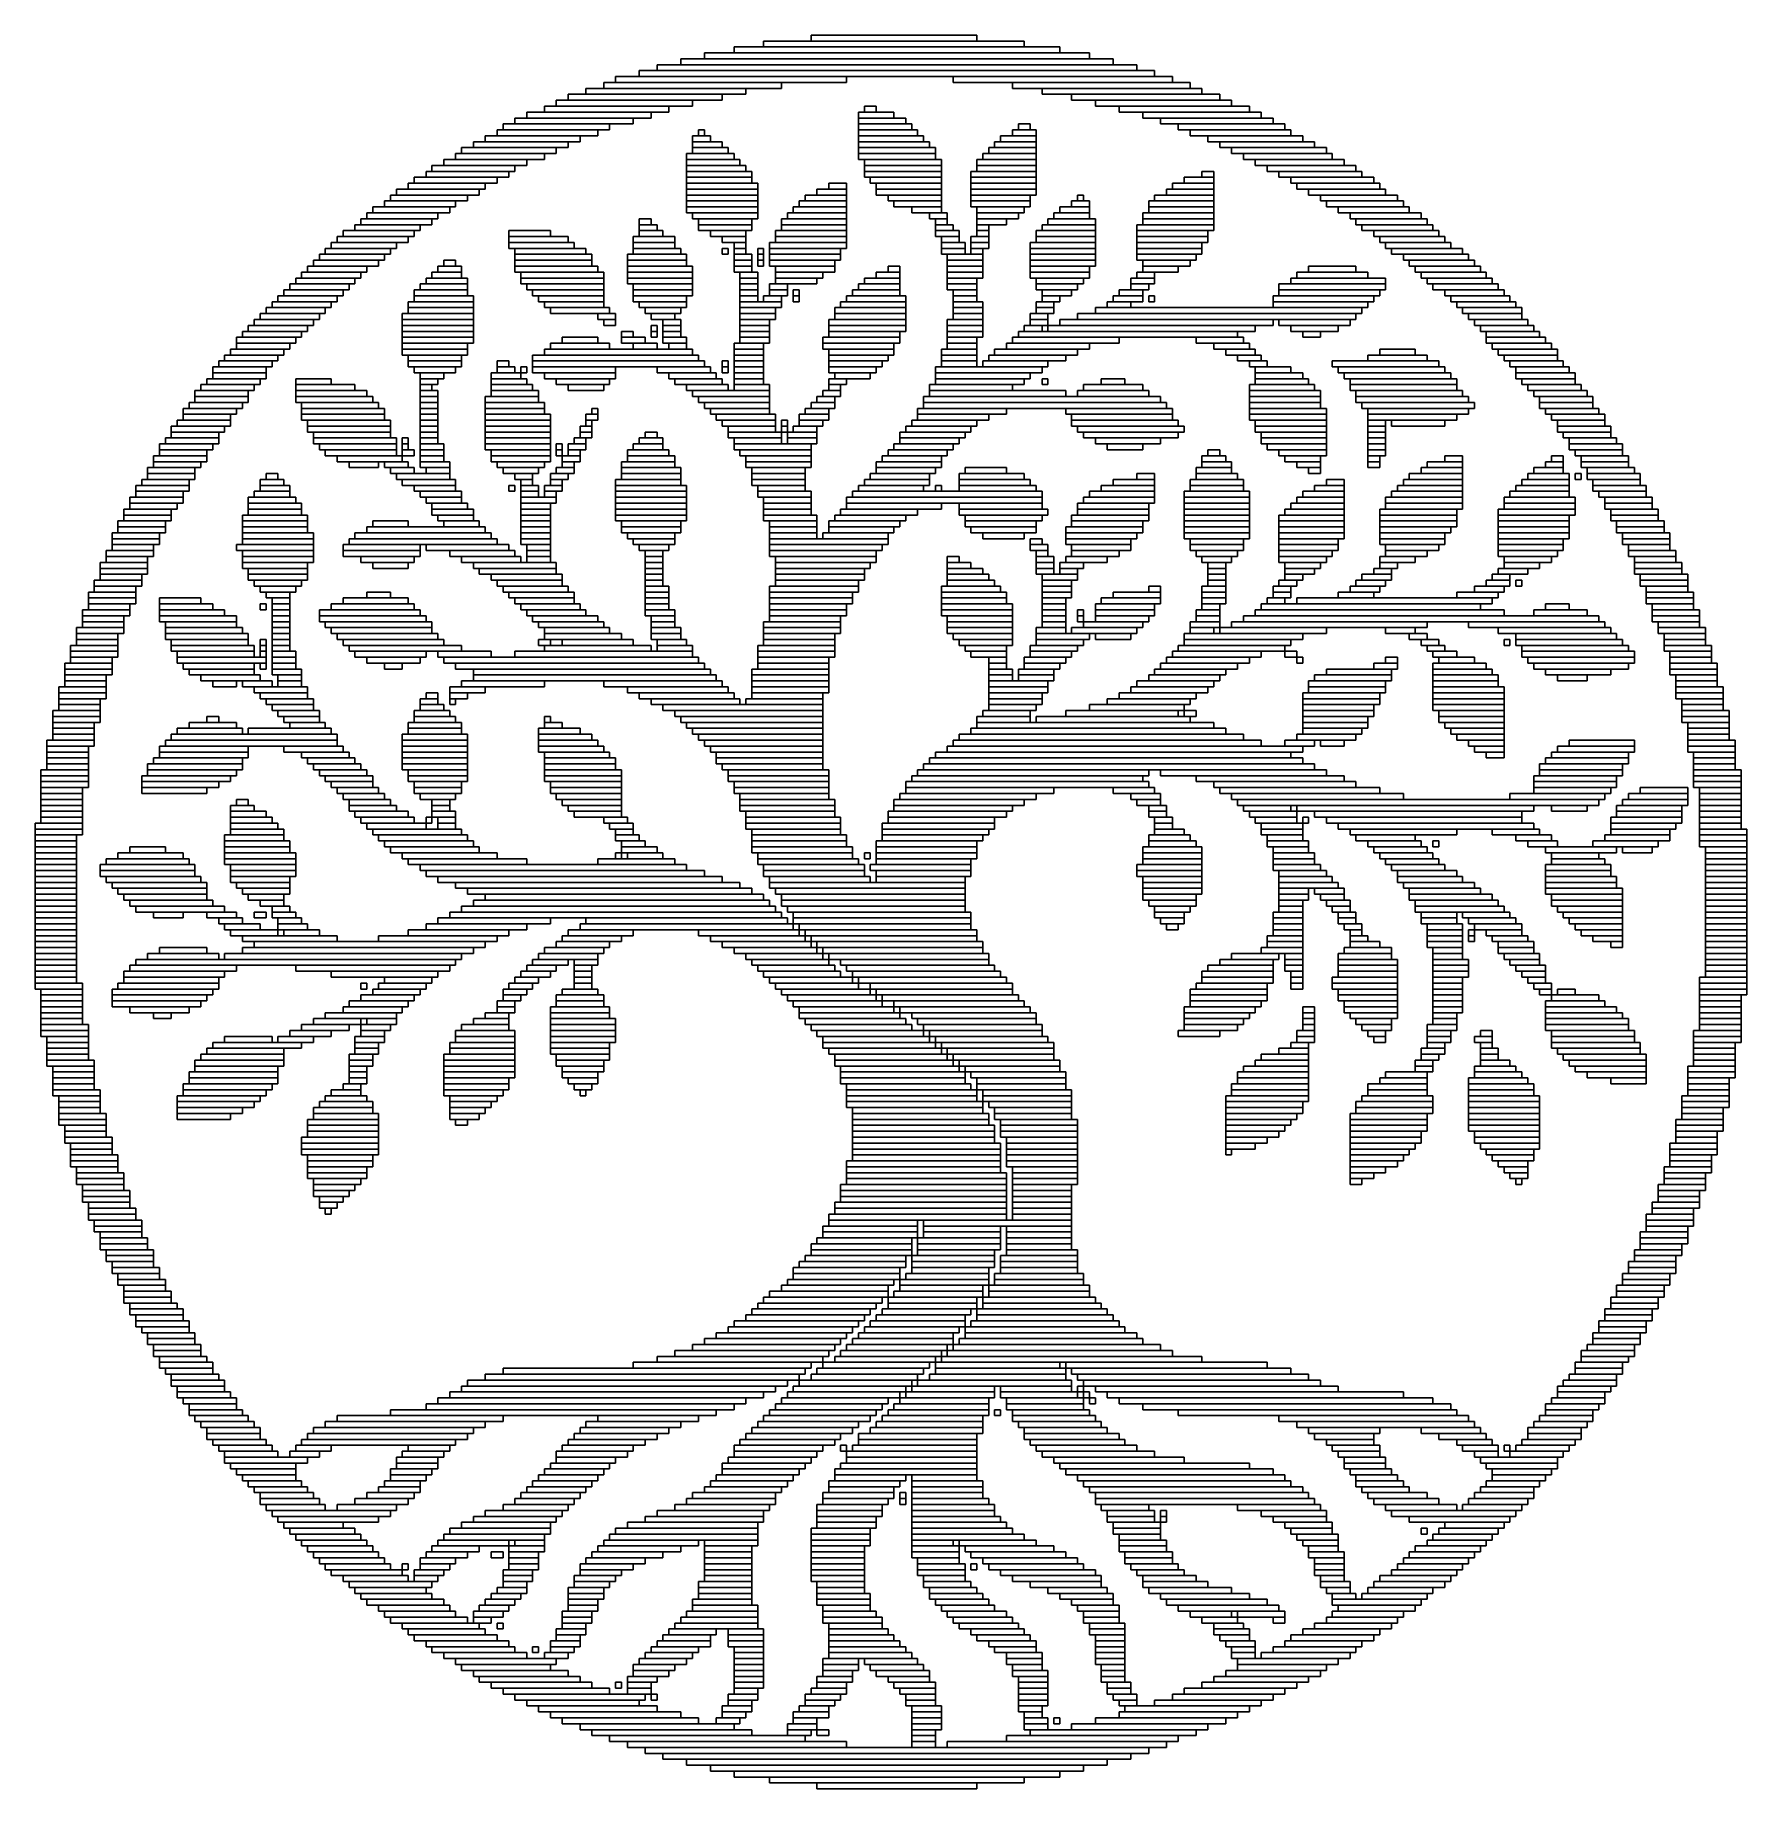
# Model space of a CAD drawing. Extents: x 367 to 656, y 364 to 660.
import ezdxf

# ---------------------------------------------------------------- set-up
doc = ezdxf.new("R2010")
doc.units = 0

msp = doc.modelspace()

# ---------------------------------------------------------------- linework, layer by layer
for p, q in [((485, 658), (540, 658)), ((485, 657), (485, 658)), ((490, 659), (534, 659)), ((490, 658), (490, 659)), ((534, 658), (490, 658)), ((498, 660), (526, 660)), ((498, 659), (498, 660)), ((526, 659), (498, 659)), ((526, 660), (526, 659)), ((534, 659), (534, 658)), ((540, 658), (540, 657)), ((472, 655), (553, 655)), ((472, 654), (472, 655)), ((476, 656), (549, 656)), ((476, 655), (476, 656)), ((549, 655), (476, 655)), ((480, 657), (545, 657)), ((480, 656), (480, 657)), ((545, 656), (480, 656)), ((540, 657), (485, 657)), ((545, 657), (545, 656)), ((549, 656), (549, 655)), ((553, 655), (553, 654)), ((463, 652), (493, 652)), ((463, 651), (463, 652)), ((465, 653), (504, 653)), ((465, 652), (465, 653)), ((504, 652), (465, 652)), ((469, 654), (556, 654)), ((469, 653), (469, 654)), ((556, 653), (469, 653)), ((553, 654), (472, 654)), ((493, 652), (493, 651)), ((504, 653), (504, 652)), ((522, 653), (559, 653)), ((522, 652), (522, 653)), ((559, 652), (522, 652)), ((532, 652), (562, 652)), ((532, 651), (532, 652)), ((556, 654), (556, 653)), ((559, 653), (559, 652)), ((562, 652), (562, 651)), ((455, 649), (478, 649)), ((455, 648), (455, 649)), ((457, 650), (483, 650)), ((457, 649), (457, 650)), ((483, 649), (457, 649)), ((460, 651), (487, 651)), ((460, 650), (460, 651)), ((487, 650), (460, 650)), ((493, 651), (463, 651)), ((478, 649), (478, 648)), ((483, 650), (483, 649)), ((487, 651), (487, 650)), ((562, 651), (532, 651)), ((537, 651), (564, 651)), ((537, 650), (537, 651)), ((564, 650), (537, 650)), ((542, 650), (567, 650)), ((542, 649), (542, 650)), ((567, 649), (542, 649)), ((546, 649), (569, 649)), ((546, 648), (546, 649)), ((564, 651), (564, 650)), ((567, 650), (567, 649)), ((569, 649), (569, 648)), ((448, 646), (468, 646)), ((448, 645), (448, 646)), ((450, 647), (471, 647)), ((450, 646), (450, 647)), ((471, 646), (450, 646)), ((453, 648), (474, 648)), ((453, 647), (453, 648)), ((474, 647), (453, 647)), ((478, 648), (455, 648)), ((468, 646), (468, 645)), ((471, 647), (471, 646)), ((474, 648), (474, 647)), ((506, 647), (512, 647)), ((506, 646), (506, 647)), ((512, 646), (506, 646)), ((506, 646), (514, 646)), ((506, 645), (506, 646)), ((507, 648), (509, 648)), ((507, 647), (507, 648)), ((509, 647), (507, 647)), ((509, 648), (509, 647)), ((512, 647), (512, 646)), ((514, 646), (514, 645)), ((569, 648), (546, 648)), ((550, 648), (572, 648)), ((550, 647), (550, 648)), ((572, 647), (550, 647)), ((554, 647), (574, 647)), ((554, 646), (554, 647)), ((574, 646), (554, 646)), ((557, 646), (576, 646)), ((557, 645), (557, 646)), ((572, 648), (572, 647)), ((574, 647), (574, 646)), ((576, 646), (576, 645)), ((443, 643), (459, 643)), ((443, 642), (443, 643)), ((445, 644), (462, 644)), ((445, 643), (445, 644)), ((462, 643), (445, 643)), ((446, 645), (464, 645)), ((446, 644), (446, 645)), ((464, 644), (446, 644)), ((468, 645), (448, 645)), ((459, 643), (459, 642)), ((462, 644), (462, 643)), ((464, 645), (464, 644)), ((478, 643), (481, 643)), ((478, 642), (478, 643)), ((479, 644), (480, 644)), ((479, 643), (479, 644)), ((480, 643), (479, 643)), ((480, 644), (480, 643)), ((481, 643), (481, 642)), ((514, 645), (506, 645)), ((506, 645), (515, 645)), ((506, 644), (506, 645)), ((515, 644), (506, 644)), ((506, 644), (516, 644)), ((506, 643), (506, 644)), ((516, 643), (506, 643)), ((506, 643), (517, 643)), ((506, 642), (506, 643)), ((515, 645), (515, 644)), ((516, 644), (516, 643)), ((517, 643), (517, 642)), ((530, 643), (536, 643)), ((530, 642), (530, 643)), ((532, 644), (536, 644)), ((532, 643), (532, 644)), ((536, 643), (532, 643)), ((533, 645), (535, 645)), ((533, 644), (533, 645)), ((535, 644), (533, 644)), ((535, 645), (535, 644)), ((536, 644), (536, 643)), ((536, 643), (536, 642)), ((576, 645), (557, 645)), ((560, 645), (578, 645)), ((560, 644), (560, 645)), ((578, 644), (560, 644)), ((562, 644), (579, 644)), ((562, 643), (562, 644)), ((579, 643), (562, 643)), ((565, 643), (581, 643)), ((565, 642), (565, 643)), ((578, 645), (578, 644)), ((579, 644), (579, 643)), ((581, 643), (581, 642)), ((438, 640), (453, 640)), ((438, 639), (438, 640)), ((439, 641), (455, 641)), ((439, 640), (439, 641)), ((455, 640), (439, 640)), ((441, 642), (457, 642)), ((441, 641), (441, 642)), ((457, 641), (441, 641)), ((459, 642), (443, 642)), ((453, 640), (453, 639)), ((455, 641), (455, 640)), ((457, 642), (457, 641)), ((477, 640), (485, 640)), ((477, 639), (477, 640)), ((481, 642), (478, 642)), ((478, 642), (483, 642)), ((478, 641), (478, 642)), ((483, 641), (478, 641)), ((478, 641), (484, 641)), ((478, 640), (478, 641)), ((484, 640), (478, 640)), ((483, 642), (483, 641)), ((484, 641), (484, 640)), ((485, 640), (485, 639)), ((517, 642), (506, 642)), ((506, 642), (518, 642)), ((506, 641), (506, 642)), ((518, 641), (506, 641)), ((506, 641), (519, 641)), ((506, 640), (506, 641)), ((519, 640), (506, 640)), ((506, 640), (519, 640)), ((506, 639), (506, 640)), ((518, 642), (518, 641)), ((519, 641), (519, 640)), ((519, 640), (519, 639)), ((527, 640), (536, 640)), ((527, 639), (527, 640)), ((528, 641), (536, 641)), ((528, 640), (528, 641)), ((536, 640), (528, 640)), ((529, 642), (536, 642)), ((529, 641), (529, 642)), ((536, 641), (529, 641)), ((536, 642), (530, 642)), ((536, 642), (536, 641)), ((536, 641), (536, 640)), ((536, 640), (536, 639)), ((581, 642), (565, 642)), ((567, 642), (583, 642)), ((567, 641), (567, 642)), ((583, 641), (567, 641)), ((569, 641), (585, 641)), ((569, 640), (569, 641)), ((585, 640), (569, 640)), ((571, 640), (586, 640)), ((571, 639), (571, 640)), ((583, 642), (583, 641)), ((585, 641), (585, 640)), ((586, 640), (586, 639)), ((433, 637), (447, 637)), ((433, 636), (433, 637)), ((434, 638), (448, 638)), ((434, 637), (434, 638)), ((448, 637), (434, 637)), ((436, 639), (450, 639)), ((436, 638), (436, 639)), ((450, 638), (436, 638)), ((453, 639), (438, 639)), ((447, 637), (447, 636)), ((448, 638), (448, 637)), ((450, 639), (450, 638)), ((485, 639), (477, 639)), ((477, 639), (486, 639)), ((477, 638), (477, 639)), ((486, 638), (477, 638)), ((477, 638), (487, 638)), ((477, 637), (477, 638)), ((487, 637), (477, 637)), ((477, 637), (488, 637)), ((477, 636), (477, 637)), ((486, 639), (486, 638)), ((487, 638), (487, 637)), ((488, 637), (488, 636)), ((519, 639), (506, 639)), ((507, 639), (520, 639)), ((507, 638), (507, 639)), ((520, 638), (507, 638)), ((507, 638), (520, 638)), ((507, 637), (507, 638)), ((520, 637), (507, 637)), ((507, 637), (520, 637)), ((507, 636), (507, 637)), ((520, 639), (520, 638)), ((520, 638), (520, 637)), ((520, 637), (520, 636)), ((525, 637), (536, 637)), ((525, 636), (525, 637)), ((526, 639), (536, 639)), ((526, 638), (526, 639)), ((536, 638), (526, 638)), ((526, 638), (536, 638)), ((526, 637), (526, 638)), ((536, 637), (526, 637)), ((536, 639), (527, 639)), ((536, 639), (536, 638)), ((536, 638), (536, 637)), ((536, 637), (536, 636)), ((564, 637), (566, 637)), ((564, 636), (564, 637)), ((566, 637), (566, 636)), ((586, 639), (571, 639)), ((573, 639), (588, 639)), ((573, 638), (573, 639)), ((588, 638), (573, 638)), ((575, 638), (590, 638)), ((575, 637), (575, 638)), ((590, 637), (575, 637)), ((577, 637), (591, 637)), ((577, 636), (577, 637)), ((588, 639), (588, 638)), ((590, 638), (590, 637)), ((591, 637), (591, 636)), ((428, 634), (442, 634)), ((428, 633), (428, 634)), ((430, 635), (443, 635)), ((430, 634), (430, 635)), ((443, 634), (430, 634)), ((431, 636), (445, 636)), ((431, 635), (431, 636)), ((445, 635), (431, 635)), ((447, 636), (433, 636)), ((442, 634), (442, 633)), ((443, 635), (443, 634)), ((445, 636), (445, 635)), ((488, 636), (477, 636)), ((477, 636), (488, 636)), ((477, 635), (477, 636)), ((488, 635), (477, 635)), ((477, 635), (489, 635)), ((477, 634), (477, 635)), ((489, 634), (477, 634)), ((477, 634), (489, 634)), ((477, 633), (477, 634)), ((488, 636), (488, 635)), ((489, 635), (489, 634)), ((489, 634), (489, 633)), ((499, 634), (504, 634)), ((499, 633), (499, 634)), ((501, 635), (504, 635)), ((501, 634), (501, 635)), ((504, 634), (501, 634)), ((504, 635), (504, 634)), ((504, 634), (504, 633)), ((520, 636), (507, 636)), ((508, 636), (520, 636)), ((508, 635), (508, 636)), ((520, 635), (508, 635)), ((509, 635), (520, 635)), ((509, 634), (509, 635)), ((520, 634), (509, 634)), ((509, 634), (520, 634)), ((509, 633), (509, 634)), ((520, 636), (520, 635)), ((520, 635), (520, 634)), ((520, 634), (520, 633)), ((536, 636), (525, 636)), ((525, 636), (536, 636)), ((525, 635), (525, 636)), ((536, 635), (525, 635)), ((525, 635), (536, 635)), ((525, 634), (525, 635)), ((536, 634), (525, 634)), ((525, 634), (536, 634)), ((525, 633), (525, 634)), ((536, 636), (536, 635)), ((536, 635), (536, 634)), ((536, 634), (536, 633)), ((558, 634), (566, 634)), ((558, 633), (558, 634)), ((559, 635), (566, 635)), ((559, 634), (559, 635)), ((566, 634), (559, 634)), ((561, 636), (566, 636)), ((561, 635), (561, 636)), ((566, 635), (561, 635)), ((566, 636), (564, 636)), ((566, 636), (566, 635)), ((566, 635), (566, 634)), ((566, 634), (566, 633)), ((591, 636), (577, 636)), ((579, 636), (593, 636)), ((579, 635), (579, 636)), ((593, 635), (579, 635)), ((580, 635), (594, 635)), ((580, 634), (580, 635)), ((594, 634), (580, 634)), ((582, 634), (595, 634)), ((582, 633), (582, 634)), ((593, 636), (593, 635)), ((594, 635), (594, 634)), ((595, 634), (595, 633)), ((424, 631), (437, 631)), ((424, 630), (424, 631)), ((426, 632), (438, 632)), ((426, 631), (426, 632)), ((438, 631), (426, 631)), ((427, 633), (440, 633)), ((427, 632), (427, 633)), ((440, 632), (427, 632)), ((442, 633), (428, 633)), ((437, 631), (437, 630)), ((438, 632), (438, 631)), ((440, 633), (440, 632)), ((489, 633), (477, 633)), ((477, 633), (489, 633)), ((477, 632), (477, 633)), ((489, 632), (477, 632)), ((477, 632), (489, 632)), ((477, 631), (477, 632)), ((489, 631), (477, 631)), ((477, 631), (489, 631)), ((477, 630), (477, 631)), ((489, 633), (489, 632)), ((489, 632), (489, 631)), ((489, 631), (489, 630)), ((495, 631), (504, 631)), ((495, 630), (495, 631)), ((496, 632), (504, 632)), ((496, 631), (496, 632)), ((504, 631), (496, 631)), ((497, 633), (504, 633)), ((497, 632), (497, 633)), ((504, 632), (497, 632)), ((504, 633), (499, 633)), ((504, 633), (504, 632)), ((504, 632), (504, 631)), ((504, 631), (504, 630)), ((520, 633), (509, 633)), ((511, 633), (520, 633)), ((511, 632), (511, 633)), ((520, 632), (511, 632)), ((512, 632), (520, 632)), ((512, 631), (512, 632)), ((520, 631), (512, 631)), ((515, 631), (520, 631)), ((515, 630), (515, 631)), ((520, 633), (520, 632)), ((520, 632), (520, 631)), ((520, 631), (520, 630)), ((536, 633), (525, 633)), ((525, 633), (535, 633)), ((525, 632), (525, 633)), ((535, 632), (525, 632)), ((525, 632), (535, 632)), ((525, 631), (525, 632)), ((535, 631), (525, 631)), ((526, 631), (534, 631)), ((526, 630), (526, 631)), ((534, 631), (534, 630)), ((535, 633), (535, 632)), ((535, 632), (535, 631)), ((540, 631), (545, 631)), ((540, 630), (540, 631)), ((542, 632), (545, 632)), ((542, 631), (542, 632)), ((545, 631), (542, 631)), ((543, 633), (544, 633)), ((543, 632), (543, 633)), ((544, 632), (543, 632)), ((544, 633), (544, 632)), ((545, 632), (545, 631)), ((545, 631), (545, 630)), ((555, 632), (566, 632)), ((555, 631), (555, 632)), ((566, 631), (555, 631)), ((555, 631), (566, 631)), ((555, 630), (555, 631)), ((556, 633), (566, 633)), ((556, 632), (556, 633)), ((566, 632), (556, 632)), ((566, 633), (558, 633)), ((566, 633), (566, 632)), ((566, 632), (566, 631)), ((566, 631), (566, 630)), ((595, 633), (582, 633)), ((584, 633), (597, 633)), ((584, 632), (584, 633)), ((597, 632), (584, 632)), ((585, 632), (598, 632)), ((585, 631), (585, 632)), ((598, 631), (585, 631)), ((587, 631), (599, 631)), ((587, 630), (587, 631)), ((597, 633), (597, 632)), ((598, 632), (598, 631)), ((599, 631), (599, 630)), ((421, 628), (432, 628)), ((421, 627), (421, 628)), ((422, 629), (434, 629)), ((422, 628), (422, 629)), ((434, 628), (422, 628)), ((423, 630), (435, 630)), ((423, 629), (423, 630)), ((435, 629), (423, 629)), ((437, 630), (424, 630)), ((432, 628), (432, 627)), ((434, 629), (434, 628)), ((435, 630), (435, 629)), ((469, 629), (471, 629)), ((469, 628), (469, 629)), ((471, 628), (469, 628)), ((469, 628), (472, 628)), ((469, 627), (469, 628)), ((471, 629), (471, 628)), ((472, 628), (472, 627)), ((489, 630), (477, 630)), ((478, 630), (489, 630)), ((478, 629), (478, 630)), ((489, 629), (478, 629)), ((479, 629), (488, 629)), ((479, 628), (479, 629)), ((488, 628), (479, 628)), ((479, 628), (488, 628)), ((479, 627), (479, 628)), ((488, 629), (488, 628)), ((488, 628), (488, 627)), ((489, 630), (489, 629)), ((493, 629), (504, 629)), ((493, 628), (493, 629)), ((504, 628), (493, 628)), ((493, 628), (504, 628)), ((493, 627), (493, 628)), ((494, 630), (504, 630)), ((494, 629), (494, 630)), ((504, 629), (494, 629)), ((504, 630), (495, 630)), ((504, 630), (504, 629)), ((504, 629), (504, 628)), ((504, 628), (504, 627)), ((520, 630), (515, 630)), ((518, 630), (521, 630)), ((518, 629), (518, 630)), ((521, 629), (518, 629)), ((519, 629), (521, 629)), ((519, 628), (519, 629)), ((521, 628), (519, 628)), ((519, 628), (522, 628)), ((519, 627), (519, 628)), ((521, 630), (521, 629)), ((521, 629), (521, 628)), ((522, 628), (522, 627)), ((534, 630), (526, 630)), ((526, 630), (533, 630)), ((526, 629), (526, 630)), ((533, 629), (526, 629)), ((526, 629), (531, 629)), ((526, 628), (526, 629)), ((531, 628), (526, 628)), ((526, 628), (528, 628)), ((526, 627), (526, 628)), ((528, 628), (528, 627)), ((531, 629), (531, 628)), ((533, 630), (533, 629)), ((537, 628), (546, 628)), ((537, 627), (537, 628)), ((538, 629), (546, 629)), ((538, 628), (538, 629)), ((546, 628), (538, 628)), ((539, 630), (545, 630)), ((539, 629), (539, 630)), ((545, 629), (539, 629)), ((545, 630), (540, 630)), ((545, 630), (545, 629)), ((546, 629), (546, 628)), ((546, 628), (546, 627)), ((553, 628), (566, 628)), ((553, 627), (553, 628)), ((554, 630), (566, 630)), ((554, 629), (554, 630)), ((566, 629), (554, 629)), ((554, 629), (566, 629)), ((554, 628), (554, 629)), ((566, 628), (554, 628)), ((566, 630), (555, 630)), ((566, 630), (566, 629)), ((566, 629), (566, 628)), ((566, 628), (566, 627)), ((599, 630), (587, 630)), ((589, 630), (601, 630)), ((589, 629), (589, 630)), ((601, 629), (589, 629)), ((590, 629), (602, 629)), ((590, 628), (590, 629)), ((602, 628), (590, 628)), ((591, 628), (603, 628)), ((591, 627), (591, 628)), ((601, 630), (601, 629)), ((602, 629), (602, 628)), ((603, 628), (603, 627)), ((417, 625), (428, 625)), ((417, 624), (417, 625)), ((418, 626), (430, 626)), ((418, 625), (418, 626)), ((430, 625), (418, 625)), ((419, 627), (431, 627)), ((419, 626), (419, 627)), ((431, 626), (419, 626)), ((432, 627), (421, 627)), ((428, 625), (428, 624)), ((430, 626), (430, 625)), ((431, 627), (431, 626)), ((447, 627), (454, 627)), ((447, 626), (447, 627)), ((454, 626), (447, 626)), ((447, 626), (457, 626)), ((447, 625), (447, 626)), ((457, 625), (447, 625)), ((447, 625), (458, 625)), ((447, 624), (447, 625)), ((454, 627), (454, 626)), ((457, 626), (457, 625)), ((458, 625), (458, 624)), ((468, 626), (475, 626)), ((468, 625), (468, 626)), ((475, 625), (468, 625)), ((468, 625), (475, 625)), ((468, 624), (468, 625)), ((472, 627), (469, 627)), ((469, 627), (473, 627)), ((469, 626), (469, 627)), ((473, 626), (469, 626)), ((473, 627), (473, 626)), ((475, 626), (475, 625)), ((475, 625), (475, 624)), ((488, 627), (479, 627)), ((481, 627), (487, 627)), ((481, 626), (481, 627)), ((487, 626), (481, 626)), ((483, 626), (487, 626)), ((483, 625), (483, 626)), ((487, 625), (483, 625)), ((485, 625), (487, 625)), ((485, 624), (485, 625)), ((487, 627), (487, 626)), ((487, 626), (487, 625)), ((487, 625), (487, 624)), ((491, 625), (504, 625)), ((491, 624), (491, 625)), ((492, 627), (504, 627)), ((492, 626), (492, 627)), ((504, 626), (492, 626)), ((492, 626), (504, 626)), ((492, 625), (492, 626)), ((504, 625), (492, 625)), ((504, 627), (493, 627)), ((504, 627), (504, 626)), ((504, 626), (504, 625)), ((504, 625), (504, 624)), ((522, 627), (519, 627)), ((519, 627), (523, 627)), ((519, 626), (519, 627)), ((523, 626), (519, 626)), ((520, 626), (523, 626)), ((520, 625), (520, 626)), ((523, 625), (520, 625)), ((520, 625), (524, 625)), ((520, 624), (520, 625)), ((523, 627), (523, 626)), ((523, 626), (523, 625)), ((524, 625), (524, 624)), ((525, 626), (528, 626)), ((525, 625), (525, 626)), ((528, 625), (525, 625)), ((525, 625), (528, 625)), ((525, 624), (525, 625)), ((528, 627), (526, 627)), ((526, 627), (528, 627)), ((526, 626), (526, 627)), ((528, 626), (526, 626)), ((528, 627), (528, 626)), ((528, 626), (528, 625)), ((528, 625), (528, 624)), ((535, 625), (546, 625)), ((535, 624), (535, 625)), ((536, 627), (546, 627)), ((536, 626), (536, 627)), ((546, 626), (536, 626)), ((536, 626), (546, 626)), ((536, 625), (536, 626)), ((546, 625), (536, 625)), ((546, 627), (537, 627)), ((546, 627), (546, 626)), ((546, 626), (546, 625)), ((546, 625), (546, 624)), ((566, 627), (553, 627)), ((553, 627), (565, 627)), ((553, 626), (553, 627)), ((565, 626), (553, 626)), ((553, 626), (565, 626)), ((553, 625), (553, 626)), ((565, 625), (553, 625)), ((553, 625), (564, 625)), ((553, 624), (553, 625)), ((564, 625), (564, 624)), ((565, 627), (565, 626)), ((565, 626), (565, 625)), ((603, 627), (591, 627)), ((593, 627), (604, 627)), ((593, 626), (593, 627)), ((604, 626), (593, 626)), ((594, 626), (605, 626)), ((594, 625), (594, 626)), ((605, 625), (594, 625)), ((595, 625), (606, 625)), ((595, 624), (595, 625)), ((604, 627), (604, 626)), ((605, 626), (605, 625)), ((606, 625), (606, 624)), ((414, 622), (425, 622)), ((414, 621), (414, 622)), ((415, 623), (426, 623)), ((415, 622), (415, 623)), ((426, 622), (415, 622)), ((416, 624), (427, 624)), ((416, 623), (416, 624)), ((427, 623), (416, 623)), ((428, 624), (417, 624)), ((425, 622), (425, 621)), ((426, 623), (426, 622)), ((427, 624), (427, 623)), ((436, 622), (438, 622)), ((436, 621), (436, 622)), ((438, 622), (438, 621)), ((458, 624), (447, 624)), ((448, 624), (460, 624)), ((448, 623), (448, 624)), ((460, 623), (448, 623)), ((448, 623), (461, 623)), ((448, 622), (448, 623)), ((461, 622), (448, 622)), ((448, 622), (461, 622)), ((448, 621), (448, 622)), ((460, 624), (460, 623)), ((461, 623), (461, 622)), ((461, 622), (461, 621)), ((467, 623), (477, 623)), ((467, 622), (467, 623)), ((477, 622), (467, 622)), ((467, 622), (477, 622)), ((467, 621), (467, 622)), ((475, 624), (468, 624)), ((468, 624), (476, 624)), ((468, 623), (468, 624)), ((476, 623), (468, 623)), ((476, 624), (476, 623)), ((477, 623), (477, 622)), ((477, 622), (477, 621)), ((483, 624), (484, 624)), ((483, 623), (483, 624)), ((484, 623), (483, 623)), ((484, 624), (484, 623)), ((487, 624), (485, 624)), ((485, 624), (487, 624)), ((485, 623), (485, 624)), ((487, 623), (485, 623)), ((485, 623), (488, 623)), ((485, 622), (485, 623)), ((488, 622), (485, 622)), ((485, 622), (488, 622)), ((485, 621), (485, 622)), ((487, 624), (487, 623)), ((488, 623), (488, 622)), ((488, 622), (488, 621)), ((489, 624), (490, 624)), ((489, 623), (489, 624)), ((490, 623), (489, 623)), ((489, 623), (490, 623)), ((489, 622), (489, 623)), ((490, 622), (489, 622)), ((489, 622), (490, 622)), ((489, 621), (489, 622)), ((490, 624), (490, 623)), ((490, 623), (490, 622)), ((490, 622), (490, 621)), ((504, 624), (491, 624)), ((491, 624), (503, 624)), ((491, 623), (491, 624)), ((503, 623), (491, 623)), ((491, 623), (503, 623)), ((491, 622), (491, 623)), ((503, 622), (491, 622)), ((491, 622), (502, 622)), ((491, 621), (491, 622)), ((502, 622), (502, 621)), ((503, 624), (503, 623)), ((503, 623), (503, 622)), ((524, 624), (520, 624)), ((520, 624), (524, 624)), ((520, 623), (520, 624)), ((524, 623), (520, 623)), ((521, 623), (527, 623)), ((521, 622), (521, 623)), ((527, 622), (521, 622)), ((521, 622), (527, 622)), ((521, 621), (521, 622)), ((524, 624), (524, 623)), ((528, 624), (525, 624)), ((525, 624), (527, 624)), ((525, 623), (525, 624)), ((527, 623), (525, 623)), ((527, 624), (527, 623)), ((527, 623), (527, 622)), ((527, 622), (527, 621)), ((546, 624), (535, 624)), ((535, 624), (546, 624)), ((535, 623), (535, 624)), ((546, 623), (535, 623)), ((535, 623), (546, 623)), ((535, 622), (535, 623)), ((546, 622), (535, 622)), ((535, 622), (546, 622)), ((535, 621), (535, 622)), ((546, 624), (546, 623)), ((546, 623), (546, 622)), ((546, 622), (546, 621)), ((564, 624), (553, 624)), ((553, 624), (564, 624)), ((553, 623), (553, 624)), ((564, 623), (553, 623)), ((553, 623), (563, 623)), ((553, 622), (553, 623)), ((563, 622), (553, 622)), ((554, 622), (562, 622)), ((554, 621), (554, 622)), ((562, 622), (562, 621)), ((563, 623), (563, 622)), ((564, 624), (564, 623)), ((606, 624), (595, 624)), ((596, 624), (608, 624)), ((596, 623), (596, 624)), ((608, 623), (596, 623)), ((598, 623), (609, 623)), ((598, 622), (598, 623)), ((609, 622), (598, 622)), ((599, 622), (610, 622)), ((599, 621), (599, 622)), ((608, 624), (608, 623)), ((609, 623), (609, 622)), ((610, 622), (610, 621)), ((411, 619), (421, 619)), ((411, 618), (411, 619)), ((412, 620), (422, 620)), ((412, 619), (412, 620)), ((422, 619), (412, 619)), ((413, 621), (423, 621)), ((413, 620), (413, 621)), ((423, 620), (413, 620)), ((425, 621), (414, 621)), ((421, 619), (421, 618)), ((422, 620), (422, 619)), ((423, 621), (423, 620)), ((433, 619), (440, 619)), ((433, 618), (433, 619)), ((434, 620), (439, 620)), ((434, 619), (434, 620)), ((439, 619), (434, 619)), ((435, 621), (439, 621)), ((435, 620), (435, 621)), ((439, 620), (435, 620)), ((438, 621), (436, 621)), ((439, 621), (439, 620)), ((439, 620), (439, 619)), ((440, 619), (440, 618)), ((461, 621), (448, 621)), ((448, 621), (462, 621)), ((448, 620), (448, 621)), ((462, 620), (448, 620)), ((449, 620), (463, 620)), ((449, 619), (449, 620)), ((463, 619), (449, 619)), ((449, 619), (463, 619)), ((449, 618), (449, 619)), ((462, 621), (462, 620)), ((463, 620), (463, 619)), ((463, 619), (463, 618)), ((477, 621), (467, 621)), ((467, 621), (478, 621)), ((467, 620), (467, 621)), ((478, 620), (467, 620)), ((467, 620), (478, 620)), ((467, 619), (467, 620)), ((478, 619), (467, 619)), ((467, 619), (478, 619)), ((467, 618), (467, 619)), ((478, 621), (478, 620)), ((478, 620), (478, 619)), ((478, 619), (478, 618)), ((488, 621), (485, 621)), ((485, 621), (488, 621)), ((485, 620), (485, 621)), ((488, 620), (485, 620)), ((486, 620), (489, 620)), ((486, 619), (486, 620)), ((489, 619), (486, 619)), ((486, 619), (489, 619)), ((486, 618), (486, 619)), ((488, 621), (488, 620)), ((490, 621), (489, 621)), ((489, 620), (489, 619)), ((489, 619), (489, 618)), ((502, 621), (491, 621)), ((492, 621), (502, 621)), ((492, 620), (492, 621)), ((502, 620), (492, 620)), ((492, 620), (500, 620)), ((492, 619), (492, 620)), ((500, 619), (492, 619)), ((492, 619), (499, 619)), ((492, 618), (492, 619)), ((499, 619), (499, 618)), ((500, 620), (500, 619)), ((502, 621), (502, 620)), ((507, 619), (513, 619)), ((507, 618), (507, 619)), ((509, 620), (513, 620)), ((509, 619), (509, 620)), ((513, 619), (509, 619)), ((511, 621), (513, 621)), ((511, 620), (511, 621)), ((513, 620), (511, 620)), ((513, 621), (513, 620)), ((513, 620), (513, 619)), ((513, 619), (513, 618)), ((527, 621), (521, 621)), ((521, 621), (527, 621)), ((521, 620), (521, 621)), ((527, 620), (521, 620)), ((521, 620), (527, 620)), ((521, 619), (521, 620)), ((527, 619), (521, 619)), ((521, 619), (526, 619)), ((521, 618), (521, 619)), ((526, 619), (526, 618)), ((527, 621), (527, 620)), ((527, 620), (527, 619)), ((546, 621), (535, 621)), ((535, 621), (545, 621)), ((535, 620), (535, 621)), ((545, 620), (535, 620)), ((535, 620), (545, 620)), ((535, 619), (535, 620)), ((545, 619), (535, 619)), ((536, 619), (544, 619)), ((536, 618), (536, 619)), ((544, 619), (544, 618)), ((545, 621), (545, 620)), ((545, 620), (545, 619)), ((552, 619), (556, 619)), ((552, 618), (552, 619)), ((553, 620), (556, 620)), ((553, 619), (553, 620)), ((556, 619), (553, 619)), ((562, 621), (554, 621)), ((554, 621), (560, 621)), ((554, 620), (554, 621)), ((560, 620), (554, 620)), ((556, 620), (556, 619)), ((556, 619), (556, 618)), ((560, 621), (560, 620)), ((579, 619), (595, 619)), ((579, 618), (579, 619)), ((580, 620), (592, 620)), ((580, 619), (580, 620)), ((592, 619), (580, 619)), ((582, 621), (590, 621)), ((582, 620), (582, 621)), ((590, 620), (582, 620)), ((590, 621), (590, 620)), ((592, 620), (592, 619)), ((595, 619), (595, 618)), ((610, 621), (599, 621)), ((600, 621), (611, 621)), ((600, 620), (600, 621)), ((611, 620), (600, 620)), ((601, 620), (612, 620)), ((601, 619), (601, 620)), ((612, 619), (601, 619)), ((602, 619), (613, 619)), ((602, 618), (602, 619)), ((611, 621), (611, 620)), ((612, 620), (612, 619)), ((613, 619), (613, 618)), ((408, 616), (418, 616)), ((408, 615), (408, 616)), ((409, 617), (419, 617)), ((409, 616), (409, 617)), ((419, 616), (409, 616)), ((410, 618), (420, 618)), ((410, 617), (410, 618)), ((420, 617), (410, 617)), ((421, 618), (411, 618)), ((418, 616), (418, 615)), ((419, 617), (419, 616)), ((420, 618), (420, 617)), ((431, 617), (440, 617)), ((431, 616), (431, 617)), ((440, 616), (431, 616)), ((431, 616), (441, 616)), ((431, 615), (431, 616)), ((432, 618), (440, 618)), ((432, 617), (432, 618)), ((440, 617), (432, 617)), ((440, 618), (433, 618)), ((440, 618), (440, 617)), ((440, 617), (440, 616)), ((441, 616), (441, 615)), ((463, 618), (449, 618)), ((450, 618), (463, 618)), ((450, 617), (450, 618)), ((463, 617), (450, 617)), ((451, 617), (463, 617)), ((451, 616), (451, 617)), ((463, 616), (451, 616)), ((452, 616), (463, 616)), ((452, 615), (452, 616)), ((463, 618), (463, 617)), ((463, 617), (463, 616)), ((463, 616), (463, 615)), ((478, 618), (467, 618)), ((468, 618), (478, 618)), ((468, 617), (468, 618)), ((478, 617), (468, 617)), ((468, 617), (478, 617)), ((468, 616), (468, 617)), ((478, 616), (468, 616)), ((468, 616), (477, 616)), ((468, 615), (468, 616)), ((477, 616), (477, 615)), ((478, 618), (478, 617)), ((478, 617), (478, 616)), ((489, 618), (486, 618)), ((486, 618), (489, 618)), ((486, 617), (486, 618)), ((489, 617), (486, 617)), ((486, 617), (489, 617)), ((486, 616), (486, 617)), ((489, 616), (486, 616)), ((486, 616), (489, 616)), ((486, 615), (486, 616)), ((489, 618), (489, 617)), ((489, 617), (489, 616)), ((489, 616), (489, 615)), ((490, 616), (493, 616)), ((490, 615), (490, 616)), ((491, 618), (494, 618)), ((491, 617), (491, 618)), ((494, 617), (491, 617)), ((491, 617), (494, 617)), ((491, 616), (491, 617)), ((494, 616), (491, 616)), ((499, 618), (492, 618)), ((493, 616), (493, 615)), ((494, 618), (494, 617)), ((494, 617), (494, 616)), ((495, 617), (496, 617)), ((495, 616), (495, 617)), ((496, 616), (495, 616)), ((495, 616), (496, 616)), ((495, 615), (495, 616)), ((496, 617), (496, 616)), ((496, 616), (496, 615)), ((504, 616), (514, 616)), ((504, 615), (504, 616)), ((505, 617), (513, 617)), ((505, 616), (505, 617)), ((513, 616), (505, 616)), ((506, 618), (513, 618)), ((506, 617), (506, 618)), ((513, 617), (506, 617)), ((513, 618), (507, 618)), ((513, 618), (513, 617)), ((513, 617), (513, 616)), ((514, 616), (514, 615)), ((526, 618), (521, 618)), ((521, 618), (526, 618)), ((521, 617), (521, 618)), ((526, 617), (521, 617)), ((522, 617), (526, 617)), ((522, 616), (522, 617)), ((526, 616), (522, 616)), ((522, 616), (526, 616)), ((522, 615), (522, 616)), ((526, 618), (526, 617)), ((526, 617), (526, 616)), ((526, 616), (526, 615)), ((544, 618), (536, 618)), ((536, 618), (543, 618)), ((536, 617), (536, 618)), ((543, 617), (536, 617)), ((537, 617), (542, 617)), ((537, 616), (537, 617)), ((542, 616), (537, 616)), ((537, 616), (540, 616)), ((537, 615), (537, 616)), ((540, 616), (540, 615)), ((542, 617), (542, 616)), ((543, 618), (543, 617)), ((549, 616), (554, 616)), ((549, 615), (549, 616)), ((550, 617), (554, 617)), ((550, 616), (550, 617)), ((554, 616), (550, 616)), ((556, 618), (552, 618)), ((552, 618), (555, 618)), ((552, 617), (552, 618)), ((555, 617), (552, 617)), ((554, 617), (554, 616)), ((554, 616), (554, 615)), ((555, 618), (555, 617)), ((555, 616), (556, 616)), ((555, 615), (555, 616)), ((556, 616), (556, 615)), ((576, 616), (593, 616)), ((576, 615), (576, 616)), ((577, 618), (595, 618)), ((577, 617), (577, 618)), ((595, 617), (577, 617)), ((577, 617), (594, 617)), ((577, 616), (577, 617)), ((594, 616), (577, 616)), ((595, 618), (579, 618)), ((593, 616), (593, 615)), ((594, 617), (594, 616)), ((595, 618), (595, 617)), ((613, 618), (602, 618)), ((603, 618), (614, 618)), ((603, 617), (603, 618)), ((614, 617), (603, 617)), ((605, 617), (615, 617)), ((605, 616), (605, 617)), ((615, 616), (605, 616)), ((606, 616), (616, 616)), ((606, 615), (606, 616)), ((614, 618), (614, 617)), ((615, 617), (615, 616)), ((616, 616), (616, 615)), ((405, 613), (415, 613)), ((405, 612), (405, 613)), ((406, 614), (416, 614)), ((406, 613), (406, 614)), ((416, 613), (406, 613)), ((407, 615), (417, 615)), ((407, 614), (407, 615)), ((417, 614), (407, 614)), ((418, 615), (408, 615)), ((415, 613), (415, 612)), ((416, 614), (416, 613)), ((417, 615), (417, 614)), ((429, 613), (441, 613)), ((429, 612), (429, 613)), ((430, 615), (441, 615)), ((430, 614), (430, 615)), ((441, 614), (430, 614)), ((430, 614), (441, 614)), ((430, 613), (430, 614)), ((441, 613), (430, 613)), ((441, 615), (431, 615)), ((441, 615), (441, 614)), ((441, 614), (441, 613)), ((441, 613), (441, 612)), ((463, 615), (452, 615)), ((453, 615), (463, 615)), ((453, 614), (453, 615)), ((463, 614), (453, 614)), ((454, 614), (464, 614)), ((454, 613), (454, 614)), ((464, 613), (454, 613)), ((462, 613), (465, 613)), ((462, 612), (462, 613)), ((463, 615), (463, 614)), ((464, 614), (464, 613)), ((465, 613), (465, 612)), ((477, 615), (468, 615)), ((469, 615), (477, 615)), ((469, 614), (469, 615)), ((477, 614), (469, 614)), ((470, 614), (476, 614)), ((470, 613), (470, 614)), ((476, 613), (470, 613)), ((471, 613), (475, 613)), ((471, 612), (471, 613)), ((475, 613), (475, 612)), ((476, 614), (476, 613)), ((477, 615), (477, 614)), ((489, 615), (486, 615)), ((486, 615), (493, 615)), ((486, 614), (486, 615)), ((493, 614), (486, 614)), ((486, 614), (492, 614)), ((486, 613), (486, 614)), ((492, 613), (486, 613)), ((486, 613), (492, 613)), ((486, 612), (486, 613)), ((493, 615), (490, 615)), ((492, 614), (492, 613)), ((492, 613), (492, 612)), ((493, 615), (493, 614)), ((496, 615), (495, 615)), ((502, 614), (514, 614)), ((502, 613), (502, 614)), ((514, 613), (502, 613)), ((502, 613), (514, 613)), ((502, 612), (502, 613)), ((503, 615), (514, 615)), ((503, 614), (503, 615)), ((514, 614), (503, 614)), ((514, 615), (504, 615)), ((514, 615), (514, 614)), ((514, 614), (514, 613)), ((514, 613), (514, 612)), ((526, 615), (522, 615)), ((522, 615), (527, 615)), ((522, 614), (522, 615)), ((527, 614), (522, 614)), ((522, 614), (527, 614)), ((522, 613), (522, 614)), ((527, 613), (522, 613)), ((522, 613), (527, 613)), ((522, 612), (522, 613)), ((527, 615), (527, 614)), ((527, 614), (527, 613)), ((527, 613), (527, 612)), ((535, 613), (538, 613)), ((535, 612), (535, 613)), ((536, 615), (539, 615)), ((536, 614), (536, 615)), ((539, 614), (536, 614)), ((536, 614), (539, 614)), ((536, 613), (536, 614)), ((539, 613), (536, 613)), ((540, 615), (537, 615)), ((538, 613), (538, 612)), ((539, 615), (539, 614)), ((539, 614), (539, 613)), ((543, 613), (590, 613)), ((543, 612), (543, 613)), ((546, 614), (591, 614)), ((546, 613), (546, 614)), ((591, 613), (546, 613)), ((548, 615), (552, 615)), ((548, 614), (548, 615)), ((552, 614), (548, 614)), ((554, 615), (549, 615)), ((552, 615), (552, 614)), ((556, 615), (555, 615)), ((593, 615), (576, 615)), ((576, 615), (592, 615)), ((576, 614), (576, 615)), ((592, 614), (576, 614)), ((590, 613), (590, 612)), ((591, 614), (591, 613)), ((592, 615), (592, 614)), ((616, 615), (606, 615)), ((607, 615), (617, 615)), ((607, 614), (607, 615)), ((617, 614), (607, 614)), ((608, 614), (618, 614)), ((608, 613), (608, 614)), ((618, 613), (608, 613)), ((609, 613), (618, 613)), ((609, 612), (609, 613)), ((617, 615), (617, 614)), ((618, 614), (618, 613)), ((618, 613), (618, 612)), ((402, 610), (412, 610)), ((402, 609), (402, 610)), ((403, 611), (413, 611)), ((403, 610), (403, 611)), ((413, 610), (403, 610)), ((404, 612), (414, 612)), ((404, 611), (404, 612)), ((414, 611), (404, 611)), ((415, 612), (405, 612)), ((412, 610), (412, 609)), ((413, 611), (413, 610)), ((414, 612), (414, 611)), ((441, 612), (429, 612)), ((429, 612), (441, 612)), ((429, 611), (429, 612)), ((441, 611), (429, 611)), ((429, 611), (441, 611)), ((429, 610), (429, 611)), ((441, 610), (429, 610)), ((429, 610), (441, 610)), ((429, 609), (429, 610)), ((441, 612), (441, 611)), ((441, 611), (441, 610)), ((441, 610), (441, 609)), ((465, 612), (462, 612)), ((463, 612), (465, 612)), ((463, 611), (463, 612)), ((465, 611), (463, 611)), ((465, 612), (465, 611)), ((466, 610), (468, 610)), ((466, 609), (466, 610)), ((468, 610), (468, 609)), ((475, 612), (471, 612)), ((471, 611), (472, 611)), ((471, 610), (471, 611)), ((472, 610), (471, 610)), ((471, 610), (472, 610)), ((471, 609), (471, 610)), ((472, 611), (472, 610)), ((472, 610), (472, 609)), ((473, 612), (476, 612)), ((473, 611), (473, 612)), ((476, 611), (473, 611)), ((473, 611), (476, 611)), ((473, 610), (473, 611)), ((476, 610), (473, 610)), ((473, 610), (476, 610)), ((473, 609), (473, 610)), ((476, 612), (476, 611)), ((476, 611), (476, 610)), ((476, 610), (476, 609)), ((492, 612), (486, 612)), ((486, 612), (491, 612)), ((486, 611), (486, 612)), ((491, 611), (486, 611)), ((486, 611), (491, 611)), ((486, 610), (486, 611)), ((491, 610), (486, 610)), ((486, 610), (491, 610)), ((486, 609), (486, 610)), ((491, 612), (491, 611)), ((491, 611), (491, 610)), ((491, 610), (491, 609)), ((501, 612), (514, 612)), ((501, 611), (501, 612)), ((514, 611), (501, 611)), ((501, 611), (514, 611)), ((501, 610), (501, 611)), ((514, 610), (501, 610)), ((501, 610), (513, 610)), ((501, 609), (501, 610)), ((514, 612), (502, 612)), ((513, 610), (513, 609)), ((514, 612), (514, 611)), ((514, 611), (514, 610)), ((521, 612), (527, 612)), ((521, 611), (521, 612)), ((527, 611), (521, 611)), ((521, 611), (527, 611)), ((521, 610), (521, 611)), ((527, 610), (521, 610)), ((521, 610), (527, 610)), ((521, 609), (521, 610)), ((527, 612), (522, 612)), ((527, 612), (527, 611)), ((527, 611), (527, 610)), ((527, 610), (527, 609)), ((533, 610), (570, 610)), ((533, 609), (533, 610)), ((534, 611), (537, 611)), ((534, 610), (534, 611)), ((537, 610), (534, 610)), ((538, 612), (535, 612)), ((535, 612), (538, 612)), ((535, 611), (535, 612)), ((538, 611), (535, 611)), ((537, 611), (537, 610)), ((538, 612), (538, 611)), ((538, 611), (573, 611)), ((538, 610), (538, 611)), ((573, 610), (538, 610)), ((540, 612), (576, 612)), ((540, 611), (540, 612)), ((576, 611), (540, 611)), ((590, 612), (543, 612)), ((570, 610), (570, 609)), ((573, 611), (573, 610)), ((576, 612), (576, 611)), ((577, 612), (589, 612)), ((577, 611), (577, 612)), ((589, 611), (577, 611)), ((579, 611), (587, 611)), ((579, 610), (579, 611)), ((587, 610), (579, 610)), ((581, 610), (584, 610)), ((581, 609), (581, 610)), ((584, 610), (584, 609)), ((587, 611), (587, 610)), ((589, 612), (589, 611)), ((618, 612), (609, 612)), ((610, 612), (619, 612)), ((610, 611), (610, 612)), ((619, 611), (610, 611)), ((611, 611), (620, 611)), ((611, 610), (611, 611)), ((620, 610), (611, 610)), ((612, 610), (621, 610)), ((612, 609), (612, 610)), ((619, 612), (619, 611)), ((620, 611), (620, 610)), ((621, 610), (621, 609)), ((400, 607), (409, 607)), ((400, 606), (400, 607)), ((401, 609), (411, 609)), ((401, 608), (401, 609)), ((411, 608), (401, 608)), ((401, 608), (410, 608)), ((401, 607), (401, 608)), ((410, 607), (401, 607)), ((412, 609), (402, 609)), ((409, 607), (409, 606)), ((410, 608), (410, 607)), ((411, 609), (411, 608)), ((441, 609), (429, 609)), ((429, 609), (441, 609)), ((429, 608), (429, 609)), ((441, 608), (429, 608)), ((429, 608), (440, 608)), ((429, 607), (429, 608)), ((440, 607), (429, 607)), ((429, 607), (440, 607)), ((429, 606), (429, 607)), ((440, 608), (440, 607)), ((440, 607), (440, 606)), ((441, 609), (441, 608)), ((453, 607), (478, 607)), ((453, 606), (453, 607)), ((454, 608), (464, 608)), ((454, 607), (454, 608)), ((464, 607), (454, 607)), ((456, 609), (462, 609)), ((456, 608), (456, 609)), ((462, 608), (456, 608)), ((462, 609), (462, 608)), ((464, 608), (464, 607)), ((468, 609), (466, 609)), ((466, 609), (470, 609)), ((466, 608), (466, 609)), ((470, 608), (466, 608)), ((468, 608), (472, 608)), ((468, 607), (468, 608)), ((472, 607), (468, 607)), ((470, 609), (470, 608)), ((472, 609), (471, 609)), ((472, 608), (472, 607)), ((476, 609), (473, 609)), ((473, 609), (477, 609)), ((473, 608), (473, 609)), ((477, 608), (473, 608)), ((474, 608), (477, 608)), ((474, 607), (474, 608)), ((477, 607), (474, 607)), ((477, 609), (477, 608)), ((477, 608), (477, 607)), ((478, 607), (478, 606)), ((485, 608), (490, 608)), ((485, 607), (485, 608)), ((490, 607), (485, 607)), ((485, 607), (490, 607)), ((485, 606), (485, 607)), ((491, 609), (486, 609)), ((486, 609), (491, 609)), ((486, 608), (486, 609)), ((491, 608), (486, 608)), ((490, 608), (490, 607)), ((490, 607), (490, 606)), ((491, 609), (491, 608)), ((500, 609), (513, 609)), ((500, 608), (500, 609)), ((513, 608), (500, 608)), ((500, 608), (512, 608)), ((500, 607), (500, 608)), ((512, 607), (500, 607)), ((513, 609), (501, 609)), ((501, 607), (512, 607)), ((501, 606), (501, 607)), ((512, 608), (512, 607)), ((512, 607), (512, 606)), ((513, 609), (513, 608)), ((520, 607), (526, 607)), ((520, 606), (520, 607)), ((527, 609), (521, 609)), ((521, 609), (526, 609)), ((521, 608), (521, 609)), ((526, 608), (521, 608)), ((521, 608), (526, 608)), ((521, 607), (521, 608)), ((526, 607), (521, 607)), ((526, 609), (526, 608)), ((526, 608), (526, 607)), ((526, 607), (526, 606)), ((529, 607), (543, 607)), ((529, 606), (529, 607)), ((531, 608), (545, 608)), ((531, 607), (531, 608)), ((545, 607), (531, 607)), ((532, 609), (550, 609)), ((532, 608), (532, 609)), ((550, 608), (532, 608)), ((570, 609), (533, 609)), ((543, 607), (543, 606)), ((545, 608), (545, 607)), ((550, 609), (550, 608)), ((563, 609), (571, 609)), ((563, 608), (563, 609)), ((571, 608), (563, 608)), ((566, 608), (572, 608)), ((566, 607), (566, 608)), ((572, 607), (566, 607)), ((568, 607), (573, 607)), ((568, 606), (568, 607)), ((571, 609), (571, 608)), ((572, 608), (572, 607)), ((573, 607), (573, 606)), ((584, 609), (581, 609)), ((594, 607), (600, 607)), ((594, 606), (594, 607)), ((600, 607), (600, 606)), ((621, 609), (612, 609)), ((612, 609), (622, 609)), ((612, 608), (612, 609)), ((622, 608), (612, 608)), ((613, 608), (623, 608)), ((613, 607), (613, 608)), ((623, 607), (613, 607)), ((614, 607), (624, 607)), ((614, 606), (614, 607)), ((622, 609), (622, 608)), ((623, 608), (623, 607)), ((624, 607), (624, 606)), ((397, 604), (406, 604)), ((397, 603), (397, 604)), ((398, 605), (407, 605)), ((398, 604), (398, 605)), ((407, 604), (398, 604)), ((399, 606), (408, 606)), ((399, 605), (399, 606)), ((408, 605), (399, 605)), ((409, 606), (400, 606)), ((406, 604), (406, 603)), ((407, 605), (407, 604)), ((408, 606), (408, 605)), ((440, 606), (429, 606)), ((430, 606), (439, 606)), ((430, 605), (430, 606)), ((439, 605), (430, 605)), ((430, 605), (439, 605)), ((430, 604), (430, 605)), ((439, 604), (430, 604)), ((431, 604), (438, 604)), ((431, 603), (431, 604)), ((438, 604), (438, 603)), ((439, 606), (439, 605)), ((439, 605), (439, 604)), ((445, 605), (447, 605)), ((445, 604), (445, 605)), ((447, 604), (445, 604)), ((445, 604), (448, 604)), ((445, 603), (445, 604)), ((447, 605), (447, 604)), ((448, 604), (448, 603)), ((449, 604), (450, 604)), ((449, 603), (449, 604)), ((450, 604), (450, 603)), ((451, 606), (479, 606)), ((451, 605), (451, 606)), ((479, 605), (451, 605)), ((451, 605), (480, 605)), ((451, 604), (451, 605)), ((480, 604), (451, 604)), ((451, 604), (465, 604)), ((451, 603), (451, 604)), ((478, 606), (453, 606)), ((465, 604), (465, 603)), ((472, 604), (481, 604)), ((472, 603), (472, 604)), ((479, 606), (479, 605)), ((480, 605), (480, 604)), ((481, 604), (481, 603)), ((483, 605), (484, 605)), ((483, 604), (483, 605)), ((484, 604), (483, 604)), ((483, 604), (484, 604)), ((483, 603), (483, 604)), ((484, 605), (484, 604)), ((484, 604), (484, 603)), ((490, 606), (485, 606)), ((485, 606), (490, 606)), ((485, 605), (485, 606)), ((490, 605), (485, 605)), ((485, 605), (490, 605)), ((485, 604), (485, 605)), ((490, 604), (485, 604)), ((485, 604), (490, 604)), ((485, 603), (485, 604)), ((490, 606), (490, 605)), ((490, 605), (490, 604)), ((490, 604), (490, 603)), ((512, 606), (501, 606)), ((501, 606), (511, 606)), ((501, 605), (501, 606)), ((511, 605), (501, 605)), ((501, 605), (510, 605)), ((501, 604), (501, 605)), ((510, 604), (501, 604)), ((501, 604), (509, 604)), ((501, 603), (501, 604)), ((509, 604), (509, 603)), ((510, 605), (510, 604)), ((511, 606), (511, 605)), ((519, 604), (537, 604)), ((519, 603), (519, 604)), ((526, 606), (520, 606)), ((520, 606), (526, 606)), ((520, 605), (520, 606)), ((526, 605), (520, 605)), ((520, 605), (526, 605)), ((520, 604), (520, 605)), ((526, 604), (520, 604)), ((526, 606), (526, 605)), ((526, 605), (526, 604)), ((527, 605), (538, 605)), ((527, 604), (527, 605)), ((538, 604), (527, 604)), ((528, 606), (541, 606)), ((528, 605), (528, 606)), ((541, 605), (528, 605)), ((543, 606), (529, 606)), ((537, 604), (537, 603)), ((538, 605), (538, 604)), ((541, 606), (541, 605)), ((573, 606), (568, 606)), ((570, 606), (574, 606)), ((570, 605), (570, 606)), ((574, 605), (570, 605)), ((572, 605), (575, 605)), ((572, 604), (572, 605)), ((575, 604), (572, 604)), ((573, 604), (579, 604)), ((573, 603), (573, 604)), ((574, 606), (574, 605)), ((575, 605), (575, 604)), ((579, 604), (579, 603)), ((586, 605), (604, 605)), ((586, 604), (586, 605)), ((604, 604), (586, 604)), ((587, 604), (605, 604)), ((587, 603), (587, 604)), ((592, 606), (602, 606)), ((592, 605), (592, 606)), ((602, 605), (592, 605)), ((600, 606), (594, 606)), ((602, 606), (602, 605)), ((604, 605), (604, 604)), ((605, 604), (605, 603)), ((624, 606), (614, 606)), ((615, 606), (624, 606)), ((615, 605), (615, 606)), ((624, 605), (615, 605)), ((616, 605), (625, 605)), ((616, 604), (616, 605)), ((625, 604), (616, 604)), ((617, 604), (626, 604)), ((617, 603), (617, 604)), ((624, 606), (624, 605)), ((625, 605), (625, 604)), ((626, 604), (626, 603)), ((395, 601), (404, 601)), ((395, 600), (395, 601)), ((396, 602), (405, 602)), ((396, 601), (396, 602)), ((405, 601), (396, 601)), ((406, 603), (397, 603)), ((397, 603), (406, 603)), ((397, 602), (397, 603)), ((406, 602), (397, 602)), ((404, 601), (404, 600)), ((405, 602), (405, 601)), ((406, 603), (406, 602)), ((411, 602), (417, 602)), ((411, 601), (411, 602)), ((417, 601), (411, 601)), ((411, 601), (421, 601)), ((411, 600), (411, 601)), ((417, 602), (417, 601)), ((421, 601), (421, 600)), ((438, 603), (431, 603)), ((432, 603), (436, 603)), ((432, 602), (432, 603)), ((436, 602), (432, 602)), ((432, 602), (435, 602)), ((432, 601), (432, 602)), ((435, 601), (432, 601)), ((432, 601), (434, 601)), ((432, 600), (432, 601)), ((434, 601), (434, 600)), ((435, 602), (435, 601)), ((436, 603), (436, 602)), ((444, 603), (449, 603)), ((444, 602), (444, 603)), ((449, 602), (444, 602)), ((444, 602), (450, 602)), ((444, 601), (444, 602)), ((450, 601), (444, 601)), ((444, 601), (451, 601)), ((444, 600), (444, 601)), ((448, 603), (445, 603)), ((450, 603), (449, 603)), ((449, 603), (449, 602)), ((450, 602), (450, 601)), ((465, 603), (451, 603)), ((451, 601), (451, 600)), ((453, 603), (465, 603)), ((453, 602), (453, 603)), ((465, 602), (453, 602)), ((455, 602), (464, 602)), ((455, 601), (455, 602)), ((464, 601), (455, 601)), ((457, 601), (463, 601)), ((457, 600), (457, 601)), ((463, 601), (463, 600)), ((464, 602), (464, 601)), ((465, 603), (465, 602)), ((481, 603), (472, 603)), ((474, 603), (482, 603)), ((474, 602), (474, 603)), ((482, 602), (474, 602)), ((475, 602), (483, 602)), ((475, 601), (475, 602)), ((483, 601), (475, 601)), ((477, 601), (484, 601)), ((477, 600), (477, 601)), ((482, 603), (482, 602)), ((484, 603), (483, 603)), ((483, 602), (483, 601)), ((484, 601), (484, 600)), ((490, 603), (485, 603)), ((485, 603), (490, 603)), ((485, 602), (485, 603)), ((490, 602), (485, 602)), ((485, 602), (490, 602)), ((485, 601), (485, 602)), ((490, 601), (485, 601)), ((485, 601), (491, 601)), ((485, 600), (485, 601)), ((490, 603), (490, 602)), ((490, 602), (490, 601)), ((491, 601), (491, 600)), ((509, 603), (501, 603)), ((501, 602), (504, 602)), ((501, 601), (501, 602)), ((504, 601), (501, 601)), ((501, 601), (503, 601)), ((501, 600), (501, 601)), ((502, 603), (508, 603)), ((502, 602), (502, 603)), ((508, 602), (502, 602)), ((503, 601), (503, 600)), ((504, 602), (504, 601)), ((508, 603), (508, 602)), ((518, 601), (532, 601)), ((518, 600), (518, 601)), ((537, 603), (519, 603)), ((519, 603), (535, 603)), ((519, 602), (519, 603)), ((535, 602), (519, 602)), ((519, 602), (534, 602)), ((519, 601), (519, 602)), ((534, 601), (519, 601)), ((532, 601), (532, 600)), ((534, 602), (534, 601)), ((535, 603), (535, 602)), ((537, 602), (538, 602)), ((537, 601), (537, 602)), ((538, 601), (537, 601)), ((538, 602), (538, 601)), ((544, 601), (554, 601)), ((544, 600), (544, 601)), ((547, 602), (551, 602)), ((547, 601), (547, 602)), ((551, 601), (547, 601)), ((551, 602), (551, 601)), ((554, 601), (554, 600)), ((572, 601), (583, 601)), ((572, 600), (572, 601)), ((579, 603), (573, 603)), ((573, 603), (581, 603)), ((573, 602), (573, 603)), ((581, 602), (573, 602)), ((573, 602), (582, 602)), ((573, 601), (573, 602)), ((582, 601), (573, 601)), ((581, 603), (581, 602)), ((582, 602), (582, 601)), ((583, 601), (583, 600)), ((605, 603), (587, 603)), ((588, 603), (606, 603)), ((588, 602), (588, 603)), ((606, 602), (588, 602)), ((589, 602), (607, 602)), ((589, 601), (589, 602)), ((607, 601), (589, 601)), ((589, 601), (607, 601)), ((589, 600), (589, 601)), ((606, 603), (606, 602)), ((607, 602), (607, 601)), ((607, 601), (607, 600)), ((626, 603), (617, 603)), ((617, 603), (627, 603)), ((617, 602), (617, 603)), ((627, 602), (617, 602)), ((618, 602), (627, 602)), ((618, 601), (618, 602)), ((627, 601), (618, 601)), ((619, 601), (628, 601)), ((619, 600), (619, 601)), ((627, 603), (627, 602)), ((627, 602), (627, 601)), ((628, 601), (628, 600)), ((393, 598), (402, 598)), ((393, 597), (393, 598)), ((394, 600), (403, 600)), ((394, 599), (394, 600)), ((403, 599), (394, 599)), ((394, 599), (403, 599)), ((394, 598), (394, 599)), ((403, 598), (394, 598)), ((404, 600), (395, 600)), ((402, 598), (402, 597)), ((403, 600), (403, 599)), ((403, 599), (403, 598)), ((421, 600), (411, 600)), ((411, 600), (423, 600)), ((411, 599), (411, 600)), ((423, 599), (411, 599)), ((411, 599), (424, 599)), ((411, 598), (411, 599)), ((424, 598), (411, 598)), ((412, 598), (425, 598)), ((412, 597), (412, 598)), ((423, 600), (423, 599)), ((424, 599), (424, 598)), ((425, 598), (425, 597)), ((434, 600), (432, 600)), ((432, 600), (435, 600)), ((432, 599), (432, 600)), ((435, 599), (432, 599)), ((432, 599), (435, 599)), ((432, 598), (432, 599)), ((435, 598), (432, 598)), ((432, 598), (435, 598)), ((432, 597), (432, 598)), ((435, 600), (435, 599)), ((435, 599), (435, 598)), ((435, 598), (435, 597)), ((443, 599), (452, 599)), ((443, 598), (443, 599)), ((452, 598), (443, 598)), ((443, 598), (453, 598)), ((443, 597), (443, 598)), ((451, 600), (444, 600)), ((444, 600), (452, 600)), ((444, 599), (444, 600)), ((452, 599), (444, 599)), ((452, 600), (452, 599)), ((452, 599), (452, 598)), ((453, 598), (453, 597)), ((463, 600), (457, 600)), ((484, 600), (477, 600)), ((478, 600), (491, 600)), ((478, 599), (478, 600)), ((491, 599), (478, 599)), ((479, 599), (491, 599)), ((479, 598), (479, 599)), ((491, 598), (479, 598)), ((480, 598), (491, 598)), ((480, 597), (480, 598)), ((491, 600), (485, 600)), ((491, 600), (491, 599)), ((491, 599), (491, 598)), ((491, 598), (491, 597)), ((498, 598), (502, 598)), ((498, 597), (498, 598)), ((499, 599), (502, 599)), ((499, 598), (499, 599)), ((502, 598), (499, 598)), ((500, 600), (503, 600)), ((500, 599), (500, 600)), ((503, 599), (500, 599)), ((503, 600), (501, 600)), ((502, 599), (502, 598)), ((502, 598), (502, 597)), ((503, 600), (503, 599)), ((517, 599), (557, 599)), ((517, 598), (517, 599)), ((557, 598), (517, 598)), ((517, 598), (558, 598)), ((517, 597), (517, 598)), ((532, 600), (518, 600)), ((518, 600), (541, 600)), ((518, 599), (518, 600)), ((541, 599), (518, 599)), ((541, 600), (541, 599)), ((543, 600), (555, 600)), ((543, 599), (543, 600)), ((555, 599), (543, 599)), ((554, 600), (544, 600)), ((555, 600), (555, 599)), ((557, 599), (557, 598)), ((558, 598), (558, 597)), ((583, 600), (572, 600)), ((572, 600), (584, 600)), ((572, 599), (572, 600)), ((584, 599), (572, 599)), ((572, 599), (584, 599)), ((572, 598), (572, 599)), ((584, 598), (572, 598)), ((572, 598), (584, 598)), ((572, 597), (572, 598)), ((584, 600), (584, 599)), ((584, 599), (584, 598)), ((584, 598), (584, 597)), ((607, 600), (589, 600)), ((590, 600), (608, 600)), ((590, 599), (590, 600)), ((608, 599), (590, 599)), ((590, 599), (609, 599)), ((590, 598), (590, 599)), ((609, 598), (590, 598)), ((591, 598), (610, 598)), ((591, 597), (591, 598)), ((608, 600), (608, 599)), ((609, 599), (609, 598)), ((610, 598), (610, 597)), ((628, 600), (619, 600)), ((620, 600), (629, 600)), ((620, 599), (620, 600)), ((629, 599), (620, 599)), ((621, 599), (630, 599)), ((621, 598), (621, 599)), ((630, 598), (621, 598)), ((621, 598), (630, 598)), ((621, 597), (621, 598)), ((629, 600), (629, 599)), ((630, 599), (630, 598)), ((630, 598), (630, 597)), ((391, 595), (400, 595)), ((391, 594), (391, 595)), ((392, 597), (401, 597)), ((392, 596), (392, 597)), ((401, 596), (392, 596)), ((392, 596), (400, 596)), ((392, 595), (392, 596)), ((400, 595), (392, 595)), ((402, 597), (393, 597)), ((400, 596), (400, 595)), ((400, 595), (400, 594)), ((401, 597), (401, 596)), ((425, 597), (412, 597)), ((412, 597), (426, 597)), ((412, 596), (412, 597)), ((426, 596), (412, 596)), ((412, 596), (426, 596)), ((412, 595), (412, 596)), ((426, 595), (412, 595)), ((413, 595), (427, 595)), ((413, 594), (413, 595)), ((426, 597), (426, 596)), ((426, 596), (426, 595)), ((427, 595), (427, 594)), ((435, 597), (432, 597)), ((432, 597), (435, 597)), ((432, 596), (432, 597)), ((435, 596), (432, 596)), ((432, 596), (435, 596)), ((432, 595), (432, 596)), ((435, 595), (432, 595)), ((432, 595), (435, 595)), ((432, 594), (432, 595)), ((435, 597), (435, 596)), ((435, 596), (435, 595)), ((435, 595), (435, 594)), ((453, 597), (443, 597)), ((443, 597), (453, 597)), ((443, 596), (443, 597)), ((453, 596), (443, 596)), ((443, 596), (454, 596)), ((443, 595), (443, 596)), ((454, 595), (443, 595)), ((443, 595), (454, 595)), ((443, 594), (443, 595)), ((453, 597), (453, 596)), ((454, 596), (454, 595)), ((454, 595), (454, 594)), ((460, 596), (462, 596)), ((460, 595), (460, 596)), ((462, 595), (460, 595)), ((460, 595), (461, 595)), ((460, 594), (460, 595)), ((461, 597), (462, 597)), ((461, 596), (461, 597)), ((462, 596), (461, 596)), ((461, 595), (461, 594)), ((462, 597), (462, 596)), ((462, 596), (462, 595)), ((491, 597), (480, 597)), ((481, 597), (491, 597)), ((481, 596), (481, 597)), ((491, 596), (481, 596)), ((482, 596), (492, 596)), ((482, 595), (482, 596)), ((492, 595), (482, 595)), ((483, 595), (492, 595)), ((483, 594), (483, 595)), ((491, 597), (491, 596)), ((492, 596), (492, 595)), ((492, 595), (492, 594)), ((493, 595), (494, 595)), ((493, 594), (493, 595)), ((494, 595), (494, 594)), ((496, 596), (501, 596)), ((496, 595), (496, 596)), ((501, 595), (496, 595)), ((496, 595), (500, 595)), ((496, 594), (496, 595)), ((497, 597), (501, 597)), ((497, 596), (497, 597)), ((501, 596), (497, 596)), ((502, 597), (498, 597)), ((500, 595), (500, 594)), ((501, 597), (501, 596)), ((501, 596), (501, 595)), ((515, 595), (526, 595)), ((515, 594), (515, 595)), ((516, 597), (531, 597)), ((516, 596), (516, 597)), ((531, 596), (516, 596)), ((516, 596), (528, 596)), ((516, 595), (516, 596)), ((528, 595), (516, 595)), ((558, 597), (517, 597)), ((526, 595), (526, 594)), ((528, 596), (528, 595)), ((531, 597), (531, 596)), ((541, 597), (559, 597)), ((541, 596), (541, 597)), ((559, 596), (541, 596)), ((542, 596), (559, 596)), ((542, 595), (542, 596)), ((559, 595), (542, 595)), ((542, 595), (560, 595)), ((542, 594), (542, 595)), ((559, 597), (559, 596)), ((559, 596), (559, 595)), ((560, 595), (560, 594)), ((584, 597), (572, 597)), ((572, 597), (585, 597)), ((572, 596), (572, 597)), ((585, 596), (572, 596)), ((572, 596), (585, 596)), ((572, 595), (572, 596)), ((585, 595), (572, 595)), ((573, 595), (585, 595)), ((573, 594), (573, 595)), ((585, 597), (585, 596)), ((585, 596), (585, 595)), ((585, 595), (585, 594)), ((610, 597), (591, 597)), ((592, 597), (609, 597)), ((592, 596), (592, 597)), ((609, 596), (592, 596)), ((592, 596), (607, 596)), ((592, 595), (592, 596)), ((607, 595), (592, 595)), ((592, 595), (595, 595)), ((592, 594), (592, 595)), ((595, 595), (595, 594)), ((596, 595), (605, 595)), ((596, 594), (596, 595)), ((605, 595), (605, 594)), ((607, 596), (607, 595)), ((609, 597), (609, 596)), ((630, 597), (621, 597)), ((622, 597), (631, 597)), ((622, 596), (622, 597)), ((631, 596), (622, 596)), ((623, 596), (632, 596)), ((623, 595), (623, 596)), ((632, 595), (623, 595)), ((624, 595), (632, 595)), ((624, 594), (624, 595)), ((631, 597), (631, 596)), ((632, 596), (632, 595)), ((632, 595), (632, 594)), ((389, 592), (398, 592)), ((389, 591), (389, 592)), ((390, 594), (399, 594)), ((390, 593), (390, 594)), ((399, 593), (390, 593)), ((390, 593), (398, 593)), ((390, 592), (390, 593)), ((398, 592), (390, 592)), ((400, 594), (391, 594)), ((398, 593), (398, 592)), ((398, 592), (398, 591)), ((399, 594), (399, 593)), ((427, 594), (413, 594)), ((413, 594), (427, 594)), ((413, 593), (413, 594)), ((427, 593), (413, 593)), ((414, 593), (427, 593)), ((414, 592), (414, 593)), ((427, 592), (414, 592)), ((414, 592), (428, 592)), ((414, 591), (414, 592)), ((427, 594), (427, 593)), ((427, 593), (427, 592)), ((428, 592), (428, 591)), ((429, 592), (430, 592)), ((429, 591), (429, 592)), ((430, 592), (430, 591)), ((435, 594), (432, 594)), ((432, 594), (435, 594)), ((432, 593), (432, 594)), ((435, 593), (432, 593)), ((432, 593), (435, 593)), ((432, 592), (432, 593)), ((435, 592), (432, 592)), ((432, 592), (435, 592)), ((432, 591), (432, 592)), ((435, 594), (435, 593)), ((435, 593), (435, 592)), ((435, 592), (435, 591)), ((454, 594), (443, 594)), ((443, 594), (454, 594)), ((443, 593), (443, 594)), ((454, 593), (443, 593)), ((443, 593), (454, 593)), ((443, 592), (443, 593)), ((454, 592), (443, 592)), ((443, 592), (454, 592)), ((443, 591), (443, 592)), ((454, 594), (454, 593)), ((454, 593), (454, 592)), ((454, 592), (454, 591)), ((458, 592), (460, 592)), ((458, 591), (458, 592)), ((459, 594), (461, 594)), ((459, 593), (459, 594)), ((461, 593), (459, 593)), ((459, 593), (461, 593)), ((459, 592), (459, 593)), ((461, 592), (459, 592)), ((461, 594), (460, 594)), ((460, 592), (460, 591)), ((461, 594), (461, 593)), ((461, 593), (461, 592)), ((469, 592), (473, 592)), ((469, 591), (469, 592)), ((470, 593), (472, 593)), ((470, 592), (470, 593)), ((472, 592), (470, 592)), ((472, 593), (472, 592)), ((473, 592), (473, 591)), ((492, 594), (483, 594)), ((484, 594), (492, 594)), ((484, 593), (484, 594)), ((492, 593), (484, 593)), ((484, 593), (493, 593)), ((484, 592), (484, 593)), ((493, 592), (484, 592)), ((485, 592), (493, 592)), ((485, 591), (485, 592)), ((492, 594), (492, 593)), ((494, 594), (493, 594)), ((493, 594), (494, 594)), ((493, 593), (493, 594)), ((494, 593), (493, 593)), ((493, 593), (493, 592)), ((493, 592), (493, 591)), ((494, 594), (494, 593)), ((494, 593), (499, 593)), ((494, 592), (494, 593)), ((499, 592), (494, 592)), ((494, 592), (499, 592)), ((494, 591), (494, 592)), ((495, 594), (499, 594)), ((495, 593), (495, 594)), ((499, 593), (495, 593)), ((500, 594), (496, 594)), ((499, 594), (499, 593)), ((499, 593), (499, 592)), ((499, 592), (499, 591)), ((513, 593), (524, 593)), ((513, 592), (513, 593)), ((524, 592), (513, 592)), ((513, 592), (523, 592)), ((513, 591), (513, 592)), ((514, 594), (525, 594)), ((514, 593), (514, 594)), ((525, 593), (514, 593)), ((526, 594), (515, 594)), ((523, 592), (523, 591)), ((524, 593), (524, 592)), ((525, 594), (525, 593)), ((560, 594), (542, 594)), ((543, 594), (561, 594)), ((543, 593), (543, 594)), ((561, 593), (543, 593)), ((544, 593), (560, 593)), ((544, 592), (544, 593)), ((560, 592), (544, 592)), ((546, 592), (557, 592)), ((546, 591), (546, 592)), ((557, 592), (557, 591)), ((560, 593), (560, 592)), ((561, 594), (561, 593)), ((585, 594), (573, 594)), ((573, 594), (585, 594)), ((573, 593), (573, 594)), ((585, 593), (573, 593)), ((574, 593), (585, 593)), ((574, 592), (574, 593)), ((585, 592), (574, 592)), ((574, 592), (585, 592)), ((574, 591), (574, 592)), ((585, 594), (585, 593)), ((585, 593), (585, 592)), ((585, 592), (585, 591)), ((595, 594), (592, 594)), ((592, 594), (595, 594)), ((592, 593), (592, 594)), ((595, 593), (592, 593)), ((592, 593), (595, 593)), ((592, 592), (592, 593)), ((595, 592), (592, 592)), ((592, 592), (595, 592)), ((592, 591), (592, 592)), ((595, 594), (595, 593)), ((595, 593), (595, 592)), ((595, 592), (595, 591)), ((605, 594), (596, 594)), ((632, 594), (624, 594)), ((624, 594), (633, 594)), ((624, 593), (624, 594)), ((633, 593), (624, 593)), ((625, 593), (633, 593)), ((625, 592), (625, 593)), ((633, 592), (625, 592)), ((626, 592), (634, 592)), ((626, 591), (626, 592)), ((633, 594), (633, 593)), ((633, 593), (633, 592)), ((634, 592), (634, 591)), ((388, 591), (397, 591)), ((388, 590), (388, 591)), ((397, 590), (388, 590)), ((388, 590), (396, 590)), ((388, 589), (388, 590)), ((398, 591), (389, 591)), ((396, 590), (396, 589)), ((397, 591), (397, 590)), ((428, 591), (414, 591)), ((415, 591), (428, 591)), ((415, 590), (415, 591)), ((428, 590), (415, 590)), ((416, 590), (428, 590)), ((416, 589), (416, 590)), ((428, 591), (428, 590)), ((428, 590), (428, 589)), ((430, 591), (429, 591)), ((429, 591), (430, 591)), ((429, 590), (429, 591)), ((430, 590), (429, 590)), ((429, 590), (431, 590)), ((429, 589), (429, 590)), ((430, 591), (430, 590)), ((431, 590), (431, 589)), ((435, 591), (432, 591)), ((432, 591), (436, 591)), ((432, 590), (432, 591)), ((436, 590), (432, 590)), ((432, 590), (436, 590)), ((432, 589), (432, 590)), ((436, 591), (436, 590)), ((436, 590), (436, 589)), ((454, 591), (443, 591)), ((443, 591), (454, 591)), ((443, 590), (443, 591)), ((454, 590), (443, 590)), ((444, 590), (454, 590)), ((444, 589), (444, 590)), ((454, 591), (454, 590)), ((454, 590), (454, 589)), ((455, 591), (456, 591)), ((455, 590), (455, 591)), ((456, 590), (455, 590)), ((455, 590), (456, 590)), ((455, 589), (455, 590)), ((456, 591), (456, 590)), ((456, 590), (456, 589)), ((457, 591), (460, 591)), ((457, 590), (457, 591)), ((460, 590), (457, 590)), ((457, 590), (459, 590)), ((457, 589), (457, 590)), ((460, 591), (458, 591)), ((459, 590), (459, 589)), ((460, 591), (460, 590)), ((467, 590), (474, 590)), ((467, 589), (467, 590)), ((468, 591), (473, 591)), ((468, 590), (468, 591)), ((473, 590), (468, 590)), ((473, 591), (469, 591)), ((473, 591), (473, 590)), ((474, 590), (474, 589)), ((493, 591), (485, 591)), ((485, 591), (498, 591)), ((485, 590), (485, 591)), ((498, 590), (485, 590)), ((486, 590), (498, 590)), ((486, 589), (486, 590)), ((499, 591), (494, 591)), ((498, 591), (498, 590)), ((498, 590), (498, 589)), ((511, 590), (521, 590)), ((511, 589), (511, 590)), ((512, 591), (522, 591)), ((512, 590), (512, 591)), ((522, 590), (512, 590)), ((523, 591), (513, 591)), ((521, 590), (521, 589)), ((522, 591), (522, 590)), ((557, 591), (546, 591)), ((548, 591), (554, 591)), ((548, 590), (548, 591)), ((554, 590), (548, 590)), ((554, 591), (554, 590)), ((565, 590), (567, 590)), ((565, 589), (565, 590)), ((567, 590), (567, 589)), ((585, 591), (574, 591)), ((575, 591), (585, 591)), ((575, 590), (575, 591)), ((585, 590), (575, 590)), ((577, 590), (585, 590)), ((577, 589), (577, 590)), ((585, 591), (585, 590)), ((585, 590), (585, 589)), ((595, 591), (592, 591)), ((592, 591), (595, 591)), ((592, 590), (592, 591)), ((595, 590), (592, 590)), ((592, 590), (595, 590)), ((592, 589), (592, 590)), ((595, 591), (595, 590)), ((595, 590), (595, 589)), ((634, 591), (626, 591)), ((626, 591), (635, 591)), ((626, 590), (626, 591)), ((635, 590), (626, 590)), ((627, 590), (635, 590)), ((627, 589), (627, 590)), ((635, 591), (635, 590)), ((635, 590), (635, 589)), ((386, 587), (394, 587)), ((386, 586), (386, 587)), ((387, 589), (396, 589)), ((387, 588), (387, 589)), ((396, 588), (387, 588)), ((387, 588), (395, 588)), ((387, 587), (387, 588)), ((395, 587), (387, 587)), ((396, 589), (388, 589)), ((394, 587), (394, 586)), ((395, 588), (395, 587)), ((396, 589), (396, 588)), ((428, 589), (416, 589)), ((418, 589), (429, 589)), ((418, 588), (418, 589)), ((429, 588), (418, 588)), ((420, 588), (425, 588)), ((420, 587), (420, 588)), ((425, 587), (420, 587)), ((425, 588), (425, 587)), ((426, 588), (430, 588)), ((426, 587), (426, 588)), ((430, 587), (426, 587)), ((427, 587), (431, 587)), ((427, 586), (427, 587)), ((431, 589), (429, 589)), ((429, 589), (429, 588)), ((430, 588), (430, 587)), ((431, 587), (431, 586)), ((436, 589), (432, 589)), ((432, 589), (436, 589)), ((432, 588), (432, 589)), ((436, 588), (432, 588)), ((432, 588), (437, 588)), ((432, 587), (432, 588)), ((437, 587), (432, 587)), ((433, 587), (437, 587)), ((433, 586), (433, 587)), ((436, 589), (436, 588)), ((437, 588), (437, 587)), ((437, 587), (437, 586)), ((454, 589), (444, 589)), ((444, 589), (454, 589)), ((444, 588), (444, 589)), ((454, 588), (444, 588)), ((445, 588), (453, 588)), ((445, 587), (445, 588)), ((453, 587), (445, 587)), ((446, 587), (452, 587)), ((446, 586), (446, 587)), ((452, 587), (452, 586)), ((453, 588), (453, 587)), ((454, 589), (454, 588)), ((456, 589), (455, 589)), ((455, 587), (458, 587)), ((455, 586), (455, 587)), ((456, 589), (459, 589)), ((456, 588), (456, 589)), ((459, 588), (456, 588)), ((456, 588), (458, 588)), ((456, 587), (456, 588)), ((458, 587), (456, 587)), ((459, 589), (457, 589)), ((458, 588), (458, 587)), ((458, 587), (458, 586)), ((459, 589), (459, 588)), ((466, 588), (475, 588)), ((466, 587), (466, 588)), ((475, 587), (466, 587)), ((466, 587), (476, 587)), ((466, 586), (466, 587)), ((474, 589), (467, 589)), ((467, 589), (475, 589)), ((467, 588), (467, 589)), ((475, 588), (467, 588)), ((475, 589), (475, 588)), ((475, 588), (475, 587)), ((476, 587), (476, 586)), ((498, 589), (486, 589)), ((487, 589), (498, 589)), ((487, 588), (487, 589)), ((498, 588), (487, 588)), ((487, 588), (498, 588)), ((487, 587), (487, 588)), ((498, 587), (487, 587)), ((488, 587), (497, 587)), ((488, 586), (488, 587)), ((497, 587), (497, 586)), ((498, 589), (498, 588)), ((498, 588), (498, 587)), ((509, 588), (520, 588)), ((509, 587), (509, 588)), ((520, 587), (509, 587)), ((509, 587), (519, 587)), ((509, 586), (509, 587)), ((510, 589), (520, 589)), ((510, 588), (510, 589)), ((520, 588), (510, 588)), ((521, 589), (511, 589)), ((519, 587), (519, 586)), ((520, 589), (520, 588)), ((520, 588), (520, 587)), ((524, 587), (531, 587)), ((524, 586), (524, 587)), ((531, 587), (531, 586)), ((563, 587), (569, 587)), ((563, 586), (563, 587)), ((564, 589), (568, 589)), ((564, 588), (564, 589)), ((568, 588), (564, 588)), ((564, 588), (569, 588)), ((564, 587), (564, 588)), ((569, 587), (564, 587)), ((567, 589), (565, 589)), ((568, 589), (568, 588)), ((569, 588), (569, 587)), ((569, 587), (569, 586)), ((585, 589), (577, 589)), ((578, 589), (584, 589)), ((578, 588), (578, 589)), ((584, 588), (578, 588)), ((580, 588), (584, 588)), ((580, 587), (580, 588)), ((584, 587), (580, 587)), ((582, 587), (584, 587)), ((582, 586), (582, 587)), ((584, 589), (584, 588)), ((584, 588), (584, 587)), ((584, 587), (584, 586)), ((595, 589), (592, 589)), ((592, 589), (594, 589)), ((592, 588), (592, 589)), ((594, 588), (592, 588)), ((592, 588), (594, 588)), ((592, 587), (592, 588)), ((594, 587), (592, 587)), ((594, 589), (594, 588)), ((594, 588), (594, 587)), ((601, 587), (608, 587)), ((601, 586), (601, 587)), ((602, 588), (608, 588)), ((602, 587), (602, 588)), ((608, 587), (602, 587)), ((605, 589), (608, 589)), ((605, 588), (605, 589)), ((608, 588), (605, 588)), ((608, 589), (608, 588)), ((608, 588), (608, 587)), ((608, 587), (608, 586)), ((620, 587), (625, 587)), ((620, 586), (620, 587)), ((622, 588), (625, 588)), ((622, 587), (622, 588)), ((625, 587), (622, 587)), ((623, 589), (625, 589)), ((623, 588), (623, 589)), ((625, 588), (623, 588)), ((625, 589), (625, 588)), ((625, 588), (625, 587)), ((625, 587), (625, 586)), ((635, 589), (627, 589)), ((628, 589), (636, 589)), ((628, 588), (628, 589)), ((636, 588), (628, 588)), ((628, 588), (636, 588)), ((628, 587), (628, 588)), ((636, 587), (628, 587)), ((629, 587), (637, 587)), ((629, 586), (629, 587)), ((636, 589), (636, 588)), ((636, 588), (636, 587)), ((637, 587), (637, 586)), ((384, 584), (393, 584)), ((384, 583), (384, 584)), ((385, 585), (393, 585)), ((385, 584), (385, 585)), ((393, 584), (385, 584)), ((394, 586), (386, 586)), ((386, 586), (394, 586)), ((386, 585), (386, 586)), ((394, 585), (386, 585)), ((393, 585), (393, 584)), ((393, 584), (393, 583)), ((394, 586), (394, 585)), ((405, 585), (409, 585)), ((405, 584), (405, 585)), ((409, 584), (405, 584)), ((405, 584), (410, 584)), ((405, 583), (405, 584)), ((406, 586), (408, 586)), ((406, 585), (406, 586)), ((408, 585), (406, 585)), ((408, 586), (408, 585)), ((409, 585), (409, 584)), ((410, 584), (410, 583)), ((431, 586), (427, 586)), ((428, 586), (437, 586)), ((428, 585), (428, 586)), ((437, 585), (428, 585)), ((429, 585), (438, 585)), ((429, 584), (429, 585)), ((438, 584), (429, 584)), ((431, 584), (438, 584)), ((431, 583), (431, 584)), ((437, 586), (433, 586)), ((437, 586), (437, 585)), ((438, 585), (438, 584)), ((438, 584), (438, 583)), ((452, 586), (446, 586)), ((447, 584), (448, 584)), ((447, 583), (447, 584)), ((448, 586), (451, 586)), ((448, 585), (448, 586)), ((451, 585), (448, 585)), ((448, 584), (448, 583)), ((449, 585), (451, 585)), ((449, 584), (449, 585)), ((451, 584), (449, 584)), ((449, 584), (452, 584)), ((449, 583), (449, 584)), ((451, 586), (451, 585)), ((451, 585), (451, 584)), ((452, 584), (452, 583)), ((453, 584), (456, 584)), ((453, 583), (453, 584)), ((454, 586), (457, 586)), ((454, 585), (454, 586)), ((457, 585), (454, 585)), ((454, 585), (456, 585)), ((454, 584), (454, 585)), ((456, 584), (454, 584)), ((458, 586), (455, 586)), ((456, 585), (456, 584)), ((456, 584), (456, 583)), ((457, 586), (457, 585)), ((465, 585), (476, 585)), ((465, 584), (465, 585)), ((476, 584), (465, 584)), ((465, 584), (477, 584)), ((465, 583), (465, 584)), ((476, 586), (466, 586)), ((466, 586), (476, 586)), ((466, 585), (466, 586)), ((476, 585), (466, 585)), ((476, 586), (476, 585)), ((476, 585), (476, 584)), ((477, 584), (477, 583)), ((497, 586), (488, 586)), ((488, 586), (497, 586)), ((488, 585), (488, 586)), ((497, 585), (488, 585)), ((488, 585), (497, 585)), ((488, 584), (488, 585)), ((497, 584), (488, 584)), ((489, 584), (497, 584)), ((489, 583), (489, 584)), ((497, 586), (497, 585)), ((497, 585), (497, 584)), ((497, 584), (497, 583)), ((506, 584), (517, 584)), ((506, 583), (506, 584)), ((507, 585), (518, 585)), ((507, 584), (507, 585)), ((518, 584), (507, 584)), ((508, 586), (518, 586)), ((508, 585), (508, 586)), ((518, 585), (508, 585)), ((519, 586), (509, 586)), ((517, 584), (517, 583)), ((518, 586), (518, 585)), ((518, 585), (518, 584)), ((519, 584), (520, 584)), ((519, 583), (519, 584)), ((520, 584), (520, 583)), ((523, 586), (534, 586)), ((523, 585), (523, 586)), ((534, 585), (523, 585)), ((523, 585), (535, 585)), ((523, 584), (523, 585)), ((535, 584), (523, 584)), ((523, 584), (536, 584)), ((523, 583), (523, 584)), ((531, 586), (524, 586)), ((534, 586), (534, 585)), ((535, 585), (535, 584)), ((536, 584), (536, 583)), ((547, 584), (556, 584)), ((547, 583), (547, 584)), ((549, 585), (556, 585)), ((549, 584), (549, 585)), ((556, 584), (549, 584)), ((553, 586), (556, 586)), ((553, 585), (553, 586)), ((556, 585), (553, 585)), ((556, 586), (556, 585)), ((556, 585), (556, 584)), ((556, 584), (556, 583)), ((562, 585), (571, 585)), ((562, 584), (562, 585)), ((571, 584), (562, 584)), ((562, 584), (571, 584)), ((562, 583), (562, 584)), ((569, 586), (563, 586)), ((563, 586), (570, 586)), ((563, 585), (563, 586)), ((570, 585), (563, 585)), ((570, 586), (570, 585)), ((571, 585), (571, 584)), ((571, 584), (571, 583)), ((584, 586), (582, 586)), ((583, 584), (588, 584)), ((583, 583), (583, 584)), ((585, 585), (588, 585)), ((585, 584), (585, 585)), ((588, 584), (585, 584)), ((588, 585), (588, 584)), ((588, 584), (588, 583)), ((597, 584), (608, 584)), ((597, 583), (597, 584)), ((598, 585), (608, 585)), ((598, 584), (598, 585)), ((608, 584), (598, 584)), ((599, 586), (608, 586)), ((599, 585), (599, 586)), ((608, 585), (599, 585)), ((608, 586), (601, 586)), ((608, 586), (608, 585)), ((608, 585), (608, 584)), ((608, 584), (608, 583)), ((617, 584), (626, 584)), ((617, 583), (617, 584)), ((618, 585), (626, 585)), ((618, 584), (618, 585)), ((626, 584), (618, 584)), ((619, 586), (626, 586)), ((619, 585), (619, 586)), ((626, 585), (619, 585)), ((625, 586), (620, 586)), ((626, 586), (626, 585)), ((626, 585), (626, 584)), ((626, 584), (626, 583)), ((627, 586), (628, 586)), ((627, 585), (627, 586)), ((628, 585), (627, 585)), ((628, 586), (628, 585)), ((637, 586), (629, 586)), ((629, 586), (638, 586)), ((629, 585), (629, 586)), ((638, 585), (629, 585)), ((630, 585), (638, 585)), ((630, 584), (630, 585)), ((638, 584), (630, 584)), ((630, 584), (639, 584)), ((630, 583), (630, 584)), ((638, 586), (638, 585)), ((638, 585), (638, 584)), ((639, 584), (639, 583)), ((383, 582), (392, 582)), ((383, 581), (383, 582)), ((392, 581), (383, 581)), ((383, 581), (391, 581)), ((383, 580), (383, 581)), ((393, 583), (384, 583)), ((384, 583), (392, 583)), ((384, 582), (384, 583)), ((392, 582), (384, 582)), ((391, 581), (391, 580)), ((392, 583), (392, 582)), ((392, 582), (392, 581)), ((403, 582), (411, 582)), ((403, 581), (403, 582)), ((411, 581), (403, 581)), ((403, 581), (412, 581)), ((403, 580), (403, 581)), ((404, 583), (410, 583)), ((404, 582), (404, 583)), ((410, 582), (404, 582)), ((410, 583), (405, 583)), ((410, 583), (410, 582)), ((411, 582), (411, 581)), ((412, 581), (412, 580)), ((438, 583), (431, 583)), ((432, 583), (439, 583)), ((432, 582), (432, 583)), ((439, 582), (432, 582)), ((433, 582), (439, 582)), ((433, 581), (433, 582)), ((439, 581), (433, 581)), ((434, 581), (440, 581)), ((434, 580), (434, 581)), ((439, 583), (439, 582)), ((439, 582), (439, 581)), ((440, 581), (440, 580)), ((448, 583), (447, 583)), ((452, 583), (449, 583)), ((449, 583), (452, 583)), ((449, 582), (449, 583)), ((452, 582), (449, 582)), ((449, 582), (455, 582)), ((449, 581), (449, 582)), ((455, 581), (449, 581)), ((449, 581), (454, 581)), ((449, 580), (449, 581)), ((452, 583), (452, 582)), ((456, 583), (453, 583)), ((453, 583), (455, 583)), ((453, 582), (453, 583)), ((455, 582), (453, 582)), ((454, 581), (454, 580)), ((455, 583), (455, 582)), ((455, 582), (455, 581)), ((477, 583), (465, 583)), ((465, 583), (477, 583)), ((465, 582), (465, 583)), ((477, 582), (465, 582)), ((465, 582), (477, 582)), ((465, 581), (465, 582)), ((477, 581), (465, 581)), ((465, 581), (477, 581)), ((465, 580), (465, 581)), ((477, 583), (477, 582)), ((477, 582), (477, 581)), ((477, 581), (477, 580)), ((497, 583), (489, 583)), ((489, 583), (498, 583)), ((489, 582), (489, 583)), ((498, 582), (489, 582)), ((490, 582), (498, 582)), ((490, 581), (490, 582)), ((498, 581), (490, 581)), ((490, 581), (498, 581)), ((490, 580), (490, 581)), ((498, 583), (498, 582)), ((498, 582), (498, 581)), ((498, 581), (498, 580)), ((504, 582), (537, 582)), ((504, 581), (504, 582)), ((537, 581), (504, 581)), ((504, 581), (520, 581)), ((504, 580), (504, 581)), ((505, 583), (537, 583)), ((505, 582), (505, 583)), ((537, 582), (505, 582)), ((517, 583), (506, 583)), ((520, 583), (519, 583)), ((520, 581), (520, 580)), ((536, 583), (523, 583)), ((523, 581), (537, 581)), ((523, 580), (523, 581)), ((537, 583), (537, 582)), ((537, 582), (537, 581)), ((537, 581), (537, 580)), ((543, 581), (555, 581)), ((543, 580), (543, 581)), ((544, 582), (556, 582)), ((544, 581), (544, 582)), ((556, 581), (544, 581)), ((545, 583), (556, 583)), ((545, 582), (545, 583)), ((556, 582), (545, 582)), ((556, 583), (547, 583)), ((555, 581), (555, 580)), ((556, 583), (556, 582)), ((556, 582), (556, 581)), ((561, 583), (572, 583)), ((561, 582), (561, 583)), ((572, 582), (561, 582)), ((561, 582), (572, 582)), ((561, 581), (561, 582)), ((572, 581), (561, 581)), ((561, 581), (572, 581)), ((561, 580), (561, 581)), ((571, 583), (562, 583)), ((572, 583), (572, 582)), ((572, 582), (572, 581)), ((572, 581), (572, 580)), ((579, 581), (588, 581)), ((579, 580), (579, 581)), ((580, 582), (588, 582)), ((580, 581), (580, 582)), ((588, 581), (580, 581)), ((581, 583), (588, 583)), ((581, 582), (581, 583)), ((588, 582), (581, 582)), ((588, 583), (583, 583)), ((588, 583), (588, 582)), ((588, 582), (588, 581)), ((588, 581), (588, 580)), ((595, 582), (608, 582)), ((595, 581), (595, 582)), ((608, 581), (595, 581)), ((595, 581), (608, 581)), ((595, 580), (595, 581)), ((596, 583), (608, 583)), ((596, 582), (596, 583)), ((608, 582), (596, 582)), ((608, 583), (597, 583)), ((608, 583), (608, 582)), ((608, 582), (608, 581)), ((608, 581), (608, 580)), ((615, 582), (627, 582)), ((615, 581), (615, 582)), ((627, 581), (615, 581)), ((615, 581), (627, 581)), ((615, 580), (615, 581)), ((616, 583), (626, 583)), ((616, 582), (616, 583)), ((626, 582), (616, 582)), ((626, 583), (617, 583)), ((626, 583), (626, 582)), ((627, 582), (627, 581)), ((627, 581), (627, 580)), ((639, 583), (630, 583)), ((631, 583), (639, 583)), ((631, 582), (631, 583)), ((639, 582), (631, 582)), ((632, 582), (640, 582)), ((632, 581), (632, 582)), ((640, 581), (632, 581)), ((632, 581), (640, 581)), ((632, 580), (632, 581)), ((639, 583), (639, 582)), ((640, 582), (640, 581)), ((640, 581), (640, 580)), ((381, 578), (389, 578)), ((381, 577), (381, 578)), ((382, 580), (390, 580)), ((382, 579), (382, 580)), ((390, 579), (382, 579)), ((382, 579), (390, 579)), ((382, 578), (382, 579)), ((390, 578), (382, 578)), ((391, 580), (383, 580)), ((389, 578), (389, 577)), ((390, 580), (390, 579)), ((390, 579), (390, 578)), ((402, 579), (413, 579)), ((402, 578), (402, 579)), ((413, 578), (402, 578)), ((402, 578), (413, 578)), ((402, 577), (402, 578)), ((412, 580), (403, 580)), ((403, 580), (412, 580)), ((403, 579), (403, 580)), ((412, 579), (403, 579)), ((412, 580), (412, 579)), ((413, 579), (413, 578)), ((413, 578), (413, 577)), ((424, 578), (430, 578)), ((424, 577), (424, 578)), ((430, 578), (430, 577)), ((440, 580), (434, 580)), ((434, 580), (441, 580)), ((434, 579), (434, 580)), ((441, 579), (434, 579)), ((435, 579), (441, 579)), ((435, 578), (435, 579)), ((441, 578), (435, 578)), ((436, 578), (442, 578)), ((436, 577), (436, 578)), ((441, 580), (441, 579)), ((441, 579), (441, 578)), ((442, 578), (442, 577)), ((454, 580), (449, 580)), ((449, 580), (454, 580)), ((449, 579), (449, 580)), ((454, 579), (449, 579)), ((449, 579), (454, 579)), ((449, 578), (449, 579)), ((454, 578), (449, 578)), ((449, 578), (454, 578)), ((449, 577), (449, 578)), ((454, 580), (454, 579)), ((454, 579), (454, 578)), ((454, 578), (454, 577)), ((477, 580), (465, 580)), ((465, 580), (477, 580)), ((465, 579), (465, 580)), ((477, 579), (465, 579)), ((465, 579), (477, 579)), ((465, 578), (465, 579)), ((477, 578), (465, 578)), ((466, 578), (476, 578)), ((466, 577), (466, 578)), ((476, 578), (476, 577)), ((477, 580), (477, 579)), ((477, 579), (477, 578)), ((498, 580), (490, 580)), ((490, 580), (498, 580)), ((490, 579), (490, 580)), ((498, 579), (490, 579)), ((490, 579), (499, 579)), ((490, 578), (490, 579)), ((499, 578), (490, 578)), ((491, 578), (499, 578)), ((491, 577), (491, 578)), ((498, 580), (498, 579)), ((499, 579), (499, 578)), ((499, 578), (499, 577)), ((501, 578), (513, 578)), ((501, 577), (501, 578)), ((502, 579), (514, 579)), ((502, 578), (502, 579)), ((514, 578), (502, 578)), ((503, 580), (516, 580)), ((503, 579), (503, 580)), ((516, 579), (503, 579)), ((520, 580), (504, 580)), ((513, 578), (513, 577)), ((514, 579), (514, 578)), ((516, 580), (516, 579)), ((537, 580), (523, 580)), ((523, 580), (538, 580)), ((523, 579), (523, 580)), ((538, 579), (523, 579)), ((524, 579), (537, 579)), ((524, 578), (524, 579)), ((537, 578), (524, 578)), ((524, 578), (536, 578)), ((524, 577), (524, 578)), ((536, 578), (536, 577)), ((537, 579), (537, 578)), ((538, 580), (538, 579)), ((542, 579), (555, 579)), ((542, 578), (542, 579)), ((555, 578), (542, 578)), ((542, 578), (554, 578)), ((542, 577), (542, 578)), ((555, 580), (543, 580)), ((543, 580), (555, 580)), ((543, 579), (543, 580)), ((555, 579), (543, 579)), ((554, 578), (554, 577)), ((555, 580), (555, 579)), ((555, 579), (555, 578)), ((572, 580), (561, 580)), ((561, 580), (572, 580)), ((561, 579), (561, 580)), ((572, 579), (561, 579)), ((561, 579), (572, 579)), ((561, 578), (561, 579)), ((572, 578), (561, 578)), ((561, 578), (572, 578)), ((561, 577), (561, 578)), ((572, 580), (572, 579)), ((572, 579), (572, 578)), ((572, 578), (572, 577)), ((577, 579), (588, 579)), ((577, 578), (577, 579)), ((588, 578), (577, 578)), ((577, 578), (588, 578)), ((577, 577), (577, 578)), ((578, 580), (588, 580)), ((578, 579), (578, 580)), ((588, 579), (578, 579)), ((588, 580), (579, 580)), ((588, 580), (588, 579)), ((588, 579), (588, 578)), ((588, 578), (588, 577)), ((594, 580), (607, 580)), ((594, 579), (594, 580)), ((607, 579), (594, 579)), ((594, 579), (607, 579)), ((594, 578), (594, 579)), ((607, 578), (594, 578)), ((594, 578), (607, 578)), ((594, 577), (594, 578)), ((608, 580), (595, 580)), ((607, 580), (607, 579)), ((607, 579), (607, 578)), ((607, 578), (607, 577)), ((614, 580), (627, 580)), ((614, 579), (614, 580)), ((627, 579), (614, 579)), ((614, 579), (626, 579)), ((614, 578), (614, 579)), ((626, 578), (614, 578)), ((614, 578), (626, 578)), ((614, 577), (614, 578)), ((627, 580), (615, 580)), ((626, 579), (626, 578)), ((626, 578), (626, 577)), ((627, 580), (627, 579)), ((640, 580), (632, 580)), ((633, 580), (641, 580)), ((633, 579), (633, 580)), ((641, 579), (633, 579)), ((633, 579), (641, 579)), ((633, 578), (633, 579)), ((641, 578), (633, 578)), ((634, 578), (642, 578)), ((634, 577), (634, 578)), ((641, 580), (641, 579)), ((641, 579), (641, 578)), ((642, 578), (642, 577)), ((380, 576), (388, 576)), ((380, 575), (380, 576)), ((388, 575), (380, 575)), ((380, 575), (388, 575)), ((380, 574), (380, 575)), ((389, 577), (381, 577)), ((381, 577), (389, 577)), ((381, 576), (381, 577)), ((389, 576), (381, 576)), ((388, 576), (388, 575)), ((388, 575), (388, 574)), ((389, 577), (389, 576)), ((413, 577), (402, 577)), ((402, 577), (413, 577)), ((402, 576), (402, 577)), ((413, 576), (402, 576)), ((402, 576), (414, 576)), ((402, 575), (402, 576)), ((414, 575), (402, 575)), ((402, 575), (414, 575)), ((402, 574), (402, 575)), ((413, 577), (413, 576)), ((414, 576), (414, 575)), ((414, 575), (414, 574)), ((420, 575), (445, 575)), ((420, 574), (420, 575)), ((421, 576), (444, 576)), ((421, 575), (421, 576)), ((444, 575), (421, 575)), ((423, 577), (443, 577)), ((423, 576), (423, 577)), ((443, 576), (423, 576)), ((430, 577), (424, 577)), ((442, 577), (436, 577)), ((443, 577), (443, 576)), ((444, 576), (444, 575)), ((445, 575), (445, 574)), ((454, 577), (449, 577)), ((449, 577), (454, 577)), ((449, 576), (449, 577)), ((454, 576), (449, 576)), ((449, 576), (454, 576)), ((449, 575), (449, 576)), ((454, 575), (449, 575)), ((449, 575), (454, 575)), ((449, 574), (449, 575)), ((454, 577), (454, 576)), ((454, 576), (454, 575)), ((454, 575), (454, 574)), ((476, 577), (466, 577)), ((466, 577), (476, 577)), ((466, 576), (466, 577)), ((476, 576), (466, 576)), ((467, 576), (475, 576)), ((467, 575), (467, 576)), ((475, 575), (467, 575)), ((468, 575), (475, 575)), ((468, 574), (468, 575)), ((475, 576), (475, 575)), ((475, 575), (475, 574)), ((476, 577), (476, 576)), ((499, 577), (491, 577)), ((491, 577), (499, 577)), ((491, 576), (491, 577)), ((499, 576), (491, 576)), ((491, 576), (499, 576)), ((491, 575), (491, 576)), ((499, 575), (491, 575)), ((491, 575), (511, 575)), ((491, 574), (491, 575)), ((499, 577), (499, 576)), ((499, 576), (499, 575)), ((500, 576), (511, 576)), ((500, 575), (500, 576)), ((511, 575), (500, 575)), ((513, 577), (501, 577)), ((501, 577), (512, 577)), ((501, 576), (501, 577)), ((512, 576), (501, 576)), ((511, 576), (511, 575)), ((511, 575), (511, 574)), ((512, 577), (512, 576)), ((536, 577), (524, 577)), ((525, 577), (536, 577)), ((525, 576), (525, 577)), ((536, 576), (525, 576)), ((527, 576), (534, 576)), ((527, 575), (527, 576)), ((534, 575), (527, 575)), ((534, 576), (534, 575)), ((535, 575), (537, 575)), ((535, 574), (535, 575)), ((536, 577), (536, 576)), ((537, 575), (537, 574)), ((541, 577), (554, 577)), ((541, 576), (541, 577)), ((554, 576), (541, 576)), ((541, 576), (553, 576)), ((541, 575), (541, 576)), ((553, 575), (541, 575)), ((541, 575), (552, 575)), ((541, 574), (541, 575)), ((554, 577), (542, 577)), ((552, 575), (552, 574)), ((553, 576), (553, 575)), ((554, 577), (554, 576)), ((572, 577), (561, 577)), ((561, 577), (572, 577)), ((561, 576), (561, 577)), ((572, 576), (561, 576)), ((561, 576), (572, 576)), ((561, 575), (561, 576)), ((572, 575), (561, 575)), ((562, 575), (571, 575)), ((562, 574), (562, 575)), ((571, 575), (571, 574)), ((572, 577), (572, 576)), ((572, 576), (572, 575)), ((588, 577), (577, 577)), ((577, 577), (588, 577)), ((577, 576), (577, 577)), ((588, 576), (577, 576)), ((577, 576), (588, 576)), ((577, 575), (577, 576)), ((588, 575), (577, 575)), ((577, 575), (587, 575)), ((577, 574), (577, 575)), ((587, 575), (587, 574)), ((588, 577), (588, 576)), ((588, 576), (588, 575)), ((607, 577), (594, 577)), ((594, 577), (606, 577)), ((594, 576), (594, 577)), ((606, 576), (594, 576)), ((594, 576), (605, 576)), ((594, 575), (594, 576)), ((605, 575), (594, 575)), ((594, 575), (605, 575)), ((594, 574), (594, 575)), ((605, 576), (605, 575)), ((605, 575), (605, 574)), ((606, 577), (606, 576)), ((626, 577), (614, 577)), ((614, 577), (626, 577)), ((614, 576), (614, 577)), ((626, 576), (614, 576)), ((614, 576), (626, 576)), ((614, 575), (614, 576)), ((626, 575), (614, 575)), ((614, 575), (625, 575)), ((614, 574), (614, 575)), ((625, 575), (625, 574)), ((626, 577), (626, 576)), ((626, 576), (626, 575)), ((642, 577), (634, 577)), ((634, 577), (642, 577)), ((634, 576), (634, 577)), ((642, 576), (634, 576)), ((635, 576), (643, 576)), ((635, 575), (635, 576)), ((643, 575), (635, 575)), ((635, 575), (643, 575)), ((635, 574), (635, 575)), ((642, 577), (642, 576)), ((643, 576), (643, 575)), ((643, 575), (643, 574)), ((379, 573), (387, 573)), ((379, 572), (379, 573)), ((387, 572), (379, 572)), ((379, 572), (386, 572)), ((379, 571), (379, 572)), ((388, 574), (380, 574)), ((380, 574), (387, 574)), ((380, 573), (380, 574)), ((387, 573), (380, 573)), ((386, 572), (386, 571)), ((387, 574), (387, 573)), ((387, 573), (387, 572)), ((401, 574), (414, 574)), ((401, 573), (401, 574)), ((414, 573), (401, 573)), ((414, 574), (402, 574)), ((402, 573), (414, 573)), ((402, 572), (402, 573)), ((414, 572), (402, 572)), ((402, 572), (414, 572)), ((402, 571), (402, 572)), ((414, 574), (414, 573)), ((414, 573), (414, 572)), ((414, 572), (414, 571)), ((419, 574), (432, 574)), ((419, 573), (419, 574)), ((432, 573), (419, 573)), ((419, 573), (432, 573)), ((419, 572), (419, 573)), ((432, 572), (419, 572)), ((445, 574), (420, 574)), ((422, 572), (431, 572)), ((422, 571), (422, 572)), ((431, 572), (431, 571)), ((432, 574), (432, 573)), ((432, 573), (432, 572)), ((433, 574), (447, 574)), ((433, 573), (433, 574)), ((447, 573), (433, 573)), ((437, 573), (448, 573)), ((437, 572), (437, 573)), ((448, 572), (437, 572)), ((439, 572), (449, 572)), ((439, 571), (439, 572)), ((447, 574), (447, 573)), ((448, 573), (448, 572)), ((454, 574), (449, 574)), ((449, 572), (449, 571)), ((450, 574), (454, 574)), ((450, 573), (450, 574)), ((454, 573), (450, 573)), ((450, 573), (454, 573)), ((450, 572), (450, 573)), ((454, 572), (450, 572)), ((450, 572), (454, 572)), ((450, 571), (450, 572)), ((454, 574), (454, 573)), ((454, 573), (454, 572)), ((454, 572), (454, 571)), ((475, 574), (468, 574)), ((469, 574), (474, 574)), ((469, 573), (469, 574)), ((474, 573), (469, 573)), ((470, 573), (473, 573)), ((470, 572), (470, 573)), ((473, 572), (470, 572)), ((470, 572), (473, 572)), ((470, 571), (470, 572)), ((473, 573), (473, 572)), ((473, 572), (473, 571)), ((474, 574), (474, 573)), ((511, 574), (491, 574)), ((491, 574), (510, 574)), ((491, 573), (491, 574)), ((510, 573), (491, 573)), ((491, 573), (509, 573)), ((491, 572), (491, 573)), ((509, 572), (491, 572)), ((492, 572), (509, 572)), ((492, 571), (492, 572)), ((509, 573), (509, 572)), ((509, 572), (509, 571)), ((510, 574), (510, 573)), ((521, 572), (523, 572)), ((521, 571), (521, 572)), ((523, 572), (523, 571)), ((537, 574), (535, 574)), ((535, 574), (538, 574)), ((535, 573), (535, 574)), ((538, 573), (535, 573)), ((536, 573), (538, 573)), ((536, 572), (536, 573)), ((538, 572), (536, 572)), ((536, 572), (539, 572)), ((536, 571), (536, 572)), ((538, 574), (538, 573)), ((538, 573), (538, 572)), ((539, 572), (539, 571)), ((552, 574), (541, 574)), ((541, 572), (548, 572)), ((541, 571), (541, 572)), ((542, 574), (552, 574)), ((542, 573), (542, 574)), ((552, 573), (542, 573)), ((542, 573), (550, 573)), ((542, 572), (542, 573)), ((550, 572), (542, 572)), ((548, 572), (548, 571)), ((550, 573), (550, 572)), ((552, 574), (552, 573)), ((571, 574), (562, 574)), ((562, 574), (571, 574)), ((562, 573), (562, 574)), ((571, 573), (562, 573)), ((563, 573), (570, 573)), ((563, 572), (563, 573)), ((570, 572), (563, 572)), ((564, 572), (569, 572)), ((564, 571), (564, 572)), ((569, 572), (569, 571)), ((570, 573), (570, 572)), ((571, 574), (571, 573)), ((587, 574), (577, 574)), ((577, 574), (587, 574)), ((577, 573), (577, 574)), ((587, 573), (577, 573)), ((577, 573), (586, 573)), ((577, 572), (577, 573)), ((586, 572), (577, 572)), ((577, 572), (585, 572)), ((577, 571), (577, 572)), ((585, 572), (585, 571)), ((586, 573), (586, 572)), ((587, 574), (587, 573)), ((605, 574), (594, 574)), ((594, 572), (600, 572)), ((594, 571), (594, 572)), ((595, 574), (604, 574)), ((595, 573), (595, 574)), ((604, 573), (595, 573)), ((595, 573), (602, 573)), ((595, 572), (595, 573)), ((602, 572), (595, 572)), ((600, 572), (600, 571)), ((602, 573), (602, 572)), ((604, 574), (604, 573)), ((625, 574), (614, 574)), ((614, 574), (625, 574)), ((614, 573), (614, 574)), ((625, 573), (614, 573)), ((614, 573), (624, 573)), ((614, 572), (614, 573)), ((624, 572), (614, 572)), ((615, 572), (623, 572)), ((615, 571), (615, 572)), ((623, 572), (623, 571)), ((624, 573), (624, 572)), ((625, 574), (625, 573)), ((643, 574), (635, 574)), ((636, 574), (643, 574)), ((636, 573), (636, 574)), ((643, 573), (636, 573)), ((636, 573), (644, 573)), ((636, 572), (636, 573)), ((644, 572), (636, 572)), ((637, 572), (644, 572)), ((637, 571), (637, 572)), ((643, 574), (643, 573)), ((644, 573), (644, 572)), ((644, 572), (644, 571)), ((378, 571), (386, 571)), ((378, 570), (378, 571)), ((386, 570), (378, 570)), ((378, 570), (386, 570)), ((378, 569), (378, 570)), ((386, 569), (378, 569)), ((378, 569), (385, 569)), ((378, 568), (378, 569)), ((386, 571), (379, 571)), ((385, 569), (385, 568)), ((386, 571), (386, 570)), ((386, 570), (386, 569)), ((414, 571), (402, 571)), ((402, 571), (413, 571)), ((402, 570), (402, 571)), ((413, 570), (402, 570)), ((403, 570), (413, 570)), ((403, 569), (403, 570)), ((413, 569), (403, 569)), ((403, 569), (413, 569)), ((403, 568), (403, 569)), ((413, 571), (413, 570)), ((413, 570), (413, 569)), ((413, 569), (413, 568)), ((431, 571), (422, 571)), ((424, 571), (430, 571)), ((424, 570), (424, 571)), ((430, 570), (424, 570)), ((430, 571), (430, 570)), ((449, 571), (439, 571)), ((441, 571), (455, 571)), ((441, 570), (441, 571)), ((455, 570), (441, 570)), ((442, 570), (455, 570)), ((442, 569), (442, 570)), ((455, 569), (442, 569)), ((444, 569), (456, 569)), ((444, 568), (444, 569)), ((454, 571), (450, 571)), ((455, 571), (455, 570)), ((455, 570), (455, 569)), ((456, 569), (456, 568)), ((473, 571), (470, 571)), ((470, 571), (473, 571)), ((470, 570), (470, 571)), ((473, 570), (470, 570)), ((470, 570), (473, 570)), ((470, 569), (470, 570)), ((473, 569), (470, 569)), ((470, 569), (473, 569)), ((470, 568), (470, 569)), ((473, 571), (473, 570)), ((473, 570), (473, 569)), ((473, 569), (473, 568)), ((509, 571), (492, 571)), ((492, 571), (508, 571)), ((492, 570), (492, 571)), ((508, 570), (492, 570)), ((492, 570), (507, 570)), ((492, 569), (492, 570)), ((507, 569), (492, 569)), ((492, 569), (507, 569)), ((492, 568), (492, 569)), ((507, 570), (507, 569)), ((507, 569), (507, 568)), ((508, 571), (508, 570)), ((523, 571), (521, 571)), ((521, 571), (525, 571)), ((521, 570), (521, 571)), ((525, 570), (521, 570)), ((521, 570), (527, 570)), ((521, 569), (521, 570)), ((527, 569), (521, 569)), ((521, 569), (528, 569)), ((521, 568), (521, 569)), ((525, 571), (525, 570)), ((527, 570), (527, 569)), ((528, 569), (528, 568)), ((539, 571), (536, 571)), ((536, 571), (539, 571)), ((536, 570), (536, 571)), ((539, 570), (536, 570)), ((536, 570), (539, 570)), ((536, 569), (536, 570)), ((539, 569), (536, 569)), ((537, 569), (543, 569)), ((537, 568), (537, 569)), ((539, 571), (539, 570)), ((539, 570), (539, 569)), ((540, 571), (544, 571)), ((540, 570), (540, 571)), ((544, 570), (540, 570)), ((540, 570), (543, 570)), ((540, 569), (540, 570)), ((543, 569), (540, 569)), ((548, 571), (541, 571)), ((543, 570), (543, 569)), ((543, 569), (543, 568)), ((544, 571), (544, 570)), ((569, 571), (564, 571)), ((565, 571), (568, 571)), ((565, 570), (565, 571)), ((568, 570), (565, 570)), ((565, 570), (568, 570)), ((565, 569), (565, 570)), ((568, 569), (565, 569)), ((565, 569), (568, 569)), ((565, 568), (565, 569)), ((568, 571), (568, 570)), ((568, 570), (568, 569)), ((568, 569), (568, 568)), ((585, 571), (577, 571)), ((578, 571), (584, 571)), ((578, 570), (578, 571)), ((584, 570), (578, 570)), ((578, 570), (583, 570)), ((578, 569), (578, 570)), ((583, 569), (578, 569)), ((578, 569), (581, 569)), ((578, 568), (578, 569)), ((581, 569), (581, 568)), ((583, 570), (583, 569)), ((584, 571), (584, 570)), ((591, 569), (596, 569)), ((591, 568), (591, 569)), ((593, 570), (596, 570)), ((593, 569), (593, 570)), ((596, 569), (593, 569)), ((600, 571), (594, 571)), ((594, 571), (597, 571)), ((594, 570), (594, 571)), ((597, 570), (594, 570)), ((596, 570), (596, 569)), ((596, 569), (596, 568)), ((597, 571), (597, 570)), ((613, 569), (616, 569)), ((613, 568), (613, 569)), ((614, 570), (619, 570)), ((614, 569), (614, 570)), ((619, 569), (614, 569)), ((623, 571), (615, 571)), ((615, 571), (621, 571)), ((615, 570), (615, 571)), ((621, 570), (615, 570)), ((616, 569), (616, 568)), ((619, 570), (619, 569)), ((621, 571), (621, 570)), ((644, 571), (637, 571)), ((637, 571), (645, 571)), ((637, 570), (637, 571)), ((645, 570), (637, 570)), ((637, 570), (645, 570)), ((637, 569), (637, 570)), ((645, 569), (637, 569)), ((638, 569), (646, 569)), ((638, 568), (638, 569)), ((645, 571), (645, 570)), ((645, 570), (645, 569)), ((646, 569), (646, 568)), ((376, 566), (384, 566)), ((376, 565), (376, 566)), ((377, 568), (385, 568)), ((377, 567), (377, 568)), ((385, 567), (377, 567)), ((377, 567), (384, 567)), ((377, 566), (377, 567)), ((384, 566), (377, 566)), ((385, 568), (378, 568)), ((384, 567), (384, 566)), ((384, 566), (384, 565)), ((385, 568), (385, 567)), ((413, 568), (403, 568)), ((404, 568), (412, 568)), ((404, 567), (404, 568)), ((412, 567), (404, 567)), ((405, 567), (411, 567)), ((405, 566), (405, 567)), ((411, 566), (405, 566)), ((406, 566), (410, 566)), ((406, 565), (406, 566)), ((410, 566), (410, 565)), ((411, 567), (411, 566)), ((412, 568), (412, 567)), ((423, 566), (427, 566)), ((423, 565), (423, 566)), ((427, 566), (427, 565)), ((456, 568), (444, 568)), ((445, 568), (456, 568)), ((445, 567), (445, 568)), ((456, 567), (445, 567)), ((446, 567), (457, 567)), ((446, 566), (446, 567)), ((457, 566), (446, 566)), ((447, 566), (458, 566)), ((447, 565), (447, 566)), ((456, 568), (456, 567)), ((457, 567), (457, 566)), ((458, 566), (458, 565)), ((473, 568), (470, 568)), ((470, 568), (473, 568)), ((470, 567), (470, 568)), ((473, 567), (470, 567)), ((470, 567), (474, 567)), ((470, 566), (470, 567)), ((474, 566), (470, 566)), ((470, 566), (474, 566)), ((470, 565), (470, 566)), ((473, 568), (473, 567)), ((474, 567), (474, 566)), ((474, 566), (474, 565)), ((491, 567), (506, 567)), ((491, 566), (491, 567)), ((506, 566), (491, 566)), ((491, 566), (505, 566)), ((491, 565), (491, 566)), ((507, 568), (492, 568)), ((492, 568), (506, 568)), ((492, 567), (492, 568)), ((506, 567), (492, 567)), ((505, 566), (505, 565)), ((506, 568), (506, 567)), ((506, 567), (506, 566)), ((520, 567), (530, 567)), ((520, 566), (520, 567)), ((530, 566), (520, 566)), ((520, 566), (531, 566)), ((520, 565), (520, 566)), ((528, 568), (521, 568)), ((521, 568), (529, 568)), ((521, 567), (521, 568)), ((529, 567), (521, 567)), ((529, 568), (529, 567)), ((530, 567), (530, 566)), ((531, 566), (531, 565)), ((543, 568), (537, 568)), ((537, 568), (542, 568)), ((537, 567), (537, 568)), ((542, 567), (537, 567)), ((537, 567), (542, 567)), ((537, 566), (537, 567)), ((542, 566), (537, 566)), ((537, 566), (542, 566)), ((537, 565), (537, 566)), ((542, 568), (542, 567)), ((542, 567), (542, 566)), ((542, 566), (542, 565)), ((549, 566), (557, 566)), ((549, 565), (549, 566)), ((555, 567), (557, 567)), ((555, 566), (555, 567)), ((557, 566), (555, 566)), ((557, 567), (557, 566)), ((557, 566), (557, 565)), ((564, 567), (568, 567)), ((564, 566), (564, 567)), ((568, 566), (564, 566)), ((564, 566), (568, 566)), ((564, 565), (564, 566)), ((568, 568), (565, 568)), ((565, 568), (568, 568)), ((565, 567), (565, 568)), ((568, 567), (565, 567)), ((568, 568), (568, 567)), ((568, 567), (568, 566)), ((568, 566), (568, 565)), ((576, 567), (579, 567)), ((576, 566), (576, 567)), ((579, 566), (576, 566)), ((576, 566), (579, 566)), ((576, 565), (576, 566)), ((577, 568), (580, 568)), ((577, 567), (577, 568)), ((580, 567), (577, 567)), ((581, 568), (578, 568)), ((579, 567), (579, 566)), ((579, 566), (579, 565)), ((580, 568), (580, 567)), ((587, 566), (593, 566)), ((587, 565), (587, 566)), ((589, 567), (594, 567)), ((589, 566), (589, 567)), ((594, 566), (589, 566)), ((590, 568), (595, 568)), ((590, 567), (590, 568)), ((595, 567), (590, 567)), ((596, 568), (591, 568)), ((593, 566), (593, 565)), ((594, 567), (594, 566)), ((595, 568), (595, 567)), ((607, 566), (614, 566)), ((607, 565), (607, 566)), ((610, 567), (615, 567)), ((610, 566), (610, 567)), ((615, 566), (610, 566)), ((612, 568), (616, 568)), ((612, 567), (612, 568)), ((616, 567), (612, 567)), ((616, 568), (613, 568)), ((614, 566), (614, 565)), ((615, 567), (615, 566)), ((616, 568), (616, 567)), ((617, 568), (618, 568)), ((617, 567), (617, 568)), ((618, 567), (617, 567)), ((618, 568), (618, 567)), ((646, 568), (638, 568)), ((638, 568), (646, 568)), ((638, 567), (638, 568)), ((646, 567), (638, 567)), ((639, 567), (646, 567)), ((639, 566), (639, 567)), ((646, 566), (639, 566)), ((639, 566), (647, 566)), ((639, 565), (639, 566)), ((646, 568), (646, 567)), ((646, 567), (646, 566)), ((647, 566), (647, 565)), ((375, 563), (383, 563)), ((375, 562), (375, 563)), ((384, 565), (376, 565)), ((376, 565), (384, 565)), ((376, 564), (376, 565)), ((384, 564), (376, 564)), ((376, 564), (383, 564)), ((376, 563), (376, 564)), ((383, 563), (376, 563)), ((383, 564), (383, 563)), ((383, 563), (383, 562)), ((384, 565), (384, 564)), ((388, 565), (395, 565)), ((388, 564), (388, 565)), ((395, 564), (388, 564)), ((388, 564), (397, 564)), ((388, 563), (388, 564)), ((397, 563), (388, 563)), ((388, 563), (399, 563)), ((388, 562), (388, 563)), ((395, 565), (395, 564)), ((397, 564), (397, 563)), ((399, 563), (399, 562)), ((405, 564), (406, 564)), ((405, 563), (405, 564)), ((406, 563), (405, 563)), ((410, 565), (406, 565)), ((406, 564), (406, 563)), ((407, 565), (410, 565)), ((407, 564), (407, 565)), ((410, 564), (407, 564)), ((407, 564), (410, 564)), ((407, 563), (407, 564)), ((410, 563), (407, 563)), ((407, 563), (410, 563)), ((407, 562), (407, 563)), ((410, 565), (410, 564)), ((410, 564), (410, 563)), ((410, 563), (410, 562)), ((415, 563), (432, 563)), ((415, 562), (415, 563)), ((417, 564), (431, 564)), ((417, 563), (417, 564)), ((431, 563), (417, 563)), ((419, 565), (430, 565)), ((419, 564), (419, 565)), ((430, 564), (419, 564)), ((427, 565), (423, 565)), ((430, 565), (430, 564)), ((431, 564), (431, 563)), ((432, 563), (432, 562)), ((458, 565), (447, 565)), ((448, 565), (458, 565)), ((448, 564), (448, 565)), ((458, 564), (448, 564)), ((449, 564), (459, 564)), ((449, 563), (449, 564)), ((459, 563), (449, 563)), ((450, 563), (460, 563)), ((450, 562), (450, 563)), ((458, 565), (458, 564)), ((459, 564), (459, 563)), ((460, 563), (460, 562)), ((474, 565), (470, 565)), ((470, 565), (474, 565)), ((470, 564), (470, 565)), ((474, 564), (470, 564)), ((470, 564), (474, 564)), ((470, 563), (470, 564)), ((474, 563), (470, 563)), ((470, 563), (475, 563)), ((470, 562), (470, 563)), ((474, 565), (474, 564)), ((474, 564), (474, 563)), ((475, 563), (475, 562)), ((505, 565), (491, 565)), ((491, 565), (505, 565)), ((491, 564), (491, 565)), ((505, 564), (491, 564)), ((491, 564), (504, 564)), ((491, 563), (491, 564)), ((504, 563), (491, 563)), ((491, 563), (504, 563)), ((491, 562), (491, 563)), ((504, 564), (504, 563)), ((504, 563), (504, 562)), ((505, 565), (505, 564)), ((531, 565), (520, 565)), ((520, 565), (531, 565)), ((520, 564), (520, 565)), ((531, 564), (520, 564)), ((520, 564), (532, 564)), ((520, 563), (520, 564)), ((532, 563), (520, 563)), ((520, 563), (532, 563)), ((520, 562), (520, 563)), ((531, 565), (531, 564)), ((532, 564), (532, 563)), ((532, 563), (532, 562)), ((542, 565), (537, 565)), ((537, 565), (541, 565)), ((537, 564), (537, 565)), ((541, 564), (537, 564)), ((537, 564), (541, 564)), ((537, 563), (537, 564)), ((541, 563), (537, 563)), ((537, 563), (541, 563)), ((537, 562), (537, 563)), ((541, 565), (541, 564)), ((541, 564), (541, 563)), ((541, 563), (541, 562)), ((543, 563), (544, 563)), ((543, 562), (543, 563)), ((544, 563), (544, 562)), ((546, 564), (556, 564)), ((546, 563), (546, 564)), ((556, 563), (546, 563)), ((546, 563), (556, 563)), ((546, 562), (546, 563)), ((547, 565), (557, 565)), ((547, 564), (547, 565)), ((557, 564), (547, 564)), ((557, 565), (549, 565)), ((556, 564), (556, 563)), ((556, 563), (556, 562)), ((557, 565), (557, 564)), ((563, 563), (567, 563)), ((563, 562), (563, 563)), ((568, 565), (564, 565)), ((564, 565), (568, 565)), ((564, 564), (564, 565)), ((568, 564), (564, 564)), ((564, 564), (567, 564)), ((564, 563), (564, 564)), ((567, 563), (564, 563)), ((567, 564), (567, 563)), ((567, 563), (567, 562)), ((568, 565), (568, 564)), ((573, 563), (615, 563)), ((573, 562), (573, 563)), ((574, 564), (611, 564)), ((574, 563), (574, 564)), ((611, 563), (574, 563)), ((575, 565), (578, 565)), ((575, 564), (575, 565)), ((578, 564), (575, 564)), ((579, 565), (576, 565)), ((578, 565), (578, 564)), ((580, 565), (613, 565)), ((580, 564), (580, 565)), ((613, 564), (580, 564)), ((593, 565), (587, 565)), ((614, 565), (607, 565)), ((611, 564), (611, 563)), ((613, 565), (613, 564)), ((615, 563), (615, 562)), ((620, 563), (629, 563)), ((620, 562), (620, 563)), ((622, 564), (626, 564)), ((622, 563), (622, 564)), ((626, 563), (622, 563)), ((626, 564), (626, 563)), ((629, 563), (629, 562)), ((647, 565), (639, 565)), ((639, 565), (647, 565)), ((639, 564), (639, 565)), ((647, 564), (639, 564)), ((640, 564), (647, 564)), ((640, 563), (640, 564)), ((647, 563), (640, 563)), ((640, 563), (648, 563)), ((640, 562), (640, 563)), ((647, 565), (647, 564)), ((647, 564), (647, 563)), ((648, 563), (648, 562)), ((374, 560), (382, 560)), ((374, 559), (374, 560)), ((383, 562), (375, 562)), ((375, 562), (382, 562)), ((375, 561), (375, 562)), ((382, 561), (375, 561)), ((375, 561), (382, 561)), ((375, 560), (375, 561)), ((382, 560), (375, 560)), ((382, 562), (382, 561)), ((382, 561), (382, 560)), ((382, 560), (382, 559)), ((399, 562), (388, 562)), ((388, 562), (401, 562)), ((388, 561), (388, 562)), ((401, 561), (388, 561)), ((389, 561), (401, 561)), ((389, 560), (389, 561)), ((401, 560), (389, 560)), ((389, 560), (402, 560)), ((389, 559), (389, 560)), ((401, 562), (401, 561)), ((401, 561), (401, 560)), ((402, 560), (402, 559)), ((410, 562), (407, 562)), ((407, 562), (410, 562)), ((407, 561), (407, 562)), ((410, 561), (407, 561)), ((407, 561), (410, 561)), ((407, 560), (407, 561)), ((410, 560), (407, 560)), ((407, 560), (410, 560)), ((407, 559), (407, 560)), ((410, 562), (410, 561)), ((410, 561), (410, 560)), ((410, 560), (410, 559)), ((432, 562), (415, 562)), ((415, 562), (433, 562)), ((415, 561), (415, 562)), ((433, 561), (415, 561)), ((416, 561), (434, 561)), ((416, 560), (416, 561)), ((434, 560), (416, 560)), ((417, 560), (434, 560)), ((417, 559), (417, 560)), ((433, 562), (433, 561)), ((434, 561), (434, 560)), ((434, 560), (434, 559)), ((460, 562), (450, 562)), ((451, 562), (462, 562)), ((451, 561), (451, 562)), ((462, 561), (451, 561)), ((452, 561), (463, 561)), ((452, 560), (452, 561)), ((463, 560), (452, 560)), ((453, 560), (464, 560)), ((453, 559), (453, 560)), ((462, 562), (462, 561)), ((463, 561), (463, 560)), ((464, 560), (464, 559)), ((475, 562), (470, 562)), ((471, 562), (475, 562)), ((471, 561), (471, 562)), ((475, 561), (471, 561)), ((471, 561), (475, 561)), ((471, 560), (471, 561)), ((475, 560), (471, 560)), ((471, 560), (476, 560)), ((471, 559), (471, 560)), ((475, 562), (475, 561)), ((475, 561), (475, 560)), ((476, 560), (476, 559)), ((490, 561), (503, 561)), ((490, 560), (490, 561)), ((503, 560), (490, 560)), ((490, 560), (503, 560)), ((490, 559), (490, 560)), ((504, 562), (491, 562)), ((491, 562), (503, 562)), ((491, 561), (491, 562)), ((503, 561), (491, 561)), ((503, 562), (503, 561)), ((503, 561), (503, 560)), ((503, 560), (503, 559)), ((532, 562), (520, 562)), ((521, 562), (532, 562)), ((521, 561), (521, 562)), ((532, 561), (521, 561)), ((521, 561), (532, 561)), ((521, 560), (521, 561)), ((532, 560), (521, 560)), ((521, 560), (532, 560)), ((521, 559), (521, 560)), ((532, 562), (532, 561)), ((532, 561), (532, 560)), ((532, 560), (532, 559)), ((536, 560), (541, 560)), ((536, 559), (536, 560)), ((541, 562), (537, 562)), ((537, 562), (541, 562)), ((537, 561), (537, 562)), ((541, 561), (537, 561)), ((537, 561), (541, 561)), ((537, 560), (537, 561)), ((541, 560), (537, 560)), ((541, 562), (541, 561)), ((541, 561), (541, 560)), ((541, 560), (541, 559)), ((542, 560), (553, 560)), ((542, 559), (542, 560)), ((544, 562), (543, 562)), ((543, 562), (544, 562)), ((543, 561), (543, 562)), ((544, 561), (543, 561)), ((544, 562), (544, 561)), ((544, 561), (554, 561)), ((544, 560), (544, 561)), ((554, 560), (544, 560)), ((556, 562), (546, 562)), ((546, 562), (555, 562)), ((546, 561), (546, 562)), ((555, 561), (546, 561)), ((553, 560), (553, 559)), ((554, 561), (554, 560)), ((555, 562), (555, 561)), ((562, 561), (567, 561)), ((562, 560), (562, 561)), ((567, 560), (562, 560)), ((562, 560), (566, 560)), ((562, 559), (562, 560)), ((567, 562), (563, 562)), ((563, 562), (567, 562)), ((563, 561), (563, 562)), ((567, 561), (563, 561)), ((566, 560), (566, 559)), ((567, 562), (567, 561)), ((567, 561), (567, 560)), ((567, 560), (585, 560)), ((567, 559), (567, 560)), ((569, 561), (602, 561)), ((569, 560), (569, 561)), ((602, 560), (569, 560)), ((571, 562), (631, 562)), ((571, 561), (571, 562)), ((631, 561), (571, 561)), ((615, 562), (573, 562)), ((585, 560), (585, 559)), ((595, 560), (600, 560)), ((595, 559), (595, 560)), ((600, 560), (600, 559)), ((602, 561), (602, 560)), ((609, 561), (632, 561)), ((609, 560), (609, 561)), ((632, 560), (609, 560)), ((614, 560), (633, 560)), ((614, 559), (614, 560)), ((629, 562), (620, 562)), ((631, 562), (631, 561)), ((632, 561), (632, 560)), ((633, 560), (633, 559)), ((648, 562), (640, 562)), ((640, 562), (648, 562)), ((640, 561), (640, 562)), ((648, 561), (640, 561)), ((641, 561), (648, 561)), ((641, 560), (641, 561)), ((648, 560), (641, 560)), ((641, 560), (649, 560)), ((641, 559), (641, 560)), ((648, 562), (648, 561)), ((648, 561), (648, 560)), ((649, 560), (649, 559)), ((373, 557), (381, 557)), ((373, 556), (373, 557)), ((382, 559), (374, 559)), ((374, 559), (381, 559)), ((374, 558), (374, 559)), ((381, 558), (374, 558)), ((374, 558), (381, 558)), ((374, 557), (374, 558)), ((381, 557), (374, 557)), ((381, 559), (381, 558)), ((381, 558), (381, 557)), ((381, 557), (381, 556)), ((402, 559), (389, 559)), ((389, 559), (403, 559)), ((389, 558), (389, 559)), ((403, 558), (389, 558)), ((390, 558), (403, 558)), ((390, 557), (390, 558)), ((403, 557), (390, 557)), ((390, 557), (404, 557)), ((390, 556), (390, 557)), ((403, 559), (403, 558)), ((403, 558), (403, 557)), ((404, 557), (404, 556)), ((405, 558), (406, 558)), ((405, 557), (405, 558)), ((406, 557), (405, 557)), ((405, 557), (406, 557)), ((405, 556), (405, 557)), ((406, 558), (406, 557)), ((406, 557), (406, 556)), ((410, 559), (407, 559)), ((407, 559), (410, 559)), ((407, 558), (407, 559)), ((410, 558), (407, 558)), ((407, 558), (410, 558)), ((407, 557), (407, 558)), ((410, 557), (407, 557)), ((407, 557), (410, 557)), ((407, 556), (407, 557)), ((410, 559), (410, 558)), ((410, 558), (410, 557)), ((410, 557), (410, 556)), ((434, 559), (417, 559)), ((418, 559), (435, 559)), ((418, 558), (418, 559)), ((435, 558), (418, 558)), ((419, 558), (436, 558)), ((419, 557), (419, 558)), ((436, 557), (419, 557)), ((420, 557), (439, 557)), ((420, 556), (420, 557)), ((435, 559), (435, 558)), ((436, 558), (436, 557)), ((439, 557), (439, 556)), ((452, 558), (454, 558)), ((452, 557), (452, 558)), ((454, 557), (452, 557)), ((464, 559), (453, 559)), ((453, 559), (466, 559)), ((453, 558), (453, 559)), ((466, 558), (453, 558)), ((453, 557), (471, 557)), ((453, 556), (453, 557)), ((454, 558), (454, 557)), ((456, 558), (468, 558)), ((456, 557), (456, 558)), ((468, 557), (456, 557)), ((466, 559), (466, 558)), ((468, 558), (468, 557)), ((476, 559), (471, 559)), ((471, 559), (476, 559)), ((471, 558), (471, 559)), ((476, 558), (471, 558)), ((471, 557), (471, 556)), ((472, 558), (477, 558)), ((472, 557), (472, 558)), ((477, 557), (472, 557)), ((472, 557), (478, 557)), ((472, 556), (472, 557)), ((476, 559), (476, 558)), ((477, 558), (477, 557)), ((478, 557), (478, 556)), ((489, 557), (502, 557)), ((489, 556), (489, 557)), ((503, 559), (490, 559)), ((490, 559), (502, 559)), ((490, 558), (490, 559)), ((502, 558), (490, 558)), ((490, 558), (502, 558)), ((490, 557), (490, 558)), ((502, 557), (490, 557)), ((502, 559), (502, 558)), ((502, 558), (502, 557)), ((502, 557), (502, 556)), ((532, 559), (521, 559)), ((522, 559), (532, 559)), ((522, 558), (522, 559)), ((532, 558), (522, 558)), ((523, 558), (532, 558)), ((523, 557), (523, 558)), ((532, 557), (523, 557)), ((524, 557), (531, 557)), ((524, 556), (524, 557)), ((531, 557), (531, 556)), ((532, 559), (532, 558)), ((532, 558), (532, 557)), ((535, 557), (543, 557)), ((535, 556), (535, 557)), ((541, 559), (536, 559)), ((536, 559), (545, 559)), ((536, 558), (536, 559)), ((545, 558), (536, 558)), ((536, 558), (544, 558)), ((536, 557), (536, 558)), ((544, 557), (536, 557)), ((553, 559), (542, 559)), ((543, 557), (543, 556)), ((544, 558), (544, 557)), ((545, 559), (545, 558)), ((546, 559), (552, 559)), ((546, 558), (546, 559)), ((552, 558), (546, 558)), ((552, 559), (552, 558)), ((560, 557), (578, 557)), ((560, 556), (560, 557)), ((561, 559), (581, 559)), ((561, 558), (561, 559)), ((581, 558), (561, 558)), ((561, 558), (579, 558)), ((561, 557), (561, 558)), ((579, 557), (561, 557)), ((566, 559), (562, 559)), ((585, 559), (567, 559)), ((578, 557), (578, 556)), ((579, 558), (579, 557)), ((581, 559), (581, 558)), ((600, 559), (595, 559)), ((599, 559), (602, 559)), ((599, 558), (599, 559)), ((602, 558), (599, 558)), ((601, 558), (604, 558)), ((601, 557), (601, 558)), ((604, 557), (601, 557)), ((602, 559), (602, 558)), ((602, 557), (605, 557)), ((602, 556), (602, 557)), ((604, 558), (604, 557)), ((605, 557), (605, 556)), ((633, 559), (614, 559)), ((615, 558), (616, 558)), ((615, 557), (615, 558)), ((616, 557), (615, 557)), ((616, 558), (616, 557)), ((617, 559), (634, 559)), ((617, 558), (617, 559)), ((634, 558), (617, 558)), ((617, 558), (635, 558)), ((617, 557), (617, 558)), ((635, 557), (617, 557)), ((618, 557), (636, 557)), ((618, 556), (618, 557)), ((634, 559), (634, 558)), ((635, 558), (635, 557)), ((636, 557), (636, 556)), ((649, 559), (641, 559)), ((642, 559), (649, 559)), ((642, 558), (642, 559)), ((649, 558), (642, 558)), ((642, 558), (649, 558)), ((642, 557), (642, 558)), ((649, 557), (642, 557)), ((642, 557), (650, 557)), ((642, 556), (642, 557)), ((649, 559), (649, 558)), ((649, 558), (649, 557)), ((650, 557), (650, 556)), ((372, 554), (380, 554)), ((372, 553), (372, 554)), ((381, 556), (373, 556)), ((373, 556), (381, 556)), ((373, 555), (373, 556)), ((381, 555), (373, 555)), ((373, 555), (380, 555)), ((373, 554), (373, 555)), ((380, 554), (373, 554)), ((380, 555), (380, 554)), ((380, 554), (380, 553)), ((381, 556), (381, 555)), ((404, 556), (390, 556)), ((391, 556), (404, 556)), ((391, 555), (391, 556)), ((404, 555), (391, 555)), ((391, 555), (406, 555)), ((391, 554), (391, 555)), ((406, 554), (391, 554)), ((392, 554), (404, 554)), ((392, 553), (392, 554)), ((404, 556), (404, 555)), ((404, 554), (404, 553)), ((406, 556), (405, 556)), ((405, 556), (406, 556)), ((405, 555), (405, 556)), ((406, 555), (405, 555)), ((405, 554), (406, 554)), ((405, 553), (405, 554)), ((406, 556), (406, 555)), ((406, 555), (406, 554)), ((406, 554), (406, 553)), ((410, 556), (407, 556)), ((407, 556), (411, 556)), ((407, 555), (407, 556)), ((411, 555), (407, 555)), ((407, 555), (411, 555)), ((407, 554), (407, 555)), ((411, 554), (407, 554)), ((407, 554), (411, 554)), ((407, 553), (407, 554)), ((411, 556), (411, 555)), ((411, 555), (411, 554)), ((411, 554), (411, 553)), ((439, 556), (420, 556)), ((421, 556), (433, 556)), ((421, 555), (421, 556)), ((433, 555), (421, 555)), ((423, 555), (432, 555)), ((423, 554), (423, 555)), ((432, 554), (423, 554)), ((426, 554), (429, 554)), ((426, 553), (426, 554)), ((429, 554), (429, 553)), ((432, 555), (432, 554)), ((433, 556), (433, 555)), ((435, 556), (444, 556)), ((435, 555), (435, 556)), ((444, 555), (435, 555)), ((436, 555), (479, 555)), ((436, 554), (436, 555)), ((479, 554), (436, 554)), ((438, 554), (480, 554)), ((438, 553), (438, 554)), ((444, 556), (444, 555)), ((448, 556), (478, 556)), ((448, 555), (448, 556)), ((478, 555), (448, 555)), ((471, 556), (453, 556)), ((478, 556), (472, 556)), ((478, 556), (478, 555)), ((479, 555), (479, 554)), ((480, 554), (480, 553)), ((502, 556), (489, 556)), ((489, 556), (502, 556)), ((489, 555), (489, 556)), ((502, 555), (489, 555)), ((489, 555), (501, 555)), ((489, 554), (489, 555)), ((501, 554), (489, 554)), ((489, 554), (501, 554)), ((489, 553), (489, 554)), ((501, 555), (501, 554)), ((501, 554), (501, 553)), ((502, 556), (502, 555)), ((531, 556), (524, 556)), ((525, 556), (531, 556)), ((525, 555), (525, 556)), ((531, 555), (525, 555)), ((528, 555), (531, 555)), ((528, 554), (528, 555)), ((531, 554), (528, 554)), ((528, 554), (531, 554)), ((528, 553), (528, 554)), ((531, 556), (531, 555)), ((531, 555), (531, 554)), ((531, 554), (531, 553)), ((534, 555), (541, 555)), ((534, 554), (534, 555)), ((541, 554), (534, 554)), ((534, 554), (540, 554)), ((534, 553), (534, 554)), ((543, 556), (535, 556)), ((535, 556), (542, 556)), ((535, 555), (535, 556)), ((542, 555), (535, 555)), ((540, 554), (540, 553)), ((541, 555), (541, 554)), ((542, 556), (542, 555)), ((557, 554), (570, 554)), ((557, 553), (557, 554)), ((558, 555), (572, 555)), ((558, 554), (558, 555)), ((572, 554), (558, 554)), ((559, 556), (574, 556)), ((559, 555), (559, 556)), ((574, 555), (559, 555)), ((578, 556), (560, 556)), ((570, 554), (570, 553)), ((572, 555), (572, 554)), ((574, 556), (574, 555)), ((578, 556), (580, 556)), ((578, 555), (578, 556)), ((580, 555), (578, 555)), ((580, 556), (580, 555)), ((580, 555), (581, 555)), ((580, 554), (580, 555)), ((581, 554), (580, 554)), ((581, 555), (581, 554)), ((593, 554), (597, 554)), ((593, 553), (593, 554)), ((595, 555), (597, 555)), ((595, 554), (595, 555)), ((597, 554), (595, 554)), ((597, 555), (597, 554)), ((597, 554), (597, 553)), ((605, 556), (602, 556)), ((603, 556), (607, 556)), ((603, 555), (603, 556)), ((607, 555), (603, 555)), ((603, 554), (612, 554)), ((603, 553), (603, 554)), ((604, 555), (610, 555)), ((604, 554), (604, 555)), ((610, 554), (604, 554)), ((607, 556), (607, 555)), ((610, 555), (610, 554)), ((612, 554), (612, 553)), ((636, 556), (618, 556)), ((618, 556), (637, 556)), ((618, 555), (618, 556)), ((637, 555), (618, 555)), ((619, 555), (637, 555)), ((619, 554), (619, 555)), ((637, 554), (619, 554)), ((620, 554), (636, 554)), ((620, 553), (620, 554)), ((636, 554), (636, 553)), ((637, 556), (637, 555)), ((637, 555), (637, 554)), ((650, 556), (642, 556)), ((643, 556), (650, 556)), ((643, 555), (643, 556)), ((650, 555), (643, 555)), ((643, 555), (650, 555)), ((643, 554), (643, 555)), ((650, 554), (643, 554)), ((643, 554), (651, 554)), ((643, 553), (643, 554)), ((650, 556), (650, 555)), ((650, 555), (650, 554)), ((651, 554), (651, 553)), ((380, 553), (372, 553)), ((372, 553), (380, 553)), ((372, 552), (372, 553)), ((380, 552), (372, 552)), ((372, 552), (379, 552)), ((372, 551), (372, 552)), ((379, 551), (372, 551)), ((372, 551), (379, 551)), ((372, 550), (372, 551)), ((379, 552), (379, 551)), ((379, 551), (379, 550)), ((380, 553), (380, 552)), ((404, 553), (392, 553)), ((393, 553), (404, 553)), ((393, 552), (393, 553)), ((404, 552), (393, 552)), ((395, 552), (405, 552)), ((395, 551), (395, 552)), ((405, 551), (395, 551)), ((397, 551), (401, 551)), ((397, 550), (397, 551)), ((401, 551), (401, 550)), ((402, 551), (407, 551)), ((402, 550), (402, 551)), ((404, 553), (404, 552)), ((406, 553), (405, 553)), ((405, 552), (405, 551)), ((411, 553), (407, 553)), ((407, 553), (412, 553)), ((407, 552), (407, 553)), ((412, 552), (407, 552)), ((407, 551), (407, 550)), ((408, 552), (412, 552)), ((408, 551), (408, 552)), ((412, 551), (408, 551)), ((408, 551), (412, 551)), ((408, 550), (408, 551)), ((412, 553), (412, 552)), ((412, 552), (412, 551)), ((412, 551), (412, 550)), ((429, 553), (426, 553)), ((480, 553), (438, 553)), ((439, 551), (453, 551)), ((439, 550), (439, 551)), ((441, 553), (481, 553)), ((441, 552), (441, 553)), ((481, 552), (441, 552)), ((441, 552), (482, 552)), ((441, 551), (441, 552)), ((482, 551), (441, 551)), ((453, 551), (453, 550)), ((463, 551), (483, 551)), ((463, 550), (463, 551)), ((481, 553), (481, 552)), ((482, 552), (482, 551)), ((483, 551), (483, 550)), ((488, 553), (501, 553)), ((488, 552), (488, 553)), ((501, 552), (488, 552)), ((488, 552), (501, 552)), ((488, 551), (488, 552)), ((501, 551), (488, 551)), ((488, 551), (501, 551)), ((488, 550), (488, 551)), ((501, 553), (489, 553)), ((501, 553), (501, 552)), ((501, 552), (501, 551)), ((501, 551), (501, 550)), ((531, 553), (528, 553)), ((528, 553), (532, 553)), ((528, 552), (528, 553)), ((532, 552), (528, 552)), ((528, 552), (532, 552)), ((528, 551), (528, 552)), ((532, 551), (528, 551)), ((528, 551), (538, 551)), ((528, 550), (528, 551)), ((532, 553), (532, 552)), ((532, 552), (532, 551)), ((533, 553), (539, 553)), ((533, 552), (533, 553)), ((539, 552), (533, 552)), ((533, 552), (539, 552)), ((533, 551), (533, 552)), ((539, 551), (533, 551)), ((540, 553), (534, 553)), ((538, 551), (538, 550)), ((539, 553), (539, 552)), ((539, 552), (539, 551)), ((553, 551), (566, 551)), ((553, 550), (553, 551)), ((555, 552), (567, 552)), ((555, 551), (555, 552)), ((567, 551), (555, 551)), ((556, 553), (568, 553)), ((556, 552), (556, 553)), ((568, 552), (556, 552)), ((570, 553), (557, 553)), ((566, 551), (566, 550)), ((567, 552), (567, 551)), ((568, 553), (568, 552)), ((582, 551), (595, 551)), ((582, 550), (582, 551)), ((583, 552), (596, 552)), ((583, 551), (583, 552)), ((596, 551), (583, 551)), ((585, 553), (596, 553)), ((585, 552), (585, 553)), ((596, 552), (585, 552)), ((597, 553), (593, 553)), ((595, 551), (595, 550)), ((596, 553), (596, 552)), ((596, 552), (596, 551)), ((612, 553), (603, 553)), ((603, 553), (613, 553)), ((603, 552), (603, 553)), ((613, 552), (603, 552)), ((603, 552), (614, 552)), ((603, 551), (603, 552)), ((614, 551), (603, 551)), ((603, 551), (614, 551)), ((603, 550), (603, 551)), ((613, 553), (613, 552)), ((614, 552), (614, 551)), ((614, 551), (614, 550)), ((636, 553), (620, 553)), ((622, 553), (633, 553)), ((622, 552), (622, 553)), ((633, 552), (622, 552)), ((624, 552), (629, 552)), ((624, 551), (624, 552)), ((629, 551), (624, 551)), ((629, 552), (629, 551)), ((633, 553), (633, 552)), ((651, 553), (643, 553)), ((643, 553), (651, 553)), ((643, 552), (643, 553)), ((651, 552), (643, 552)), ((644, 552), (651, 552)), ((644, 551), (644, 552)), ((651, 551), (644, 551)), ((644, 551), (651, 551)), ((644, 550), (644, 551)), ((651, 553), (651, 552)), ((651, 552), (651, 551)), ((651, 551), (651, 550)), ((371, 550), (379, 550)), ((371, 549), (371, 550)), ((379, 549), (371, 549)), ((371, 549), (379, 549)), ((371, 548), (371, 549)), ((379, 548), (371, 548)), ((371, 548), (378, 548)), ((371, 547), (371, 548)), ((379, 550), (372, 550)), ((378, 548), (378, 547)), ((379, 550), (379, 549)), ((379, 549), (379, 548)), ((401, 550), (397, 550)), ((407, 550), (402, 550)), ((404, 550), (413, 550)), ((404, 549), (404, 550)), ((413, 549), (404, 549)), ((405, 549), (413, 549)), ((405, 548), (405, 549)), ((413, 548), (405, 548)), ((406, 548), (414, 548)), ((406, 547), (406, 548)), ((412, 550), (408, 550)), ((413, 550), (413, 549)), ((413, 549), (413, 548)), ((414, 548), (414, 547)), ((432, 548), (435, 548)), ((432, 547), (432, 548)), ((433, 549), (435, 549)), ((433, 548), (433, 549)), ((435, 548), (433, 548)), ((435, 549), (435, 548)), ((435, 548), (435, 547)), ((437, 550), (443, 550)), ((437, 549), (437, 550)), ((443, 549), (437, 549)), ((437, 549), (440, 549)), ((437, 548), (437, 549)), ((440, 548), (437, 548)), ((437, 548), (438, 548)), ((437, 547), (437, 548)), ((438, 548), (438, 547)), ((453, 550), (439, 550)), ((440, 549), (440, 548)), ((443, 550), (443, 549)), ((483, 550), (463, 550)), ((467, 550), (484, 550)), ((467, 549), (467, 550)), ((484, 549), (467, 549)), ((469, 549), (485, 549)), ((469, 548), (469, 549)), ((485, 548), (469, 548)), ((471, 548), (486, 548)), ((471, 547), (471, 548)), ((484, 550), (484, 549)), ((485, 549), (485, 548)), ((486, 548), (486, 547)), ((487, 548), (500, 548)), ((487, 547), (487, 548)), ((501, 550), (488, 550)), ((488, 550), (501, 550)), ((488, 549), (488, 550)), ((501, 549), (488, 549)), ((488, 549), (500, 549)), ((488, 548), (488, 549)), ((500, 548), (488, 548)), ((500, 549), (500, 548)), ((500, 548), (500, 547)), ((501, 550), (501, 549)), ((538, 550), (528, 550)), ((528, 550), (538, 550)), ((528, 549), (528, 550)), ((538, 549), (528, 549)), ((528, 549), (537, 549)), ((528, 548), (528, 549)), ((537, 548), (528, 548)), ((528, 548), (537, 548)), ((528, 547), (528, 548)), ((537, 549), (537, 548)), ((537, 548), (537, 547)), ((538, 550), (538, 549)), ((548, 548), (562, 548)), ((548, 547), (548, 548)), ((550, 549), (563, 549)), ((550, 548), (550, 549)), ((563, 548), (550, 548)), ((552, 550), (565, 550)), ((552, 549), (552, 550)), ((565, 549), (552, 549)), ((566, 550), (553, 550)), ((562, 548), (562, 547)), ((563, 549), (563, 548)), ((565, 550), (565, 549)), ((581, 549), (594, 549)), ((581, 548), (581, 549)), ((594, 548), (581, 548)), ((581, 548), (594, 548)), ((581, 547), (581, 548)), ((595, 550), (582, 550)), ((582, 550), (595, 550)), ((582, 549), (582, 550)), ((595, 549), (582, 549)), ((594, 549), (594, 548)), ((594, 548), (594, 547)), ((595, 550), (595, 549)), ((614, 550), (603, 550)), ((603, 550), (615, 550)), ((603, 549), (603, 550)), ((615, 549), (603, 549)), ((603, 549), (615, 549)), ((603, 548), (603, 549)), ((615, 548), (603, 548)), ((603, 548), (615, 548)), ((603, 547), (603, 548)), ((615, 550), (615, 549)), ((615, 549), (615, 548)), ((615, 548), (615, 547)), ((651, 550), (644, 550)), ((644, 550), (652, 550)), ((644, 549), (644, 550)), ((652, 549), (644, 549)), ((644, 549), (652, 549)), ((644, 548), (644, 549)), ((652, 548), (644, 548)), ((645, 548), (652, 548)), ((645, 547), (645, 548)), ((652, 550), (652, 549)), ((652, 549), (652, 548)), ((652, 548), (652, 547)), ((370, 546), (378, 546)), ((370, 545), (370, 546)), ((378, 545), (370, 545)), ((370, 545), (378, 545)), ((370, 544), (370, 545)), ((378, 547), (371, 547)), ((371, 547), (378, 547)), ((371, 546), (371, 547)), ((378, 546), (371, 546)), ((378, 547), (378, 546)), ((378, 546), (378, 545)), ((378, 545), (378, 544)), ((396, 545), (398, 545)), ((396, 544), (396, 545)), ((398, 545), (398, 544)), ((414, 547), (406, 547)), ((407, 547), (414, 547)), ((407, 546), (407, 547)), ((414, 546), (407, 546)), ((408, 546), (415, 546)), ((408, 545), (408, 546)), ((415, 545), (408, 545)), ((409, 545), (415, 545)), ((409, 544), (409, 545)), ((414, 547), (414, 546)), ((415, 546), (415, 545)), ((415, 545), (415, 544)), ((431, 546), (437, 546)), ((431, 545), (431, 546)), ((437, 545), (431, 545)), ((431, 545), (438, 545)), ((431, 544), (431, 545)), ((435, 547), (432, 547)), ((432, 547), (436, 547)), ((432, 546), (432, 547)), ((436, 546), (432, 546)), ((436, 547), (436, 546)), ((438, 547), (437, 547)), ((437, 546), (437, 545)), ((438, 545), (438, 544)), ((453, 545), (454, 545)), ((453, 544), (453, 545)), ((454, 545), (454, 544)), ((486, 547), (471, 547)), ((473, 547), (500, 547)), ((473, 546), (473, 547)), ((500, 546), (473, 546)), ((475, 546), (500, 546)), ((475, 545), (475, 546)), ((500, 545), (475, 545)), ((476, 545), (500, 545)), ((476, 544), (476, 545)), ((500, 547), (487, 547)), ((500, 547), (500, 546)), ((500, 546), (500, 545)), ((500, 545), (500, 544)), ((526, 545), (535, 545)), ((526, 544), (526, 545)), ((527, 546), (535, 546)), ((527, 545), (527, 546)), ((535, 545), (527, 545)), ((537, 547), (528, 547)), ((528, 547), (536, 547)), ((528, 546), (528, 547)), ((536, 546), (528, 546)), ((535, 546), (535, 545)), ((535, 545), (535, 544)), ((536, 547), (536, 546)), ((536, 545), (562, 545)), ((536, 544), (536, 545)), ((541, 546), (560, 546)), ((541, 545), (541, 546)), ((560, 545), (541, 545)), ((545, 547), (561, 547)), ((545, 546), (545, 547)), ((561, 546), (545, 546)), ((562, 547), (548, 547)), ((560, 546), (560, 545)), ((561, 547), (561, 546)), ((561, 546), (563, 546)), ((561, 545), (561, 546)), ((563, 545), (561, 545)), ((562, 545), (562, 544)), ((563, 546), (563, 545)), ((594, 547), (581, 547)), ((581, 547), (593, 547)), ((581, 546), (581, 547)), ((593, 546), (581, 546)), ((581, 546), (593, 546)), ((581, 545), (581, 546)), ((593, 545), (581, 545)), ((581, 545), (592, 545)), ((581, 544), (581, 545)), ((592, 545), (592, 544)), ((593, 547), (593, 546)), ((593, 546), (593, 545)), ((615, 547), (603, 547)), ((603, 547), (615, 547)), ((603, 546), (603, 547)), ((615, 546), (603, 546)), ((604, 546), (615, 546)), ((604, 545), (604, 546)), ((615, 545), (604, 545)), ((604, 545), (615, 545)), ((604, 544), (604, 545)), ((615, 547), (615, 546)), ((615, 546), (615, 545)), ((615, 545), (615, 544)), ((652, 547), (645, 547)), ((645, 547), (652, 547)), ((645, 546), (645, 547)), ((652, 546), (645, 546)), ((645, 546), (653, 546)), ((645, 545), (645, 546)), ((653, 545), (645, 545)), ((645, 545), (653, 545)), ((645, 544), (645, 545)), ((652, 547), (652, 546)), ((653, 546), (653, 545)), ((653, 545), (653, 544)), ((378, 544), (370, 544)), ((370, 544), (377, 544)), ((370, 543), (370, 544)), ((377, 543), (370, 543)), ((370, 543), (377, 543)), ((370, 542), (370, 543)), ((377, 542), (370, 542)), ((370, 542), (377, 542)), ((370, 541), (370, 542)), ((377, 544), (377, 543)), ((377, 543), (377, 542)), ((377, 542), (377, 541)), ((390, 542), (418, 542)), ((390, 541), (390, 542)), ((391, 543), (402, 543)), ((391, 542), (391, 543)), ((402, 542), (391, 542)), ((393, 544), (401, 544)), ((393, 543), (393, 544)), ((401, 543), (393, 543)), ((398, 544), (396, 544)), ((401, 544), (401, 543)), ((402, 543), (402, 542)), ((403, 543), (417, 543)), ((403, 542), (403, 543)), ((417, 542), (403, 542)), ((415, 544), (409, 544)), ((410, 544), (416, 544)), ((410, 543), (410, 544)), ((416, 543), (410, 543)), ((416, 544), (416, 543)), ((417, 543), (417, 542)), ((418, 542), (418, 541)), ((429, 542), (440, 542)), ((429, 541), (429, 542)), ((430, 544), (439, 544)), ((430, 543), (430, 544)), ((439, 543), (430, 543)), ((430, 543), (439, 543)), ((430, 542), (430, 543)), ((439, 542), (430, 542)), ((438, 544), (431, 544)), ((439, 544), (439, 543)), ((439, 543), (439, 542)), ((440, 542), (440, 541)), ((452, 543), (459, 543)), ((452, 542), (452, 543)), ((459, 542), (452, 542)), ((452, 542), (461, 542)), ((452, 541), (452, 542)), ((454, 544), (453, 544)), ((453, 544), (456, 544)), ((453, 543), (453, 544)), ((456, 543), (453, 543)), ((456, 544), (456, 543)), ((459, 543), (459, 542)), ((461, 542), (461, 541)), ((500, 544), (476, 544)), ((477, 544), (500, 544)), ((477, 543), (477, 544)), ((500, 543), (477, 543)), ((478, 543), (500, 543)), ((478, 542), (478, 543)), ((500, 542), (478, 542)), ((479, 542), (500, 542)), ((479, 541), (479, 542)), ((500, 544), (500, 543)), ((500, 543), (500, 542)), ((500, 542), (500, 541)), ((523, 542), (571, 542)), ((523, 541), (523, 542)), ((525, 543), (568, 543)), ((525, 542), (525, 543)), ((568, 542), (525, 542)), ((535, 544), (526, 544)), ((526, 544), (566, 544)), ((526, 543), (526, 544)), ((566, 543), (526, 543)), ((562, 544), (536, 544)), ((566, 544), (566, 543)), ((568, 543), (568, 542)), ((571, 542), (571, 541)), ((580, 542), (590, 542)), ((580, 541), (580, 542)), ((592, 544), (581, 544)), ((581, 544), (592, 544)), ((581, 543), (581, 544)), ((592, 543), (581, 543)), ((581, 543), (591, 543)), ((581, 542), (581, 543)), ((591, 542), (581, 542)), ((590, 542), (590, 541)), ((591, 543), (591, 542)), ((592, 544), (592, 543)), ((615, 544), (604, 544)), ((605, 544), (615, 544)), ((605, 543), (605, 544)), ((615, 543), (605, 543)), ((606, 543), (615, 543)), ((606, 542), (606, 543)), ((615, 542), (606, 542)), ((607, 542), (615, 542)), ((607, 541), (607, 542)), ((615, 544), (615, 543)), ((615, 543), (615, 542)), ((615, 542), (615, 541)), ((653, 544), (645, 544)), ((646, 544), (653, 544)), ((646, 543), (646, 544)), ((653, 543), (646, 543)), ((646, 543), (653, 543)), ((646, 542), (646, 543)), ((653, 542), (646, 542)), ((646, 542), (653, 542)), ((646, 541), (646, 542)), ((653, 544), (653, 543)), ((653, 543), (653, 542)), ((653, 542), (653, 541)), ((369, 541), (377, 541)), ((369, 540), (369, 541)), ((377, 540), (369, 540)), ((369, 540), (376, 540)), ((369, 539), (369, 540)), ((376, 539), (369, 539)), ((369, 539), (376, 539)), ((369, 538), (369, 539)), ((377, 541), (370, 541)), ((376, 540), (376, 539)), ((376, 539), (376, 538)), ((377, 541), (377, 540)), ((388, 540), (403, 540)), ((388, 539), (388, 540)), ((403, 539), (388, 539)), ((388, 539), (403, 539)), ((388, 538), (388, 539)), ((389, 541), (418, 541)), ((389, 540), (389, 541)), ((418, 540), (389, 540)), ((418, 541), (390, 541)), ((403, 540), (403, 539)), ((403, 539), (403, 538)), ((409, 540), (419, 540)), ((409, 539), (409, 540)), ((419, 539), (409, 539)), ((412, 539), (420, 539)), ((412, 538), (412, 539)), ((418, 541), (418, 540)), ((419, 540), (419, 539)), ((420, 539), (420, 538)), ((440, 541), (429, 541)), ((429, 541), (440, 541)), ((429, 540), (429, 541)), ((440, 540), (429, 540)), ((429, 540), (440, 540)), ((429, 539), (429, 540)), ((440, 539), (429, 539)), ((429, 539), (440, 539)), ((429, 538), (429, 539)), ((440, 541), (440, 540)), ((440, 540), (440, 539)), ((440, 539), (440, 538)), ((461, 541), (452, 541)), ((452, 541), (462, 541)), ((452, 540), (452, 541)), ((462, 540), (452, 540)), ((452, 540), (463, 540)), ((452, 539), (452, 540)), ((463, 539), (452, 539)), ((453, 539), (464, 539)), ((453, 538), (453, 539)), ((462, 541), (462, 540)), ((463, 540), (463, 539)), ((464, 539), (464, 538)), ((500, 541), (479, 541)), ((480, 541), (500, 541)), ((480, 540), (480, 541)), ((500, 540), (480, 540)), ((481, 540), (500, 540)), ((481, 539), (481, 540)), ((500, 539), (481, 539)), ((482, 539), (500, 539)), ((482, 538), (482, 539)), ((500, 541), (500, 540)), ((500, 540), (500, 539)), ((500, 539), (500, 538)), ((519, 539), (579, 539)), ((519, 538), (519, 539)), ((521, 540), (581, 540)), ((521, 539), (521, 540)), ((581, 539), (521, 539)), ((522, 541), (574, 541)), ((522, 540), (522, 541)), ((574, 540), (522, 540)), ((571, 541), (523, 541)), ((574, 541), (574, 540)), ((578, 541), (583, 541)), ((578, 540), (578, 541)), ((583, 540), (578, 540)), ((579, 539), (579, 538)), ((590, 541), (580, 541)), ((581, 540), (581, 539)), ((583, 541), (583, 540)), ((584, 541), (588, 541)), ((584, 540), (584, 541)), ((588, 540), (584, 540)), ((588, 541), (588, 540)), ((615, 541), (607, 541)), ((609, 541), (615, 541)), ((609, 540), (609, 541)), ((615, 540), (609, 540)), ((610, 540), (615, 540)), ((610, 539), (610, 540)), ((615, 539), (610, 539)), ((612, 539), (615, 539)), ((612, 538), (612, 539)), ((615, 541), (615, 540)), ((615, 540), (615, 539)), ((615, 539), (615, 538)), ((623, 539), (636, 539)), ((623, 538), (623, 539)), ((624, 540), (637, 540)), ((624, 539), (624, 540)), ((637, 539), (624, 539)), ((626, 541), (637, 541)), ((626, 540), (626, 541)), ((637, 540), (626, 540)), ((636, 539), (636, 538)), ((637, 541), (637, 540)), ((637, 540), (637, 539)), ((653, 541), (646, 541)), ((646, 541), (654, 541)), ((646, 540), (646, 541)), ((654, 540), (646, 540)), ((646, 540), (654, 540)), ((646, 539), (646, 540)), ((654, 539), (646, 539)), ((647, 539), (654, 539)), ((647, 538), (647, 539)), ((654, 541), (654, 540)), ((654, 540), (654, 539)), ((654, 539), (654, 538)), ((368, 536), (376, 536)), ((368, 535), (368, 536)), ((376, 538), (369, 538)), ((369, 538), (376, 538)), ((369, 537), (369, 538)), ((376, 537), (369, 537)), ((369, 537), (376, 537)), ((369, 536), (369, 537)), ((376, 536), (369, 536)), ((376, 538), (376, 537)), ((376, 537), (376, 536)), ((376, 536), (376, 535)), ((386, 537), (402, 537)), ((386, 536), (386, 537)), ((402, 536), (386, 536)), ((386, 536), (401, 536)), ((386, 535), (386, 536)), ((387, 538), (402, 538)), ((387, 537), (387, 538)), ((402, 537), (387, 537)), ((403, 538), (388, 538)), ((401, 536), (401, 535)), ((402, 538), (402, 537)), ((402, 537), (402, 536)), ((420, 538), (412, 538)), ((413, 538), (421, 538)), ((413, 537), (413, 538)), ((421, 537), (413, 537)), ((414, 537), (422, 537)), ((414, 536), (414, 537)), ((422, 536), (414, 536)), ((415, 536), (423, 536)), ((415, 535), (415, 536)), ((421, 538), (421, 537)), ((422, 537), (422, 536)), ((423, 536), (423, 535)), ((440, 538), (429, 538)), ((429, 538), (440, 538)), ((429, 537), (429, 538)), ((440, 537), (429, 537)), ((429, 537), (440, 537)), ((429, 536), (429, 537)), ((440, 536), (429, 536)), ((430, 536), (440, 536)), ((430, 535), (430, 536)), ((440, 538), (440, 537)), ((440, 537), (440, 536)), ((440, 536), (440, 535)), ((464, 538), (453, 538)), ((453, 538), (465, 538)), ((453, 537), (453, 538)), ((465, 537), (453, 537)), ((453, 537), (465, 537)), ((453, 536), (453, 537)), ((465, 536), (453, 536)), ((453, 536), (466, 536)), ((453, 535), (453, 536)), ((465, 538), (465, 537)), ((465, 537), (465, 536)), ((466, 536), (466, 535)), ((500, 538), (482, 538)), ((482, 538), (500, 538)), ((482, 537), (482, 538)), ((500, 537), (482, 537)), ((483, 537), (500, 537)), ((483, 536), (483, 537)), ((500, 536), (483, 536)), ((484, 536), (501, 536)), ((484, 535), (484, 536)), ((500, 538), (500, 537)), ((500, 537), (500, 536)), ((501, 536), (501, 535)), ((516, 536), (555, 536)), ((516, 535), (516, 536)), ((517, 537), (583, 537)), ((517, 536), (517, 537)), ((583, 536), (517, 536)), ((518, 538), (581, 538)), ((518, 537), (518, 538)), ((581, 537), (518, 537)), ((579, 538), (519, 538)), ((555, 536), (555, 535)), ((557, 536), (585, 536)), ((557, 535), (557, 536)), ((581, 538), (581, 537)), ((583, 537), (583, 536)), ((585, 536), (585, 535)), ((615, 538), (612, 538)), ((621, 537), (635, 537)), ((621, 536), (621, 537)), ((635, 536), (621, 536)), ((621, 536), (635, 536)), ((621, 535), (621, 536)), ((622, 538), (636, 538)), ((622, 537), (622, 538)), ((636, 537), (622, 537)), ((636, 538), (623, 538)), ((635, 537), (635, 536)), ((635, 536), (635, 535)), ((636, 538), (636, 537)), ((654, 538), (647, 538)), ((647, 538), (654, 538)), ((647, 537), (647, 538)), ((654, 537), (647, 537)), ((647, 537), (654, 537)), ((647, 536), (647, 537)), ((654, 536), (647, 536)), ((647, 536), (655, 536)), ((647, 535), (647, 536)), ((654, 538), (654, 537)), ((654, 537), (654, 536)), ((655, 536), (655, 535)), ((376, 535), (368, 535)), ((368, 535), (376, 535)), ((368, 534), (368, 535)), ((376, 534), (368, 534)), ((368, 534), (376, 534)), ((368, 533), (368, 534)), ((376, 533), (368, 533)), ((368, 533), (375, 533)), ((368, 532), (368, 533)), ((375, 533), (375, 532)), ((376, 535), (376, 534)), ((376, 534), (376, 533)), ((385, 535), (400, 535)), ((385, 534), (385, 535)), ((400, 534), (385, 534)), ((385, 534), (398, 534)), ((385, 533), (385, 534)), ((398, 533), (385, 533)), ((385, 533), (396, 533)), ((385, 532), (385, 533)), ((401, 535), (386, 535)), ((396, 533), (396, 532)), ((398, 534), (398, 533)), ((400, 535), (400, 534)), ((423, 535), (415, 535)), ((416, 535), (424, 535)), ((416, 534), (416, 535)), ((424, 534), (416, 534)), ((417, 534), (424, 534)), ((417, 533), (417, 534)), ((424, 533), (417, 533)), ((418, 533), (425, 533)), ((418, 532), (418, 533)), ((424, 535), (424, 534)), ((424, 534), (424, 533)), ((425, 533), (425, 532)), ((440, 535), (430, 535)), ((430, 535), (440, 535)), ((430, 534), (430, 535)), ((440, 534), (430, 534)), ((431, 534), (439, 534)), ((431, 533), (431, 534)), ((439, 533), (431, 533)), ((431, 533), (439, 533)), ((431, 532), (431, 533)), ((439, 534), (439, 533)), ((439, 533), (439, 532)), ((440, 535), (440, 534)), ((466, 535), (453, 535)), ((453, 535), (466, 535)), ((453, 534), (453, 535)), ((466, 534), (453, 534)), ((454, 534), (466, 534)), ((454, 533), (454, 534)), ((466, 533), (454, 533)), ((454, 533), (466, 533)), ((454, 532), (454, 533)), ((466, 535), (466, 534)), ((466, 534), (466, 533)), ((466, 533), (466, 532)), ((501, 535), (484, 535)), ((484, 535), (501, 535)), ((484, 534), (484, 535)), ((501, 534), (484, 534)), ((485, 534), (501, 534)), ((485, 533), (485, 534)), ((501, 533), (485, 533)), ((485, 533), (501, 533)), ((485, 532), (485, 533)), ((501, 535), (501, 534)), ((501, 534), (501, 533)), ((501, 533), (501, 532)), ((514, 534), (555, 534)), ((514, 533), (514, 534)), ((555, 533), (514, 533)), ((514, 533), (539, 533)), ((514, 532), (514, 533)), ((515, 535), (554, 535)), ((515, 534), (515, 535)), ((554, 534), (515, 534)), ((555, 535), (516, 535)), ((539, 533), (539, 532)), ((549, 533), (556, 533)), ((549, 532), (549, 533)), ((554, 535), (554, 534)), ((555, 534), (555, 533)), ((556, 533), (556, 532)), ((585, 535), (557, 535)), ((563, 535), (588, 535)), ((563, 534), (563, 535)), ((588, 534), (563, 534)), ((566, 534), (590, 534)), ((566, 533), (566, 534)), ((590, 533), (566, 533)), ((567, 533), (594, 533)), ((567, 532), (567, 533)), ((588, 535), (588, 534)), ((590, 534), (590, 533)), ((594, 533), (594, 532)), ((620, 535), (634, 535)), ((620, 534), (620, 535)), ((634, 534), (620, 534)), ((620, 534), (634, 534)), ((620, 533), (620, 534)), ((634, 533), (620, 533)), ((620, 533), (633, 533)), ((620, 532), (620, 533)), ((635, 535), (621, 535)), ((633, 533), (633, 532)), ((634, 535), (634, 534)), ((634, 534), (634, 533)), ((638, 533), (646, 533)), ((638, 532), (638, 533)), ((646, 533), (646, 532)), ((655, 535), (647, 535)), ((647, 535), (655, 535)), ((647, 534), (647, 535)), ((655, 534), (647, 534)), ((647, 534), (655, 534)), ((647, 533), (647, 534)), ((655, 533), (647, 533)), ((648, 533), (655, 533)), ((648, 532), (648, 533)), ((655, 535), (655, 534)), ((655, 534), (655, 533)), ((655, 533), (655, 532)), ((375, 532), (368, 532)), ((368, 532), (375, 532)), ((368, 531), (368, 532)), ((375, 531), (368, 531)), ((368, 531), (375, 531)), ((368, 530), (368, 531)), ((375, 530), (368, 530)), ((368, 530), (375, 530)), ((368, 529), (368, 530)), ((375, 532), (375, 531)), ((375, 531), (375, 530)), ((375, 530), (375, 529)), ((396, 532), (385, 532)), ((400, 530), (404, 530)), ((400, 529), (400, 530)), ((401, 531), (403, 531)), ((401, 530), (401, 531)), ((403, 530), (401, 530)), ((403, 531), (403, 530)), ((404, 530), (404, 529)), ((425, 532), (418, 532)), ((419, 532), (426, 532)), ((419, 531), (419, 532)), ((426, 531), (419, 531)), ((420, 531), (427, 531)), ((420, 530), (420, 531)), ((427, 530), (420, 530)), ((420, 530), (428, 530)), ((420, 529), (420, 530)), ((426, 532), (426, 531)), ((427, 531), (427, 530)), ((428, 530), (428, 529)), ((439, 532), (431, 532)), ((432, 532), (438, 532)), ((432, 531), (432, 532)), ((438, 531), (432, 531)), ((434, 531), (437, 531)), ((434, 530), (434, 531)), ((437, 530), (434, 530)), ((434, 530), (437, 530)), ((434, 529), (434, 530)), ((437, 531), (437, 530)), ((437, 530), (437, 529)), ((438, 532), (438, 531)), ((466, 532), (454, 532)), ((455, 532), (466, 532)), ((455, 531), (455, 532)), ((466, 531), (455, 531)), ((456, 531), (466, 531)), ((456, 530), (456, 531)), ((466, 530), (456, 530)), ((457, 530), (466, 530)), ((457, 529), (457, 530)), ((466, 532), (466, 531)), ((466, 531), (466, 530)), ((466, 530), (466, 529)), ((501, 532), (485, 532)), ((486, 532), (501, 532)), ((486, 531), (486, 532)), ((501, 531), (486, 531)), ((486, 531), (502, 531)), ((486, 530), (486, 531)), ((502, 530), (486, 530)), ((486, 530), (502, 530)), ((486, 529), (486, 530)), ((501, 532), (501, 531)), ((502, 531), (502, 530)), ((502, 530), (502, 529)), ((512, 531), (534, 531)), ((512, 530), (512, 531)), ((534, 530), (512, 530)), ((512, 530), (532, 530)), ((512, 529), (512, 530)), ((513, 532), (536, 532)), ((513, 531), (513, 532)), ((536, 531), (513, 531)), ((539, 532), (514, 532)), ((532, 530), (532, 529)), ((534, 531), (534, 530)), ((536, 532), (536, 531)), ((556, 532), (549, 532)), ((552, 532), (557, 532)), ((552, 531), (552, 532)), ((557, 531), (552, 531)), ((553, 531), (557, 531)), ((553, 530), (553, 531)), ((557, 530), (553, 530)), ((555, 530), (558, 530)), ((555, 529), (555, 530)), ((557, 532), (557, 531)), ((557, 531), (557, 530)), ((558, 530), (558, 529)), ((594, 532), (567, 532)), ((569, 532), (598, 532)), ((569, 531), (569, 532)), ((598, 531), (569, 531)), ((570, 531), (631, 531)), ((570, 530), (570, 531)), ((631, 530), (570, 530)), ((571, 530), (579, 530)), ((571, 529), (571, 530)), ((579, 530), (579, 529)), ((580, 530), (620, 530)), ((580, 529), (580, 530)), ((598, 532), (598, 531)), ((616, 532), (632, 532)), ((616, 531), (616, 532)), ((632, 531), (616, 531)), ((633, 532), (620, 532)), ((620, 530), (620, 529)), ((623, 530), (629, 530)), ((623, 529), (623, 530)), ((629, 530), (629, 529)), ((631, 531), (631, 530)), ((632, 532), (632, 531)), ((634, 530), (645, 530)), ((634, 529), (634, 530)), ((635, 531), (646, 531)), ((635, 530), (635, 531)), ((646, 530), (635, 530)), ((636, 532), (646, 532)), ((636, 531), (636, 532)), ((646, 531), (636, 531)), ((646, 532), (638, 532)), ((645, 530), (645, 529)), ((646, 532), (646, 531)), ((646, 531), (646, 530)), ((655, 532), (648, 532)), ((648, 532), (655, 532)), ((648, 531), (648, 532)), ((655, 531), (648, 531)), ((648, 531), (655, 531)), ((648, 530), (648, 531)), ((655, 530), (648, 530)), ((648, 530), (655, 530)), ((648, 529), (648, 530)), ((655, 532), (655, 531)), ((655, 531), (655, 530)), ((655, 530), (655, 529)), ((367, 527), (375, 527)), ((367, 526), (367, 527)), ((375, 529), (368, 529)), ((368, 529), (375, 529)), ((368, 528), (368, 529)), ((375, 528), (368, 528)), ((368, 528), (375, 528)), ((368, 527), (368, 528)), ((375, 527), (368, 527)), ((375, 529), (375, 528)), ((375, 528), (375, 527)), ((375, 527), (375, 526)), ((404, 529), (400, 529)), ((400, 529), (406, 529)), ((400, 528), (400, 529)), ((406, 528), (400, 528)), ((400, 528), (407, 528)), ((400, 527), (400, 528)), ((407, 527), (400, 527)), ((400, 527), (408, 527)), ((400, 526), (400, 527)), ((406, 529), (406, 528)), ((407, 528), (407, 527)), ((408, 527), (408, 526)), ((428, 529), (420, 529)), ((421, 529), (430, 529)), ((421, 528), (421, 529)), ((430, 528), (421, 528)), ((422, 528), (431, 528)), ((422, 527), (422, 528)), ((431, 527), (422, 527)), ((423, 527), (433, 527)), ((423, 526), (423, 527)), ((430, 529), (430, 528)), ((431, 528), (431, 527)), ((433, 528), (434, 528)), ((433, 527), (433, 528)), ((434, 527), (433, 527)), ((433, 527), (433, 526)), ((437, 529), (434, 529)), ((434, 529), (438, 529)), ((434, 528), (434, 529)), ((438, 528), (434, 528)), ((434, 528), (434, 527)), ((435, 528), (438, 528)), ((435, 527), (435, 528)), ((438, 527), (435, 527)), ((435, 527), (438, 527)), ((435, 526), (435, 527)), ((438, 529), (438, 528)), ((438, 528), (438, 527)), ((438, 527), (438, 526)), ((466, 529), (457, 529)), ((458, 529), (466, 529)), ((458, 528), (458, 529)), ((466, 528), (458, 528)), ((463, 528), (467, 528)), ((463, 527), (463, 528)), ((467, 527), (463, 527)), ((464, 527), (468, 527)), ((464, 526), (464, 527)), ((466, 529), (466, 528)), ((467, 528), (467, 527)), ((468, 527), (468, 526)), ((502, 529), (486, 529)), ((487, 529), (502, 529)), ((487, 528), (487, 529)), ((502, 528), (487, 528)), ((487, 528), (503, 528)), ((487, 527), (487, 528)), ((503, 527), (487, 527)), ((487, 527), (503, 527)), ((487, 526), (487, 527)), ((502, 529), (502, 528)), ((503, 528), (503, 527)), ((503, 527), (503, 526)), ((510, 527), (529, 527)), ((510, 526), (510, 527)), ((511, 529), (531, 529)), ((511, 528), (511, 529)), ((531, 528), (511, 528)), ((511, 528), (529, 528)), ((511, 527), (511, 528)), ((529, 527), (511, 527)), ((532, 529), (512, 529)), ((529, 528), (529, 527)), ((529, 527), (529, 526)), ((531, 529), (531, 528)), ((558, 529), (555, 529)), ((555, 529), (558, 529)), ((555, 528), (555, 529)), ((558, 528), (555, 528)), ((556, 528), (559, 528)), ((556, 527), (556, 528)), ((559, 527), (556, 527)), ((556, 527), (559, 527)), ((556, 526), (556, 527)), ((558, 529), (558, 528)), ((559, 528), (559, 527)), ((559, 527), (559, 526)), ((579, 529), (571, 529)), ((572, 529), (580, 529)), ((572, 528), (572, 529)), ((580, 528), (572, 528)), ((573, 528), (580, 528)), ((573, 527), (573, 528)), ((580, 527), (573, 527)), ((574, 527), (581, 527)), ((574, 526), (574, 527)), ((620, 529), (580, 529)), ((580, 529), (580, 528)), ((580, 528), (580, 527)), ((581, 528), (582, 528)), ((581, 527), (581, 528)), ((582, 527), (581, 527)), ((581, 527), (581, 526)), ((582, 528), (582, 527)), ((583, 529), (618, 529)), ((583, 528), (583, 529)), ((618, 528), (583, 528)), ((585, 528), (618, 528)), ((585, 527), (585, 528)), ((618, 527), (585, 527)), ((587, 527), (620, 527)), ((587, 526), (587, 527)), ((618, 529), (618, 528)), ((618, 528), (618, 527)), ((620, 527), (620, 526)), ((629, 529), (623, 529)), ((633, 528), (645, 528)), ((633, 527), (633, 528)), ((645, 527), (633, 527)), ((633, 527), (644, 527)), ((633, 526), (633, 527)), ((645, 529), (634, 529)), ((634, 529), (645, 529)), ((634, 528), (634, 529)), ((645, 528), (634, 528)), ((644, 527), (644, 526)), ((645, 529), (645, 528)), ((645, 528), (645, 527)), ((655, 529), (648, 529)), ((648, 529), (655, 529)), ((648, 528), (648, 529)), ((655, 528), (648, 528)), ((648, 528), (655, 528)), ((648, 527), (648, 528)), ((655, 527), (648, 527)), ((648, 527), (655, 527)), ((648, 526), (648, 527)), ((655, 529), (655, 528)), ((655, 528), (655, 527)), ((655, 527), (655, 526)), ((375, 526), (367, 526)), ((367, 526), (375, 526)), ((367, 525), (367, 526)), ((375, 525), (367, 525)), ((367, 525), (374, 525)), ((367, 524), (367, 525)), ((374, 524), (367, 524)), ((367, 524), (374, 524)), ((367, 523), (367, 524)), ((374, 525), (374, 524)), ((374, 524), (374, 523)), ((375, 526), (375, 525)), ((399, 525), (409, 525)), ((399, 524), (399, 525)), ((409, 524), (399, 524)), ((399, 524), (410, 524)), ((399, 523), (399, 524)), ((408, 526), (400, 526)), ((400, 526), (409, 526)), ((400, 525), (400, 526)), ((409, 525), (400, 525)), ((409, 526), (409, 525)), ((409, 525), (409, 524)), ((410, 524), (410, 523)), ((433, 526), (423, 526)), ((424, 526), (439, 526)), ((424, 525), (424, 526)), ((439, 525), (424, 525)), ((425, 525), (440, 525)), ((425, 524), (425, 525)), ((440, 524), (425, 524)), ((426, 524), (441, 524)), ((426, 523), (426, 524)), ((438, 526), (435, 526)), ((439, 526), (439, 525)), ((440, 525), (440, 524)), ((441, 524), (441, 523)), ((468, 526), (464, 526)), ((465, 526), (468, 526)), ((465, 525), (465, 526)), ((468, 525), (465, 525)), ((465, 525), (469, 525)), ((465, 524), (465, 525)), ((469, 524), (465, 524)), ((466, 524), (470, 524)), ((466, 523), (466, 524)), ((468, 526), (468, 525)), ((469, 525), (469, 524)), ((470, 524), (470, 523)), ((503, 526), (487, 526)), ((488, 526), (503, 526)), ((488, 525), (488, 526)), ((503, 525), (488, 525)), ((488, 525), (504, 525)), ((488, 524), (488, 525)), ((504, 524), (488, 524)), ((488, 524), (504, 524)), ((488, 523), (488, 524)), ((503, 526), (503, 525)), ((504, 525), (504, 524)), ((504, 524), (504, 523)), ((509, 524), (526, 524)), ((509, 523), (509, 524)), ((529, 526), (510, 526)), ((510, 526), (528, 526)), ((510, 525), (510, 526)), ((528, 525), (510, 525)), ((510, 525), (527, 525)), ((510, 524), (510, 525)), ((527, 524), (510, 524)), ((526, 524), (526, 523)), ((527, 525), (527, 524)), ((528, 526), (528, 525)), ((555, 525), (562, 525)), ((555, 524), (555, 525)), ((562, 524), (555, 524)), ((555, 524), (563, 524)), ((555, 523), (555, 524)), ((559, 526), (556, 526)), ((556, 526), (561, 526)), ((556, 525), (556, 526)), ((561, 525), (556, 525)), ((561, 526), (561, 525)), ((562, 525), (562, 524)), ((563, 524), (563, 523)), ((581, 526), (574, 526)), ((574, 526), (581, 526)), ((574, 525), (574, 526)), ((581, 525), (574, 525)), ((575, 525), (581, 525)), ((575, 524), (575, 525)), ((581, 524), (575, 524)), ((575, 524), (582, 524)), ((575, 523), (575, 524)), ((581, 526), (581, 525)), ((581, 525), (581, 524)), ((582, 524), (582, 523)), ((620, 526), (587, 526)), ((589, 526), (607, 526)), ((589, 525), (589, 526)), ((607, 525), (589, 525)), ((590, 525), (600, 525)), ((590, 524), (590, 525)), ((600, 524), (590, 524)), ((592, 524), (601, 524)), ((592, 523), (592, 524)), ((600, 525), (600, 524)), ((601, 524), (601, 523)), ((603, 524), (604, 524)), ((603, 523), (603, 524)), ((604, 524), (604, 523)), ((607, 526), (607, 525)), ((613, 526), (621, 526)), ((613, 525), (613, 526)), ((621, 525), (613, 525)), ((617, 525), (623, 525)), ((617, 524), (617, 525)), ((623, 524), (617, 524)), ((619, 524), (624, 524)), ((619, 523), (619, 524)), ((621, 526), (621, 525)), ((623, 525), (623, 524)), ((624, 524), (624, 523)), ((630, 524), (641, 524)), ((630, 523), (630, 524)), ((632, 525), (643, 525)), ((632, 524), (632, 525)), ((643, 524), (632, 524)), ((644, 526), (633, 526)), ((633, 526), (643, 526)), ((633, 525), (633, 526)), ((643, 525), (633, 525)), ((641, 524), (641, 523)), ((643, 526), (643, 525)), ((643, 525), (643, 524)), ((655, 526), (648, 526)), ((648, 526), (656, 526)), ((648, 525), (648, 526)), ((656, 525), (648, 525)), ((648, 525), (656, 525)), ((648, 524), (648, 525)), ((656, 524), (648, 524)), ((648, 524), (656, 524)), ((648, 523), (648, 524)), ((656, 526), (656, 525)), ((656, 525), (656, 524)), ((656, 524), (656, 523)), ((374, 523), (367, 523)), ((367, 523), (374, 523)), ((367, 522), (367, 523)), ((374, 522), (367, 522)), ((367, 522), (374, 522)), ((367, 521), (367, 522)), ((374, 521), (367, 521)), ((367, 521), (374, 521)), ((367, 520), (367, 521)), ((374, 523), (374, 522)), ((374, 522), (374, 521)), ((374, 521), (374, 520)), ((379, 521), (393, 521)), ((379, 520), (379, 521)), ((381, 522), (392, 522)), ((381, 521), (381, 522)), ((392, 521), (381, 521)), ((383, 523), (389, 523)), ((383, 522), (383, 523)), ((389, 522), (383, 522)), ((389, 523), (389, 522)), ((392, 522), (392, 521)), ((393, 521), (393, 520)), ((410, 523), (399, 523)), ((399, 523), (410, 523)), ((399, 522), (399, 523)), ((410, 522), (399, 522)), ((399, 522), (411, 522)), ((399, 521), (399, 522)), ((411, 521), (399, 521)), ((399, 521), (411, 521)), ((399, 520), (399, 521)), ((410, 523), (410, 522)), ((411, 522), (411, 521)), ((411, 521), (411, 520)), ((441, 523), (426, 523)), ((427, 523), (442, 523)), ((427, 522), (427, 523)), ((442, 522), (427, 522)), ((429, 522), (445, 522)), ((429, 521), (429, 522)), ((445, 521), (429, 521)), ((430, 521), (450, 521)), ((430, 520), (430, 521)), ((442, 523), (442, 522)), ((445, 522), (445, 521)), ((450, 521), (450, 520)), ((462, 521), (475, 521)), ((462, 520), (462, 521)), ((465, 522), (466, 522)), ((465, 521), (465, 522)), ((466, 521), (465, 521)), ((470, 523), (466, 523)), ((466, 523), (472, 523)), ((466, 522), (466, 523)), ((472, 522), (466, 522)), ((466, 522), (466, 521)), ((467, 522), (473, 522)), ((467, 521), (467, 522)), ((473, 521), (467, 521)), ((472, 523), (472, 522)), ((473, 522), (473, 521)), ((475, 521), (475, 520)), ((504, 523), (488, 523)), ((488, 523), (505, 523)), ((488, 522), (488, 523)), ((505, 522), (488, 522)), ((489, 522), (505, 522)), ((489, 521), (489, 522)), ((505, 521), (489, 521)), ((489, 521), (506, 521)), ((489, 520), (489, 521)), ((505, 523), (505, 522)), ((505, 522), (505, 521)), ((506, 521), (506, 520)), ((507, 522), (508, 522)), ((507, 521), (507, 522)), ((508, 521), (507, 521)), ((508, 522), (508, 521)), ((526, 523), (509, 523)), ((509, 523), (526, 523)), ((509, 522), (509, 523)), ((526, 522), (509, 522)), ((509, 522), (526, 522)), ((509, 521), (509, 522)), ((526, 521), (509, 521)), ((509, 521), (525, 521)), ((509, 520), (509, 521)), ((525, 521), (525, 520)), ((526, 523), (526, 522)), ((526, 522), (526, 521)), ((554, 523), (564, 523)), ((554, 522), (554, 523)), ((564, 522), (554, 522)), ((554, 522), (564, 522)), ((554, 521), (554, 522)), ((564, 521), (554, 521)), ((554, 521), (564, 521)), ((554, 520), (554, 521)), ((563, 523), (555, 523)), ((564, 523), (564, 522)), ((564, 522), (564, 521)), ((564, 521), (564, 520)), ((582, 523), (575, 523)), ((576, 523), (582, 523)), ((576, 522), (576, 523)), ((582, 522), (576, 522)), ((576, 522), (583, 522)), ((576, 521), (576, 522)), ((583, 521), (576, 521)), ((576, 521), (583, 521)), ((576, 520), (576, 521)), ((582, 523), (582, 522)), ((583, 522), (583, 521)), ((583, 521), (583, 520)), ((601, 523), (592, 523)), ((593, 523), (602, 523)), ((593, 522), (593, 523)), ((602, 522), (593, 522)), ((594, 522), (603, 522)), ((594, 521), (594, 522)), ((603, 521), (594, 521)), ((595, 521), (604, 521)), ((595, 520), (595, 521)), ((602, 523), (602, 522)), ((604, 523), (603, 523)), ((603, 522), (603, 521)), ((604, 521), (604, 520)), ((624, 523), (619, 523)), ((622, 523), (634, 523)), ((622, 522), (622, 523)), ((634, 522), (622, 522)), ((623, 522), (631, 522)), ((623, 521), (623, 522)), ((631, 521), (623, 521)), ((623, 521), (632, 521)), ((623, 520), (623, 521)), ((641, 523), (630, 523)), ((631, 522), (631, 521)), ((632, 521), (632, 520)), ((634, 523), (634, 522)), ((635, 523), (640, 523)), ((635, 522), (635, 523)), ((640, 522), (635, 522)), ((640, 523), (640, 522)), ((656, 523), (648, 523)), ((649, 523), (656, 523)), ((649, 522), (649, 523)), ((656, 522), (649, 522)), ((649, 522), (656, 522)), ((649, 521), (649, 522)), ((656, 521), (649, 521)), ((649, 521), (656, 521)), ((649, 520), (649, 521)), ((656, 523), (656, 522)), ((656, 522), (656, 521)), ((656, 521), (656, 520)), ((374, 520), (367, 520)), ((367, 520), (374, 520)), ((367, 519), (367, 520)), ((374, 519), (367, 519)), ((367, 519), (374, 519)), ((367, 518), (367, 519)), ((374, 518), (367, 518)), ((367, 518), (374, 518)), ((367, 517), (367, 518)), ((374, 520), (374, 519)), ((374, 519), (374, 518)), ((374, 518), (374, 517)), ((378, 520), (394, 520)), ((378, 519), (378, 520)), ((394, 519), (378, 519)), ((378, 519), (394, 519)), ((378, 518), (378, 519)), ((394, 518), (378, 518)), ((393, 520), (379, 520)), ((379, 518), (395, 518)), ((379, 517), (379, 518)), ((394, 520), (394, 519)), ((394, 519), (394, 518)), ((395, 518), (395, 517)), ((411, 520), (399, 520)), ((400, 520), (411, 520)), ((400, 519), (400, 520)), ((411, 519), (400, 519)), ((400, 519), (411, 519)), ((400, 518), (400, 519)), ((411, 518), (400, 518)), ((400, 518), (410, 518)), ((400, 517), (400, 518)), ((410, 518), (410, 517)), ((411, 520), (411, 519)), ((411, 519), (411, 518)), ((450, 520), (430, 520)), ((432, 520), (477, 520)), ((432, 519), (432, 520)), ((477, 519), (432, 519)), ((433, 519), (480, 519)), ((433, 518), (433, 519)), ((480, 518), (433, 518)), ((435, 518), (483, 518)), ((435, 517), (435, 518)), ((475, 520), (462, 520)), ((477, 520), (477, 519)), ((480, 519), (480, 518)), ((483, 518), (483, 517)), ((506, 520), (489, 520)), ((490, 520), (507, 520)), ((490, 519), (490, 520)), ((507, 519), (490, 519)), ((490, 519), (507, 519)), ((490, 518), (490, 519)), ((507, 518), (490, 518)), ((491, 518), (508, 518)), ((491, 517), (491, 518)), ((507, 520), (507, 519)), ((507, 519), (507, 518)), ((508, 520), (525, 520)), ((508, 519), (508, 520)), ((525, 519), (508, 519)), ((508, 518), (508, 517)), ((525, 520), (509, 520)), ((509, 519), (525, 519)), ((509, 518), (509, 519)), ((525, 518), (509, 518)), ((509, 518), (524, 518)), ((509, 517), (509, 518)), ((524, 518), (524, 517)), ((525, 520), (525, 519)), ((525, 519), (525, 518)), ((553, 520), (564, 520)), ((553, 519), (553, 520)), ((564, 519), (553, 519)), ((553, 519), (564, 519)), ((553, 518), (553, 519)), ((564, 518), (553, 518)), ((564, 520), (554, 520)), ((554, 518), (564, 518)), ((554, 517), (554, 518)), ((564, 520), (564, 519)), ((564, 519), (564, 518)), ((564, 518), (564, 517)), ((583, 520), (576, 520)), ((576, 520), (584, 520)), ((576, 519), (576, 520)), ((584, 519), (576, 519)), ((577, 519), (585, 519)), ((577, 518), (577, 519)), ((585, 518), (577, 518)), ((577, 518), (586, 518)), ((577, 517), (577, 518)), ((584, 520), (584, 519)), ((585, 519), (585, 518)), ((586, 518), (586, 517)), ((604, 520), (595, 520)), ((596, 520), (605, 520)), ((596, 519), (596, 520)), ((605, 519), (596, 519)), ((597, 519), (607, 519)), ((597, 518), (597, 519)), ((607, 518), (597, 518)), ((597, 518), (608, 518)), ((597, 517), (597, 518)), ((605, 520), (605, 519)), ((607, 519), (607, 518)), ((608, 518), (608, 517)), ((622, 520), (633, 520)), ((622, 519), (622, 520)), ((633, 519), (622, 519)), ((622, 519), (633, 519)), ((622, 518), (622, 519)), ((633, 518), (622, 518)), ((622, 518), (634, 518)), ((622, 517), (622, 518)), ((632, 520), (623, 520)), ((633, 520), (633, 519)), ((633, 519), (633, 518)), ((634, 518), (634, 517)), ((656, 520), (649, 520)), ((649, 520), (656, 520)), ((649, 519), (649, 520)), ((656, 519), (649, 519)), ((649, 519), (656, 519)), ((649, 518), (649, 519)), ((656, 518), (649, 518)), ((649, 518), (656, 518)), ((649, 517), (649, 518)), ((656, 520), (656, 519)), ((656, 519), (656, 518)), ((656, 518), (656, 517)), ((374, 517), (367, 517)), ((367, 517), (374, 517)), ((367, 516), (367, 517)), ((374, 516), (367, 516)), ((367, 516), (374, 516)), ((367, 515), (367, 516)), ((374, 517), (374, 516)), ((374, 516), (374, 515)), ((395, 517), (379, 517)), ((380, 517), (396, 517)), ((380, 516), (380, 517)), ((396, 516), (380, 516)), ((381, 516), (396, 516)), ((381, 515), (381, 516)), ((396, 517), (396, 516)), ((396, 516), (396, 515)), ((410, 517), (400, 517)), ((401, 517), (410, 517)), ((401, 516), (401, 517)), ((410, 516), (401, 516)), ((402, 516), (410, 516)), ((402, 515), (402, 516)), ((410, 517), (410, 516)), ((410, 516), (410, 515)), ((483, 517), (435, 517)), ((438, 517), (486, 517)), ((438, 516), (438, 517)), ((486, 516), (438, 516)), ((440, 516), (488, 516)), ((440, 515), (440, 516)), ((486, 517), (486, 516)), ((488, 516), (488, 515)), ((508, 517), (491, 517)), ((491, 517), (524, 517)), ((491, 516), (491, 517)), ((524, 516), (491, 516)), ((492, 516), (524, 516)), ((492, 515), (492, 516)), ((524, 517), (509, 517)), ((524, 517), (524, 516)), ((524, 516), (524, 515)), ((564, 517), (554, 517)), ((554, 517), (564, 517)), ((554, 516), (554, 517)), ((564, 516), (554, 516)), ((554, 516), (564, 516)), ((554, 515), (554, 516)), ((564, 517), (564, 516)), ((564, 516), (564, 515)), ((586, 517), (577, 517)), ((577, 517), (587, 517)), ((577, 516), (577, 517)), ((587, 516), (577, 516)), ((577, 516), (582, 516)), ((577, 515), (577, 516)), ((582, 516), (582, 515)), ((583, 516), (588, 516)), ((583, 515), (583, 516)), ((587, 517), (587, 516)), ((588, 516), (588, 515)), ((608, 517), (597, 517)), ((598, 517), (610, 517)), ((598, 516), (598, 517)), ((610, 516), (598, 516)), ((599, 516), (611, 516)), ((599, 515), (599, 516)), ((610, 517), (610, 516)), ((611, 516), (611, 515)), ((634, 517), (622, 517)), ((622, 517), (634, 517)), ((622, 516), (622, 517)), ((634, 516), (622, 516)), ((622, 516), (635, 516)), ((622, 515), (622, 516)), ((634, 517), (634, 516)), ((635, 516), (635, 515)), ((656, 517), (649, 517)), ((649, 517), (656, 517)), ((649, 516), (649, 517)), ((656, 516), (649, 516)), ((649, 516), (656, 516)), ((649, 515), (649, 516)), ((656, 517), (656, 516)), ((656, 516), (656, 515)), ((374, 515), (367, 515)), ((367, 515), (374, 515)), ((367, 514), (367, 515)), ((374, 514), (367, 514)), ((367, 514), (374, 514)), ((367, 513), (367, 514)), ((374, 513), (367, 513)), ((367, 513), (374, 513)), ((367, 512), (367, 513)), ((374, 515), (374, 514)), ((374, 514), (374, 513)), ((374, 513), (374, 512)), ((396, 515), (381, 515)), ((382, 515), (396, 515)), ((382, 514), (382, 515)), ((396, 514), (382, 514)), ((383, 514), (397, 514)), ((383, 513), (383, 514)), ((397, 513), (383, 513)), ((384, 513), (399, 513)), ((384, 512), (384, 513)), ((396, 515), (396, 514)), ((397, 514), (397, 513)), ((399, 513), (399, 512)), ((410, 515), (402, 515)), ((403, 515), (409, 515)), ((403, 514), (403, 515)), ((409, 514), (403, 514)), ((405, 514), (409, 514)), ((405, 513), (405, 514)), ((409, 513), (405, 513)), ((407, 513), (410, 513)), ((407, 512), (407, 513)), ((409, 515), (409, 514)), ((409, 514), (409, 513)), ((410, 513), (410, 512)), ((439, 513), (492, 513)), ((439, 512), (439, 513)), ((488, 515), (440, 515)), ((441, 514), (491, 514)), ((441, 513), (441, 514)), ((491, 513), (441, 513)), ((443, 515), (490, 515)), ((443, 514), (443, 515)), ((490, 514), (443, 514)), ((490, 515), (490, 514)), ((491, 514), (491, 513)), ((524, 515), (492, 515)), ((492, 513), (492, 512)), ((493, 515), (524, 515)), ((493, 514), (493, 515)), ((524, 514), (493, 514)), ((493, 514), (524, 514)), ((493, 513), (493, 514)), ((524, 513), (493, 513)), ((494, 513), (524, 513)), ((494, 512), (494, 513)), ((524, 515), (524, 514)), ((524, 514), (524, 513)), ((524, 513), (524, 512)), ((564, 515), (554, 515)), ((554, 515), (563, 515)), ((554, 514), (554, 515)), ((563, 514), (554, 514)), ((555, 514), (563, 514)), ((555, 513), (555, 514)), ((563, 513), (555, 513)), ((556, 513), (562, 513)), ((556, 512), (556, 513)), ((562, 513), (562, 512)), ((563, 515), (563, 514)), ((563, 514), (563, 513)), ((582, 515), (577, 515)), ((577, 515), (582, 515)), ((577, 514), (577, 515)), ((582, 514), (577, 514)), ((577, 514), (581, 514)), ((577, 513), (577, 514)), ((581, 513), (577, 513)), ((577, 513), (581, 513)), ((577, 512), (577, 513)), ((581, 514), (581, 513)), ((581, 513), (581, 512)), ((582, 515), (582, 514)), ((588, 515), (583, 515)), ((584, 515), (588, 515)), ((584, 514), (584, 515)), ((588, 514), (584, 514)), ((585, 514), (589, 514)), ((585, 513), (585, 514)), ((589, 513), (585, 513)), ((586, 513), (589, 513)), ((586, 512), (586, 513)), ((588, 515), (588, 514)), ((589, 514), (589, 513)), ((589, 513), (589, 512)), ((611, 515), (599, 515)), ((599, 515), (613, 515)), ((599, 514), (599, 515)), ((613, 514), (599, 514)), ((600, 514), (614, 514)), ((600, 513), (600, 514)), ((614, 513), (600, 513)), ((600, 513), (615, 513)), ((600, 512), (600, 513)), ((613, 515), (613, 514)), ((614, 514), (614, 513)), ((615, 513), (615, 512)), ((635, 515), (622, 515)), ((623, 515), (635, 515)), ((623, 514), (623, 515)), ((635, 514), (623, 514)), ((623, 514), (635, 514)), ((623, 513), (623, 514)), ((635, 513), (623, 513)), ((624, 513), (635, 513)), ((624, 512), (624, 513)), ((635, 515), (635, 514)), ((635, 514), (635, 513)), ((635, 513), (635, 512)), ((656, 515), (649, 515)), ((649, 515), (656, 515)), ((649, 514), (649, 515)), ((656, 514), (649, 514)), ((649, 514), (656, 514)), ((649, 513), (649, 514)), ((656, 513), (649, 513)), ((649, 513), (656, 513)), ((649, 512), (649, 513)), ((656, 515), (656, 514)), ((656, 514), (656, 513)), ((656, 513), (656, 512)), ((374, 512), (367, 512)), ((367, 512), (374, 512)), ((367, 511), (367, 512)), ((374, 511), (367, 511)), ((367, 511), (374, 511)), ((367, 510), (367, 511)), ((374, 510), (367, 510)), ((367, 510), (374, 510)), ((367, 509), (367, 510)), ((374, 512), (374, 511)), ((374, 511), (374, 510)), ((374, 510), (374, 509)), ((399, 512), (384, 512)), ((387, 512), (392, 512)), ((387, 511), (387, 512)), ((392, 511), (387, 511)), ((392, 512), (392, 511)), ((396, 512), (401, 512)), ((396, 511), (396, 512)), ((401, 511), (396, 511)), ((398, 511), (402, 511)), ((398, 510), (398, 511)), ((402, 510), (398, 510)), ((399, 510), (405, 510)), ((399, 509), (399, 510)), ((401, 512), (401, 511)), ((402, 511), (402, 510)), ((404, 512), (406, 512)), ((404, 511), (404, 512)), ((406, 511), (404, 511)), ((405, 510), (405, 509)), ((406, 512), (406, 511)), ((410, 512), (407, 512)), ((407, 512), (411, 512)), ((407, 511), (407, 512)), ((411, 511), (407, 511)), ((408, 511), (412, 511)), ((408, 510), (408, 511)), ((412, 510), (408, 510)), ((408, 510), (413, 510)), ((408, 509), (408, 510)), ((411, 512), (411, 511)), ((412, 511), (412, 510)), ((413, 510), (413, 509)), ((433, 510), (450, 510)), ((433, 509), (433, 510)), ((435, 511), (454, 511)), ((435, 510), (435, 511)), ((454, 510), (435, 510)), ((437, 512), (493, 512)), ((437, 511), (437, 512)), ((493, 511), (437, 511)), ((492, 512), (439, 512)), ((450, 510), (450, 509)), ((454, 511), (454, 510)), ((459, 510), (495, 510)), ((459, 509), (459, 510)), ((460, 511), (494, 511)), ((460, 510), (460, 511)), ((494, 510), (460, 510)), ((493, 512), (493, 511)), ((524, 512), (494, 512)), ((494, 511), (494, 510)), ((495, 512), (525, 512)), ((495, 511), (495, 512)), ((525, 511), (495, 511)), ((495, 511), (525, 511)), ((495, 510), (495, 511)), ((525, 510), (495, 510)), ((495, 510), (495, 509)), ((496, 510), (525, 510)), ((496, 509), (496, 510)), ((525, 512), (525, 511)), ((525, 511), (525, 510)), ((525, 510), (525, 509)), ((562, 512), (556, 512)), ((556, 512), (561, 512)), ((556, 511), (556, 512)), ((561, 511), (556, 511)), ((557, 511), (561, 511)), ((557, 510), (557, 511)), ((561, 510), (557, 510)), ((558, 510), (560, 510)), ((558, 509), (558, 510)), ((560, 510), (560, 509)), ((561, 512), (561, 511)), ((561, 511), (561, 510)), ((576, 512), (581, 512)), ((576, 511), (576, 512)), ((581, 511), (576, 511)), ((576, 511), (581, 511)), ((576, 510), (576, 511)), ((581, 510), (576, 510)), ((576, 510), (581, 510)), ((576, 509), (576, 510)), ((581, 512), (577, 512)), ((581, 512), (581, 511)), ((581, 511), (581, 510)), ((581, 510), (581, 509)), ((589, 512), (586, 512)), ((587, 512), (590, 512)), ((587, 511), (587, 512)), ((590, 511), (587, 511)), ((587, 511), (590, 511)), ((587, 510), (587, 511)), ((590, 510), (587, 510)), ((588, 510), (591, 510)), ((588, 509), (588, 510)), ((590, 512), (590, 511)), ((590, 511), (590, 510)), ((591, 510), (591, 509)), ((615, 512), (600, 512)), ((601, 512), (607, 512)), ((601, 511), (601, 512)), ((607, 511), (601, 511)), ((601, 511), (607, 511)), ((601, 510), (601, 511)), ((607, 510), (601, 510)), ((602, 510), (608, 510)), ((602, 509), (602, 510)), ((607, 512), (607, 511)), ((607, 511), (607, 510)), ((608, 512), (616, 512)), ((608, 511), (608, 512)), ((616, 511), (608, 511)), ((608, 510), (608, 509)), ((609, 511), (617, 511)), ((609, 510), (609, 511)), ((617, 510), (609, 510)), ((610, 510), (618, 510)), ((610, 509), (610, 510)), ((616, 512), (616, 511)), ((617, 511), (617, 510)), ((618, 510), (618, 509)), ((635, 512), (624, 512)), ((625, 512), (635, 512)), ((625, 511), (625, 512)), ((635, 511), (625, 511)), ((626, 511), (635, 511)), ((626, 510), (626, 511)), ((635, 510), (626, 510)), ((627, 510), (635, 510)), ((627, 509), (627, 510)), ((635, 512), (635, 511)), ((635, 511), (635, 510)), ((635, 510), (635, 509)), ((656, 512), (649, 512)), ((649, 512), (656, 512)), ((649, 511), (649, 512)), ((656, 511), (649, 511)), ((649, 511), (656, 511)), ((649, 510), (649, 511)), ((656, 510), (649, 510)), ((649, 510), (656, 510)), ((649, 509), (649, 510)), ((656, 512), (656, 511)), ((656, 511), (656, 510)), ((656, 510), (656, 509)), ((374, 509), (367, 509)), ((367, 509), (374, 509)), ((367, 508), (367, 509)), ((374, 508), (367, 508)), ((367, 508), (374, 508)), ((367, 507), (367, 508)), ((374, 507), (367, 507)), ((367, 507), (374, 507)), ((367, 506), (367, 507)), ((374, 509), (374, 508)), ((374, 508), (374, 507)), ((374, 507), (374, 506)), ((405, 509), (399, 509)), ((400, 509), (408, 509)), ((400, 508), (400, 509)), ((408, 508), (400, 508)), ((402, 508), (418, 508)), ((402, 507), (402, 508)), ((418, 507), (402, 507)), ((404, 507), (443, 507)), ((404, 506), (404, 507)), ((413, 509), (408, 509)), ((408, 509), (408, 508)), ((409, 509), (415, 509)), ((409, 508), (409, 509)), ((415, 508), (409, 508)), ((415, 509), (415, 508)), ((418, 508), (418, 507)), ((425, 508), (445, 508)), ((425, 507), (425, 508)), ((445, 507), (425, 507)), ((430, 509), (447, 509)), ((430, 508), (430, 509)), ((447, 508), (430, 508)), ((450, 509), (433, 509)), ((443, 507), (443, 506)), ((445, 508), (445, 507)), ((447, 509), (447, 508)), ((455, 507), (464, 507)), ((455, 506), (455, 507)), ((456, 508), (466, 508)), ((456, 507), (456, 508)), ((466, 507), (456, 507)), ((457, 509), (468, 509)), ((457, 508), (457, 509)), ((468, 508), (457, 508)), ((495, 509), (459, 509)), ((464, 507), (464, 506)), ((466, 508), (466, 507)), ((468, 509), (468, 508)), ((479, 509), (496, 509)), ((479, 508), (479, 509)), ((496, 508), (479, 508)), ((481, 508), (497, 508)), ((481, 507), (481, 508)), ((497, 507), (481, 507)), ((483, 507), (498, 507)), ((483, 506), (483, 507)), ((525, 509), (496, 509)), ((496, 509), (496, 508)), ((497, 509), (526, 509)), ((497, 508), (497, 509)), ((526, 508), (497, 508)), ((497, 508), (497, 507)), ((498, 508), (526, 508)), ((498, 507), (498, 508)), ((526, 507), (498, 507)), ((498, 507), (498, 506)), ((499, 507), (527, 507)), ((499, 506), (499, 507)), ((526, 509), (526, 508)), ((526, 508), (526, 507)), ((527, 507), (527, 506)), ((560, 509), (558, 509)), ((575, 508), (581, 508)), ((575, 507), (575, 508)), ((581, 507), (575, 507)), ((575, 507), (581, 507)), ((575, 506), (575, 507)), ((581, 509), (576, 509)), ((576, 509), (581, 509)), ((576, 508), (576, 509)), ((581, 508), (576, 508)), ((581, 509), (581, 508)), ((581, 508), (581, 507)), ((581, 507), (581, 506)), ((591, 509), (588, 509)), ((589, 509), (591, 509)), ((589, 508), (589, 509)), ((591, 508), (589, 508)), ((589, 508), (592, 508)), ((589, 507), (589, 508)), ((592, 507), (589, 507)), ((589, 507), (594, 507)), ((589, 506), (589, 507)), ((591, 509), (591, 508)), ((592, 508), (592, 507)), ((594, 507), (594, 506)), ((608, 509), (602, 509)), ((602, 509), (608, 509)), ((602, 508), (602, 509)), ((608, 508), (602, 508)), ((602, 508), (608, 508)), ((602, 507), (602, 508)), ((608, 507), (602, 507)), ((602, 507), (608, 507)), ((602, 506), (602, 507)), ((608, 509), (608, 508)), ((608, 508), (608, 507)), ((608, 507), (608, 506)), ((609, 509), (610, 509)), ((609, 508), (609, 509)), ((610, 508), (609, 508)), ((609, 508), (610, 508)), ((609, 507), (609, 508)), ((610, 507), (609, 507)), ((618, 509), (610, 509)), ((610, 509), (610, 508)), ((610, 508), (610, 507)), ((612, 509), (618, 509)), ((612, 508), (612, 509)), ((618, 508), (612, 508)), ((613, 508), (619, 508)), ((613, 507), (613, 508)), ((619, 507), (613, 507)), ((614, 507), (620, 507)), ((614, 506), (614, 507)), ((618, 509), (618, 508)), ((619, 508), (619, 507)), ((620, 507), (620, 506)), ((635, 509), (627, 509)), ((628, 509), (635, 509)), ((628, 508), (628, 509)), ((635, 508), (628, 508)), ((630, 508), (635, 508)), ((630, 507), (630, 508)), ((635, 507), (630, 507)), ((633, 507), (635, 507)), ((633, 506), (633, 507)), ((635, 509), (635, 508)), ((635, 508), (635, 507)), ((635, 507), (635, 506)), ((656, 509), (649, 509)), ((649, 509), (656, 509)), ((649, 508), (649, 509)), ((656, 508), (649, 508)), ((649, 508), (656, 508)), ((649, 507), (649, 508)), ((656, 507), (649, 507)), ((649, 507), (656, 507)), ((649, 506), (649, 507)), ((656, 509), (656, 508)), ((656, 508), (656, 507)), ((656, 507), (656, 506)), ((374, 506), (367, 506)), ((367, 506), (374, 506)), ((367, 505), (367, 506)), ((374, 505), (367, 505)), ((367, 505), (374, 505)), ((367, 504), (367, 505)), ((374, 504), (367, 504)), ((367, 504), (374, 504)), ((367, 503), (367, 504)), ((374, 506), (374, 505)), ((374, 505), (374, 504)), ((374, 504), (374, 503)), ((384, 504), (438, 504)), ((384, 503), (384, 504)), ((386, 505), (398, 505)), ((386, 504), (386, 505)), ((398, 504), (386, 504)), ((388, 506), (396, 506)), ((388, 505), (388, 506)), ((396, 505), (388, 505)), ((396, 506), (396, 505)), ((398, 505), (398, 504)), ((399, 505), (439, 505)), ((399, 504), (399, 505)), ((439, 504), (399, 504)), ((402, 506), (441, 506)), ((402, 505), (402, 506)), ((441, 505), (402, 505)), ((443, 506), (404, 506)), ((438, 504), (438, 503)), ((439, 505), (439, 504)), ((441, 506), (441, 505)), ((451, 504), (457, 504)), ((451, 503), (451, 504)), ((452, 505), (462, 505)), ((452, 504), (452, 505)), ((462, 504), (452, 504)), ((453, 506), (463, 506)), ((453, 505), (453, 506)), ((463, 505), (453, 505)), ((464, 506), (455, 506)), ((457, 504), (457, 503)), ((458, 504), (462, 504)), ((458, 503), (458, 504)), ((462, 505), (462, 504)), ((462, 504), (462, 503)), ((463, 506), (463, 505)), ((498, 506), (483, 506)), ((485, 506), (499, 506)), ((485, 505), (485, 506)), ((499, 505), (485, 505)), ((487, 505), (500, 505)), ((487, 504), (487, 505)), ((500, 504), (487, 504)), ((488, 504), (501, 504)), ((488, 503), (488, 504)), ((527, 506), (499, 506)), ((499, 506), (499, 505)), ((500, 506), (527, 506)), ((500, 505), (500, 506)), ((527, 505), (500, 505)), ((500, 505), (500, 504)), ((501, 505), (528, 505)), ((501, 504), (501, 505)), ((528, 504), (501, 504)), ((501, 504), (501, 503)), ((503, 504), (528, 504)), ((503, 503), (503, 504)), ((527, 506), (527, 505)), ((528, 505), (528, 504)), ((528, 504), (528, 503)), ((567, 504), (576, 504)), ((567, 503), (567, 504)), ((569, 505), (577, 505)), ((569, 504), (569, 505)), ((577, 504), (569, 504)), ((574, 506), (581, 506)), ((574, 505), (574, 506)), ((581, 505), (574, 505)), ((581, 506), (575, 506)), ((576, 504), (576, 503)), ((577, 505), (577, 504)), ((578, 505), (581, 505)), ((578, 504), (578, 505)), ((581, 504), (578, 504)), ((578, 504), (581, 504)), ((578, 503), (578, 504)), ((581, 506), (581, 505)), ((581, 505), (581, 504)), ((581, 504), (581, 503)), ((587, 505), (596, 505)), ((587, 504), (587, 505)), ((596, 504), (587, 504)), ((587, 504), (597, 504)), ((587, 503), (587, 504)), ((588, 506), (596, 506)), ((588, 505), (588, 506)), ((596, 505), (588, 505)), ((594, 506), (589, 506)), ((596, 506), (596, 505)), ((596, 505), (596, 504)), ((597, 504), (597, 503)), ((608, 506), (602, 506)), ((603, 506), (608, 506)), ((603, 505), (603, 506)), ((608, 505), (603, 505)), ((603, 505), (608, 505)), ((603, 504), (603, 505)), ((608, 504), (603, 504)), ((603, 504), (609, 504)), ((603, 503), (603, 504)), ((608, 506), (608, 505)), ((608, 505), (608, 504)), ((609, 504), (609, 503)), ((620, 506), (614, 506)), ((614, 506), (620, 506)), ((614, 505), (614, 506)), ((620, 505), (614, 505)), ((615, 505), (621, 505)), ((615, 504), (615, 505)), ((621, 504), (615, 504)), ((616, 504), (621, 504)), ((616, 503), (616, 504)), ((620, 506), (620, 505)), ((621, 505), (621, 504)), ((621, 504), (621, 503)), ((635, 506), (633, 506)), ((656, 506), (649, 506)), ((649, 506), (656, 506)), ((649, 505), (649, 506)), ((656, 505), (649, 505)), ((649, 505), (656, 505)), ((649, 504), (649, 505)), ((656, 504), (649, 504)), ((649, 504), (656, 504)), ((649, 503), (649, 504)), ((656, 506), (656, 505)), ((656, 505), (656, 504)), ((656, 504), (656, 503)), ((374, 503), (367, 503)), ((367, 503), (374, 503)), ((367, 502), (367, 503)), ((374, 502), (367, 502)), ((367, 502), (374, 502)), ((367, 501), (367, 502)), ((374, 501), (367, 501)), ((367, 501), (374, 501)), ((367, 500), (367, 501)), ((374, 503), (374, 502)), ((374, 502), (374, 501)), ((374, 501), (374, 500)), ((382, 502), (399, 502)), ((382, 501), (382, 502)), ((399, 501), (382, 501)), ((382, 501), (398, 501)), ((382, 500), (382, 501)), ((383, 503), (401, 503)), ((383, 502), (383, 503)), ((401, 502), (383, 502)), ((438, 503), (384, 503)), ((398, 501), (398, 500)), ((399, 502), (399, 501)), ((401, 503), (401, 502)), ((411, 503), (437, 503)), ((411, 502), (411, 503)), ((437, 502), (411, 502)), ((417, 502), (435, 502)), ((417, 501), (417, 502)), ((435, 501), (417, 501)), ((426, 501), (434, 501)), ((426, 500), (426, 501)), ((434, 501), (434, 500)), ((435, 502), (435, 501)), ((437, 503), (437, 502)), ((448, 501), (452, 501)), ((448, 500), (448, 501)), ((449, 502), (454, 502)), ((449, 501), (449, 502)), ((454, 501), (449, 501)), ((450, 503), (455, 503)), ((450, 502), (450, 503)), ((455, 502), (450, 502)), ((457, 503), (451, 503)), ((452, 501), (452, 500)), ((454, 502), (454, 501)), ((455, 503), (455, 502)), ((462, 503), (458, 503)), ((458, 503), (461, 503)), ((458, 502), (458, 503)), ((461, 502), (458, 502)), ((458, 502), (461, 502)), ((458, 501), (458, 502)), ((461, 501), (458, 501)), ((458, 501), (461, 501)), ((458, 500), (458, 501)), ((461, 503), (461, 502)), ((461, 502), (461, 501)), ((461, 501), (461, 500)), ((501, 503), (488, 503)), ((489, 503), (502, 503)), ((489, 502), (489, 503)), ((502, 502), (489, 502)), ((490, 502), (503, 502)), ((490, 501), (490, 502)), ((503, 501), (490, 501)), ((491, 501), (505, 501)), ((491, 500), (491, 501)), ((502, 503), (502, 502)), ((528, 503), (503, 503)), ((503, 502), (503, 501)), ((504, 503), (529, 503)), ((504, 502), (504, 503)), ((529, 502), (504, 502)), ((505, 502), (530, 502)), ((505, 501), (505, 502)), ((530, 501), (505, 501)), ((505, 501), (505, 500)), ((506, 501), (531, 501)), ((506, 500), (506, 501)), ((529, 503), (529, 502)), ((530, 502), (530, 501)), ((531, 501), (531, 500)), ((564, 502), (576, 502)), ((564, 501), (564, 502)), ((576, 501), (564, 501)), ((564, 501), (576, 501)), ((564, 500), (564, 501)), ((565, 503), (576, 503)), ((565, 502), (565, 503)), ((576, 502), (565, 502)), ((576, 503), (567, 503)), ((576, 503), (576, 502)), ((576, 502), (576, 501)), ((576, 501), (576, 500)), ((581, 503), (578, 503)), ((578, 503), (581, 503)), ((578, 502), (578, 503)), ((581, 502), (578, 502)), ((579, 502), (581, 502)), ((579, 501), (579, 502)), ((581, 501), (579, 501)), ((579, 501), (581, 501)), ((579, 500), (579, 501)), ((581, 503), (581, 502)), ((581, 502), (581, 501)), ((581, 501), (581, 500)), ((586, 501), (597, 501)), ((586, 500), (586, 501)), ((597, 503), (587, 503)), ((587, 503), (597, 503)), ((587, 502), (587, 503)), ((597, 502), (587, 502)), ((587, 502), (597, 502)), ((587, 501), (587, 502)), ((597, 501), (587, 501)), ((597, 503), (597, 502)), ((597, 502), (597, 501)), ((597, 501), (597, 500)), ((609, 503), (603, 503)), ((603, 503), (609, 503)), ((603, 502), (603, 503)), ((609, 502), (603, 502)), ((603, 502), (609, 502)), ((603, 501), (603, 502)), ((609, 501), (603, 501)), ((603, 501), (608, 501)), ((603, 500), (603, 501)), ((608, 501), (608, 500)), ((609, 503), (609, 502)), ((609, 502), (609, 501)), ((621, 503), (616, 503)), ((617, 503), (622, 503)), ((617, 502), (617, 503)), ((622, 502), (617, 502)), ((618, 502), (622, 502)), ((618, 501), (618, 502)), ((622, 501), (618, 501)), ((619, 501), (622, 501)), ((619, 500), (619, 501)), ((622, 503), (622, 502)), ((622, 502), (622, 501)), ((622, 501), (622, 500)), ((648, 501), (656, 501)), ((648, 500), (648, 501)), ((656, 503), (649, 503)), ((649, 503), (656, 503)), ((649, 502), (649, 503)), ((656, 502), (649, 502)), ((649, 502), (656, 502)), ((649, 501), (649, 502)), ((656, 501), (649, 501)), ((656, 503), (656, 502)), ((656, 502), (656, 501)), ((656, 501), (656, 500)), ((374, 500), (367, 500)), ((367, 500), (375, 500)), ((367, 499), (367, 500)), ((375, 499), (367, 499)), ((368, 499), (375, 499)), ((368, 498), (368, 499)), ((375, 498), (368, 498)), ((368, 498), (375, 498)), ((368, 497), (368, 498)), ((375, 500), (375, 499)), ((375, 499), (375, 498)), ((375, 498), (375, 497)), ((380, 499), (397, 499)), ((380, 498), (380, 499)), ((397, 498), (380, 498)), ((380, 498), (396, 498)), ((380, 497), (380, 498)), ((381, 500), (398, 500)), ((381, 499), (381, 500)), ((398, 499), (381, 499)), ((398, 500), (382, 500)), ((396, 498), (396, 497)), ((397, 499), (397, 498)), ((398, 500), (398, 499)), ((422, 500), (423, 500)), ((422, 499), (422, 500)), ((423, 499), (422, 499)), ((422, 498), (431, 498)), ((422, 497), (422, 498)), ((423, 500), (423, 499)), ((424, 499), (432, 499)), ((424, 498), (424, 499)), ((432, 498), (424, 498)), ((425, 500), (433, 500)), ((425, 499), (425, 500)), ((433, 499), (425, 499)), ((434, 500), (426, 500)), ((431, 498), (431, 497)), ((432, 499), (432, 498)), ((433, 500), (433, 499)), ((446, 499), (450, 499)), ((446, 498), (446, 499)), ((450, 498), (446, 498)), ((446, 498), (449, 498)), ((446, 497), (446, 498)), ((447, 500), (451, 500)), ((447, 499), (447, 500)), ((451, 499), (447, 499)), ((452, 500), (448, 500)), ((449, 498), (449, 497)), ((450, 499), (450, 498)), ((451, 500), (451, 499)), ((455, 498), (463, 498)), ((455, 497), (455, 498)), ((456, 499), (462, 499)), ((456, 498), (456, 499)), ((462, 498), (456, 498)), ((461, 500), (458, 500)), ((458, 500), (461, 500)), ((458, 499), (458, 500)), ((461, 499), (458, 499)), ((461, 500), (461, 499)), ((462, 499), (462, 498)), ((463, 498), (463, 497)), ((505, 500), (491, 500)), ((492, 500), (506, 500)), ((492, 499), (492, 500)), ((506, 499), (492, 499)), ((493, 499), (508, 499)), ((493, 498), (493, 499)), ((508, 498), (493, 498)), ((494, 498), (509, 498)), ((494, 497), (494, 498)), ((531, 500), (506, 500)), ((506, 500), (506, 499)), ((508, 500), (532, 500)), ((508, 499), (508, 500)), ((532, 499), (508, 499)), ((508, 499), (508, 498)), ((509, 499), (532, 499)), ((509, 498), (509, 499)), ((532, 498), (509, 498)), ((509, 498), (509, 497)), ((510, 498), (533, 498)), ((510, 497), (510, 498)), ((532, 500), (532, 499)), ((532, 499), (532, 498)), ((533, 498), (533, 497)), ((562, 499), (575, 499)), ((562, 498), (562, 499)), ((575, 498), (562, 498)), ((562, 498), (575, 498)), ((562, 497), (562, 498)), ((563, 500), (575, 500)), ((563, 499), (563, 500)), ((575, 499), (563, 499)), ((576, 500), (564, 500)), ((575, 500), (575, 499)), ((575, 499), (575, 498)), ((575, 498), (575, 497)), ((581, 500), (579, 500)), ((579, 500), (581, 500)), ((579, 499), (579, 500)), ((581, 499), (579, 499)), ((581, 500), (581, 499)), ((597, 500), (586, 500)), ((586, 500), (597, 500)), ((586, 499), (586, 500)), ((597, 499), (586, 499)), ((587, 499), (597, 499)), ((587, 498), (587, 499)), ((597, 498), (587, 498)), ((587, 498), (597, 498)), ((587, 497), (587, 498)), ((597, 500), (597, 499)), ((597, 499), (597, 498)), ((597, 498), (597, 497)), ((608, 500), (603, 500)), ((603, 500), (608, 500)), ((603, 499), (603, 500)), ((608, 499), (603, 499)), ((603, 499), (608, 499)), ((603, 498), (603, 499)), ((608, 498), (603, 498)), ((603, 498), (608, 498)), ((603, 497), (603, 498)), ((608, 500), (608, 499)), ((608, 499), (608, 498)), ((608, 498), (608, 497)), ((622, 500), (619, 500)), ((620, 500), (623, 500)), ((620, 499), (620, 500)), ((623, 499), (620, 499)), ((621, 499), (623, 499)), ((621, 498), (621, 499)), ((623, 498), (621, 498)), ((623, 500), (623, 499)), ((623, 499), (623, 498)), ((623, 498), (631, 498)), ((623, 497), (623, 498)), ((624, 499), (627, 499)), ((624, 498), (624, 499)), ((627, 498), (624, 498)), ((627, 499), (627, 498)), ((631, 498), (631, 497)), ((656, 500), (648, 500)), ((648, 500), (656, 500)), ((648, 499), (648, 500)), ((656, 499), (648, 499)), ((648, 499), (656, 499)), ((648, 498), (648, 499)), ((656, 498), (648, 498)), ((648, 498), (655, 498)), ((648, 497), (648, 498)), ((655, 498), (655, 497)), ((656, 500), (656, 499)), ((656, 499), (656, 498)), ((375, 497), (368, 497)), ((368, 497), (375, 497)), ((368, 496), (368, 497)), ((375, 496), (368, 496)), ((368, 496), (375, 496)), ((368, 495), (368, 496)), ((375, 495), (368, 495)), ((368, 495), (375, 495)), ((368, 494), (368, 495)), ((375, 497), (375, 496)), ((375, 496), (375, 495)), ((375, 495), (375, 494)), ((396, 497), (380, 497)), ((380, 497), (395, 497)), ((380, 496), (380, 497)), ((395, 496), (380, 496)), ((383, 496), (393, 496)), ((383, 495), (383, 496)), ((393, 495), (383, 495)), ((387, 495), (390, 495)), ((387, 494), (387, 495)), ((390, 495), (390, 494)), ((393, 496), (393, 495)), ((395, 497), (395, 496)), ((416, 495), (428, 495)), ((416, 494), (416, 495)), ((419, 496), (429, 496)), ((419, 495), (419, 496)), ((429, 495), (419, 495)), ((420, 497), (430, 497)), ((420, 496), (420, 497)), ((430, 496), (420, 496)), ((431, 497), (422, 497)), ((428, 495), (428, 494)), ((429, 496), (429, 495)), ((430, 497), (430, 496)), ((443, 495), (447, 495)), ((443, 494), (443, 495)), ((445, 497), (448, 497)), ((445, 496), (445, 497)), ((448, 496), (445, 496)), ((445, 496), (448, 496)), ((445, 495), (445, 496)), ((448, 495), (445, 495)), ((449, 497), (446, 497)), ((447, 495), (447, 494)), ((448, 497), (448, 496)), ((448, 496), (448, 495)), ((454, 496), (464, 496)), ((454, 495), (454, 496)), ((464, 495), (454, 495)), ((454, 495), (464, 495)), ((454, 494), (454, 495)), ((463, 497), (455, 497)), ((455, 497), (463, 497)), ((455, 496), (455, 497)), ((463, 496), (455, 496)), ((463, 497), (463, 496)), ((464, 496), (464, 495)), ((464, 495), (464, 494)), ((509, 497), (494, 497)), ((495, 497), (510, 497)), ((495, 496), (495, 497)), ((510, 496), (495, 496)), ((496, 496), (512, 496)), ((496, 495), (496, 496)), ((512, 495), (496, 495)), ((496, 495), (513, 495)), ((496, 494), (496, 495)), ((533, 497), (510, 497)), ((510, 497), (510, 496)), ((512, 497), (534, 497)), ((512, 496), (512, 497)), ((534, 496), (512, 496)), ((512, 496), (512, 495)), ((513, 496), (535, 496)), ((513, 495), (513, 496)), ((535, 495), (513, 495)), ((513, 495), (513, 494)), ((515, 495), (536, 495)), ((515, 494), (515, 495)), ((534, 497), (534, 496)), ((535, 496), (535, 495)), ((536, 495), (536, 494)), ((561, 496), (573, 496)), ((561, 495), (561, 496)), ((573, 495), (561, 495)), ((561, 495), (572, 495)), ((561, 494), (561, 495)), ((575, 497), (562, 497)), ((562, 497), (574, 497)), ((562, 496), (562, 497)), ((574, 496), (562, 496)), ((572, 495), (572, 494)), ((573, 496), (573, 495)), ((574, 497), (574, 496)), ((581, 496), (583, 496)), ((581, 495), (581, 496)), ((583, 495), (581, 495)), ((581, 495), (583, 495)), ((581, 494), (581, 495)), ((583, 496), (583, 495)), ((583, 495), (583, 494)), ((597, 497), (587, 497)), ((588, 497), (597, 497)), ((588, 496), (588, 497)), ((597, 496), (588, 496)), ((588, 496), (597, 496)), ((588, 495), (588, 496)), ((597, 495), (588, 495)), ((589, 495), (597, 495)), ((589, 494), (589, 495)), ((597, 497), (597, 496)), ((597, 496), (597, 495)), ((597, 495), (597, 494)), ((608, 497), (603, 497)), ((603, 497), (608, 497)), ((603, 496), (603, 497)), ((608, 496), (603, 496)), ((603, 496), (608, 496)), ((603, 495), (603, 496)), ((608, 495), (603, 495)), ((603, 495), (607, 495)), ((603, 494), (603, 495)), ((607, 495), (607, 494)), ((608, 497), (608, 496)), ((608, 496), (608, 495)), ((622, 497), (632, 497)), ((622, 496), (622, 497)), ((632, 496), (622, 496)), ((622, 496), (634, 496)), ((622, 495), (622, 496)), ((634, 495), (622, 495)), ((622, 495), (635, 495)), ((622, 494), (622, 495)), ((631, 497), (623, 497)), ((632, 497), (632, 496)), ((634, 496), (634, 495)), ((635, 495), (635, 494)), ((655, 497), (648, 497)), ((648, 497), (655, 497)), ((648, 496), (648, 497)), ((655, 496), (648, 496)), ((648, 496), (655, 496)), ((648, 495), (648, 496)), ((655, 495), (648, 495)), ((648, 495), (655, 495)), ((648, 494), (648, 495)), ((655, 497), (655, 496)), ((655, 496), (655, 495)), ((655, 495), (655, 494)), ((375, 494), (368, 494)), ((368, 494), (375, 494)), ((368, 493), (368, 494)), ((375, 493), (368, 493)), ((368, 493), (376, 493)), ((368, 492), (368, 493)), ((376, 492), (368, 492)), ((368, 492), (376, 492)), ((368, 491), (368, 492)), ((375, 494), (375, 493)), ((376, 493), (376, 492)), ((376, 492), (376, 491)), ((390, 494), (387, 494)), ((410, 492), (417, 492)), ((410, 491), (410, 492)), ((412, 493), (420, 493)), ((412, 492), (412, 493)), ((420, 492), (412, 492)), ((414, 494), (422, 494)), ((414, 493), (414, 494)), ((422, 493), (414, 493)), ((428, 494), (416, 494)), ((417, 492), (417, 491)), ((420, 493), (420, 492)), ((422, 494), (422, 493)), ((422, 493), (427, 493)), ((422, 492), (422, 493)), ((427, 492), (422, 492)), ((422, 492), (426, 492)), ((422, 491), (422, 492)), ((423, 494), (428, 494)), ((423, 493), (423, 494)), ((428, 493), (423, 493)), ((426, 492), (426, 491)), ((427, 493), (427, 492)), ((428, 494), (428, 493)), ((438, 492), (448, 492)), ((438, 491), (438, 492)), ((439, 493), (447, 493)), ((439, 492), (439, 493)), ((447, 492), (439, 492)), ((441, 494), (447, 494)), ((441, 493), (441, 494)), ((447, 493), (441, 493)), ((447, 494), (443, 494)), ((447, 494), (447, 493)), ((447, 493), (447, 492)), ((448, 492), (448, 491)), ((464, 494), (454, 494)), ((454, 494), (465, 494)), ((454, 493), (454, 494)), ((465, 493), (454, 493)), ((454, 493), (465, 493)), ((454, 492), (454, 493)), ((465, 492), (454, 492)), ((454, 492), (465, 492)), ((454, 491), (454, 492)), ((465, 494), (465, 493)), ((465, 493), (465, 492)), ((465, 492), (465, 491)), ((513, 494), (496, 494)), ((497, 494), (514, 494)), ((497, 493), (497, 494)), ((514, 493), (497, 493)), ((498, 493), (515, 493)), ((498, 492), (498, 493)), ((515, 492), (498, 492)), ((499, 492), (517, 492)), ((499, 491), (499, 492)), ((514, 494), (514, 493)), ((536, 494), (515, 494)), ((515, 493), (515, 492)), ((516, 494), (536, 494)), ((516, 493), (516, 494)), ((536, 493), (516, 493)), ((517, 493), (537, 493)), ((517, 492), (517, 493)), ((537, 492), (517, 492)), ((517, 492), (517, 491)), ((518, 492), (537, 492)), ((518, 491), (518, 492)), ((536, 494), (536, 493)), ((537, 493), (537, 492)), ((537, 492), (537, 491)), ((560, 492), (567, 492)), ((560, 491), (560, 492)), ((572, 494), (561, 494)), ((561, 494), (571, 494)), ((561, 493), (561, 494)), ((571, 493), (561, 493)), ((561, 493), (570, 493)), ((561, 492), (561, 493)), ((570, 492), (561, 492)), ((567, 492), (567, 491)), ((570, 493), (570, 492)), ((571, 494), (571, 493)), ((580, 492), (583, 492)), ((580, 491), (580, 492)), ((583, 494), (581, 494)), ((581, 494), (583, 494)), ((581, 493), (581, 494)), ((583, 493), (581, 493)), ((581, 493), (583, 493)), ((581, 492), (581, 493)), ((583, 492), (581, 492)), ((583, 494), (583, 493)), ((583, 493), (583, 492)), ((583, 492), (583, 491)), ((597, 494), (589, 494)), ((590, 494), (596, 494)), ((590, 493), (590, 494)), ((596, 493), (590, 493)), ((591, 493), (596, 493)), ((591, 492), (591, 493)), ((596, 492), (591, 492)), ((592, 492), (595, 492)), ((592, 491), (592, 492)), ((595, 492), (595, 491)), ((596, 494), (596, 493)), ((596, 493), (596, 492)), ((602, 493), (607, 493)), ((602, 492), (602, 493)), ((607, 492), (602, 492)), ((602, 492), (606, 492)), ((602, 491), (602, 492)), ((607, 494), (603, 494)), ((603, 494), (607, 494)), ((603, 493), (603, 494)), ((607, 493), (603, 493)), ((606, 492), (606, 491)), ((607, 494), (607, 493)), ((607, 493), (607, 492)), ((611, 492), (613, 492)), ((611, 491), (611, 492)), ((613, 492), (613, 491)), ((635, 494), (622, 494)), ((622, 494), (636, 494)), ((622, 493), (622, 494)), ((636, 493), (622, 493)), ((622, 493), (636, 493)), ((622, 492), (622, 493)), ((636, 492), (622, 492)), ((623, 492), (637, 492)), ((623, 491), (623, 492)), ((636, 494), (636, 493)), ((636, 493), (636, 492)), ((637, 492), (637, 491)), ((647, 492), (655, 492)), ((647, 491), (647, 492)), ((655, 494), (648, 494)), ((648, 494), (655, 494)), ((648, 493), (648, 494)), ((655, 493), (648, 493)), ((648, 493), (655, 493)), ((648, 492), (648, 493)), ((655, 492), (648, 492)), ((655, 494), (655, 493)), ((655, 493), (655, 492)), ((655, 492), (655, 491)), ((376, 491), (368, 491)), ((369, 491), (376, 491)), ((369, 490), (369, 491)), ((376, 490), (369, 490)), ((369, 490), (376, 490)), ((369, 489), (369, 490)), ((376, 489), (369, 489)), ((369, 489), (376, 489)), ((369, 488), (369, 489)), ((376, 491), (376, 490)), ((376, 490), (376, 489)), ((376, 489), (376, 488)), ((396, 489), (409, 489)), ((396, 488), (396, 489)), ((397, 490), (412, 490)), ((397, 489), (397, 490)), ((412, 489), (397, 489)), ((399, 491), (407, 491)), ((399, 490), (399, 491)), ((407, 490), (399, 490)), ((407, 491), (407, 490)), ((408, 491), (414, 491)), ((408, 490), (408, 491)), ((414, 490), (408, 490)), ((409, 489), (409, 488)), ((417, 491), (410, 491)), ((412, 490), (412, 489)), ((414, 491), (414, 490)), ((421, 491), (426, 491)), ((421, 490), (421, 491)), ((426, 490), (421, 490)), ((421, 490), (425, 490)), ((421, 489), (421, 490)), ((425, 489), (421, 489)), ((421, 489), (425, 489)), ((421, 488), (421, 489)), ((426, 491), (422, 491)), ((425, 490), (425, 489)), ((425, 489), (425, 488)), ((426, 491), (426, 490)), ((437, 490), (448, 490)), ((437, 489), (437, 490)), ((448, 489), (437, 489)), ((437, 489), (448, 489)), ((437, 488), (437, 489)), ((448, 491), (438, 491)), ((438, 491), (448, 491)), ((438, 490), (438, 491)), ((448, 490), (438, 490)), ((448, 491), (448, 490)), ((448, 490), (448, 489)), ((448, 489), (448, 488)), ((465, 491), (454, 491)), ((454, 491), (465, 491)), ((454, 490), (454, 491)), ((465, 490), (454, 490)), ((454, 490), (464, 490)), ((454, 489), (454, 490)), ((464, 489), (454, 489)), ((454, 489), (464, 489)), ((454, 488), (454, 489)), ((464, 490), (464, 489)), ((464, 489), (464, 488)), ((465, 491), (465, 490)), ((517, 491), (499, 491)), ((500, 491), (518, 491)), ((500, 490), (500, 491)), ((518, 490), (500, 490)), ((500, 490), (519, 490)), ((500, 489), (500, 490)), ((519, 489), (500, 489)), ((501, 489), (520, 489)), ((501, 488), (501, 489)), ((537, 491), (518, 491)), ((518, 491), (518, 490)), ((519, 491), (538, 491)), ((519, 490), (519, 491)), ((538, 490), (519, 490)), ((519, 490), (519, 489)), ((520, 490), (539, 490)), ((520, 489), (520, 490)), ((539, 489), (520, 489)), ((520, 489), (520, 488)), ((521, 489), (539, 489)), ((521, 488), (521, 489)), ((538, 491), (538, 490)), ((539, 490), (539, 489)), ((539, 489), (539, 488)), ((567, 491), (560, 491)), ((577, 489), (582, 489)), ((577, 488), (577, 489)), ((579, 490), (582, 490)), ((579, 489), (579, 490)), ((582, 489), (579, 489)), ((583, 491), (580, 491)), ((580, 491), (583, 491)), ((580, 490), (580, 491)), ((583, 490), (580, 490)), ((582, 490), (582, 489)), ((582, 489), (582, 488)), ((583, 491), (583, 490)), ((595, 491), (592, 491)), ((593, 491), (595, 491)), ((593, 490), (593, 491)), ((595, 490), (593, 490)), ((595, 491), (595, 490)), ((601, 489), (605, 489)), ((601, 488), (601, 489)), ((606, 491), (602, 491)), ((602, 491), (606, 491)), ((602, 490), (602, 491)), ((606, 490), (602, 490)), ((602, 490), (605, 490)), ((602, 489), (602, 490)), ((605, 489), (602, 489)), ((605, 490), (605, 489)), ((605, 489), (605, 488)), ((606, 491), (606, 490)), ((610, 491), (613, 491)), ((610, 490), (610, 491)), ((613, 490), (610, 490)), ((613, 491), (611, 491)), ((611, 490), (613, 490)), ((611, 489), (611, 490)), ((613, 489), (611, 489)), ((611, 489), (614, 489)), ((611, 488), (611, 489)), ((613, 491), (613, 490)), ((613, 490), (613, 489)), ((614, 489), (614, 488)), ((637, 491), (623, 491)), ((623, 491), (637, 491)), ((623, 490), (623, 491)), ((637, 490), (623, 490)), ((623, 490), (638, 490)), ((623, 489), (623, 490)), ((638, 489), (623, 489)), ((624, 489), (638, 489)), ((624, 488), (624, 489)), ((637, 491), (637, 490)), ((638, 490), (638, 489)), ((638, 489), (638, 488)), ((655, 491), (647, 491)), ((647, 491), (655, 491)), ((647, 490), (647, 491)), ((655, 490), (647, 490)), ((647, 490), (654, 490)), ((647, 489), (647, 490)), ((654, 489), (647, 489)), ((647, 489), (654, 489)), ((647, 488), (647, 489)), ((654, 490), (654, 489)), ((654, 489), (654, 488)), ((655, 491), (655, 490)), ((376, 488), (369, 488)), ((369, 488), (376, 488)), ((369, 487), (369, 488)), ((376, 487), (369, 487)), ((369, 487), (377, 487)), ((369, 486), (369, 487)), ((377, 486), (369, 486)), ((370, 486), (377, 486)), ((370, 485), (370, 486)), ((376, 488), (376, 487)), ((377, 487), (377, 486)), ((377, 486), (377, 485)), ((394, 487), (409, 487)), ((394, 486), (394, 487)), ((409, 486), (394, 486)), ((394, 486), (408, 486)), ((394, 485), (394, 486)), ((395, 488), (409, 488)), ((395, 487), (395, 488)), ((409, 487), (395, 487)), ((409, 488), (396, 488)), ((408, 486), (408, 485)), ((409, 488), (409, 487)), ((409, 487), (409, 486)), ((420, 488), (424, 488)), ((420, 487), (420, 488)), ((424, 487), (420, 487)), ((420, 487), (424, 487)), ((420, 486), (420, 487)), ((424, 486), (420, 486)), ((420, 486), (423, 486)), ((420, 485), (420, 486)), ((425, 488), (421, 488)), ((423, 486), (423, 485)), ((424, 488), (424, 487)), ((424, 487), (424, 486)), ((436, 488), (448, 488)), ((436, 487), (436, 488)), ((448, 487), (436, 487)), ((436, 487), (448, 487)), ((436, 486), (436, 487)), ((448, 486), (436, 486)), ((436, 486), (448, 486)), ((436, 485), (436, 486)), ((448, 488), (437, 488)), ((448, 488), (448, 487)), ((448, 487), (448, 486)), ((448, 486), (448, 485)), ((464, 488), (454, 488)), ((455, 488), (464, 488)), ((455, 487), (455, 488)), ((464, 487), (455, 487)), ((455, 487), (463, 487)), ((455, 486), (455, 487)), ((463, 486), (455, 486)), ((456, 486), (463, 486)), ((456, 485), (456, 486)), ((463, 487), (463, 486)), ((463, 486), (463, 485)), ((464, 488), (464, 487)), ((520, 488), (501, 488)), ((502, 488), (521, 488)), ((502, 487), (502, 488)), ((521, 487), (502, 487)), ((502, 487), (522, 487)), ((502, 486), (502, 487)), ((522, 486), (502, 486)), ((503, 486), (523, 486)), ((503, 485), (503, 486)), ((539, 488), (521, 488)), ((521, 488), (521, 487)), ((522, 488), (539, 488)), ((522, 487), (522, 488)), ((539, 487), (522, 487)), ((522, 487), (522, 486)), ((523, 487), (540, 487)), ((523, 486), (523, 487)), ((540, 486), (523, 486)), ((523, 486), (523, 485)), ((524, 486), (540, 486)), ((524, 485), (524, 486)), ((539, 488), (539, 487)), ((540, 487), (540, 486)), ((540, 486), (540, 485)), ((571, 486), (582, 486)), ((571, 485), (571, 486)), ((573, 487), (582, 487)), ((573, 486), (573, 487)), ((582, 486), (573, 486)), ((574, 488), (582, 488)), ((574, 487), (574, 488)), ((582, 487), (574, 487)), ((582, 488), (577, 488)), ((582, 488), (582, 487)), ((582, 487), (582, 486)), ((582, 486), (582, 485)), ((600, 487), (603, 487)), ((600, 486), (600, 487)), ((603, 486), (600, 486)), ((600, 486), (603, 486)), ((600, 485), (600, 486)), ((605, 488), (601, 488)), ((601, 488), (604, 488)), ((601, 487), (601, 488)), ((604, 487), (601, 487)), ((603, 487), (603, 486)), ((603, 486), (603, 485)), ((604, 488), (604, 487)), ((610, 486), (617, 486)), ((610, 485), (610, 486)), ((614, 488), (611, 488)), ((611, 488), (614, 488)), ((611, 487), (611, 488)), ((614, 487), (611, 487)), ((611, 487), (616, 487)), ((611, 486), (611, 487)), ((616, 486), (611, 486)), ((614, 488), (614, 487)), ((616, 487), (616, 486)), ((617, 486), (617, 485)), ((638, 488), (624, 488)), ((625, 488), (639, 488)), ((625, 487), (625, 488)), ((639, 487), (625, 487)), ((626, 487), (639, 487)), ((626, 486), (626, 487)), ((639, 486), (626, 486)), ((627, 486), (639, 486)), ((627, 485), (627, 486)), ((639, 488), (639, 487)), ((639, 487), (639, 486)), ((639, 486), (639, 485)), ((646, 486), (654, 486)), ((646, 485), (646, 486)), ((654, 488), (647, 488)), ((647, 488), (654, 488)), ((647, 487), (647, 488)), ((654, 487), (647, 487)), ((647, 487), (654, 487)), ((647, 486), (647, 487)), ((654, 486), (647, 486)), ((654, 488), (654, 487)), ((654, 487), (654, 486)), ((654, 486), (654, 485)), ((377, 485), (370, 485)), ((370, 485), (377, 485)), ((370, 484), (370, 485)), ((377, 484), (370, 484)), ((370, 484), (377, 484)), ((370, 483), (370, 484)), ((377, 483), (370, 483)), ((370, 483), (377, 483)), ((370, 482), (370, 483)), ((377, 485), (377, 484)), ((377, 484), (377, 483)), ((377, 483), (377, 482)), ((392, 483), (407, 483)), ((392, 482), (392, 483)), ((393, 485), (408, 485)), ((393, 484), (393, 485)), ((408, 484), (393, 484)), ((393, 484), (408, 484)), ((393, 483), (393, 484)), ((408, 483), (393, 483)), ((408, 485), (394, 485)), ((407, 483), (407, 482)), ((408, 485), (408, 484)), ((408, 484), (408, 483)), ((419, 483), (422, 483)), ((419, 482), (419, 483)), ((423, 485), (420, 485)), ((420, 485), (423, 485)), ((420, 484), (420, 485)), ((423, 484), (420, 484)), ((420, 484), (423, 484)), ((420, 483), (420, 484)), ((423, 483), (420, 483)), ((422, 483), (422, 482)), ((423, 485), (423, 484)), ((423, 484), (423, 483)), ((448, 485), (436, 485)), ((436, 485), (448, 485)), ((436, 484), (436, 485)), ((448, 484), (436, 484)), ((436, 484), (447, 484)), ((436, 483), (436, 484)), ((447, 483), (436, 483)), ((436, 483), (447, 483)), ((436, 482), (436, 483)), ((447, 484), (447, 483)), ((447, 483), (447, 482)), ((448, 485), (448, 484)), ((463, 485), (456, 485)), ((456, 485), (462, 485)), ((456, 484), (456, 485)), ((462, 484), (456, 484)), ((457, 484), (462, 484)), ((457, 483), (457, 484)), ((462, 483), (457, 483)), ((458, 483), (461, 483)), ((458, 482), (458, 483)), ((461, 483), (461, 482)), ((462, 485), (462, 484)), ((462, 484), (462, 483)), ((523, 485), (503, 485)), ((503, 485), (524, 485)), ((503, 484), (503, 485)), ((524, 484), (503, 484)), ((503, 484), (524, 484)), ((503, 483), (503, 484)), ((524, 483), (503, 483)), ((504, 483), (525, 483)), ((504, 482), (504, 483)), ((540, 485), (524, 485)), ((524, 485), (524, 484)), ((524, 484), (524, 483)), ((525, 485), (541, 485)), ((525, 484), (525, 485)), ((541, 484), (525, 484)), ((525, 483), (525, 482)), ((526, 484), (541, 484)), ((526, 483), (526, 484)), ((541, 483), (526, 483)), ((526, 483), (541, 483)), ((526, 482), (526, 483)), ((541, 485), (541, 484)), ((541, 484), (541, 483)), ((541, 483), (541, 482)), ((569, 483), (582, 483)), ((569, 482), (569, 483)), ((570, 485), (582, 485)), ((570, 484), (570, 485)), ((582, 484), (570, 484)), ((570, 484), (582, 484)), ((570, 483), (570, 484)), ((582, 483), (570, 483)), ((582, 485), (571, 485)), ((582, 485), (582, 484)), ((582, 484), (582, 483)), ((582, 483), (582, 482)), ((592, 483), (602, 483)), ((592, 482), (592, 483)), ((594, 484), (602, 484)), ((594, 483), (594, 484)), ((602, 483), (594, 483)), ((595, 485), (602, 485)), ((595, 484), (595, 485)), ((602, 484), (595, 484)), ((603, 485), (600, 485)), ((602, 485), (602, 484)), ((602, 484), (602, 483)), ((602, 483), (602, 482)), ((609, 484), (619, 484)), ((609, 483), (609, 484)), ((619, 483), (609, 483)), ((609, 483), (620, 483)), ((609, 482), (609, 483)), ((617, 485), (610, 485)), ((610, 485), (618, 485)), ((610, 484), (610, 485)), ((618, 484), (610, 484)), ((618, 485), (618, 484)), ((619, 484), (619, 483)), ((620, 483), (620, 482)), ((639, 485), (627, 485)), ((629, 485), (639, 485)), ((629, 484), (629, 485)), ((639, 484), (629, 484)), ((633, 484), (639, 484)), ((633, 483), (633, 484)), ((639, 483), (633, 483)), ((639, 485), (639, 484)), ((639, 484), (639, 483)), ((654, 485), (646, 485)), ((646, 485), (654, 485)), ((646, 484), (646, 485)), ((654, 484), (646, 484)), ((646, 484), (653, 484)), ((646, 483), (646, 484)), ((653, 483), (646, 483)), ((646, 483), (653, 483)), ((646, 482), (646, 483)), ((653, 484), (653, 483)), ((653, 483), (653, 482)), ((654, 485), (654, 484)), ((377, 482), (370, 482)), ((370, 482), (378, 482)), ((370, 481), (370, 482)), ((378, 481), (370, 481)), ((371, 481), (378, 481)), ((371, 480), (371, 481)), ((378, 480), (371, 480)), ((371, 480), (378, 480)), ((371, 479), (371, 480)), ((378, 482), (378, 481)), ((378, 481), (378, 480)), ((378, 480), (378, 479)), ((391, 481), (405, 481)), ((391, 480), (391, 481)), ((405, 480), (391, 480)), ((391, 480), (404, 480)), ((391, 479), (391, 480)), ((407, 482), (392, 482)), ((392, 482), (406, 482)), ((392, 481), (392, 482)), ((406, 481), (392, 481)), ((404, 480), (404, 479)), ((405, 481), (405, 480)), ((406, 482), (406, 481)), ((415, 480), (424, 480)), ((415, 479), (415, 480)), ((416, 481), (423, 481)), ((416, 480), (416, 481)), ((423, 480), (416, 480)), ((417, 482), (422, 482)), ((417, 481), (417, 482)), ((422, 481), (417, 481)), ((422, 482), (419, 482)), ((422, 482), (422, 481)), ((423, 481), (423, 480)), ((424, 480), (424, 479)), ((447, 482), (436, 482)), ((436, 482), (446, 482)), ((436, 481), (436, 482)), ((446, 481), (436, 481)), ((437, 481), (445, 481)), ((437, 480), (437, 481)), ((445, 480), (437, 480)), ((437, 480), (444, 480)), ((437, 479), (437, 480)), ((444, 480), (444, 479)), ((445, 481), (445, 480)), ((446, 482), (446, 481)), ((461, 482), (458, 482)), ((459, 482), (460, 482)), ((459, 481), (459, 482)), ((460, 481), (459, 481)), ((460, 482), (460, 481)), ((525, 482), (504, 482)), ((504, 482), (526, 482)), ((504, 481), (504, 482)), ((526, 481), (504, 481)), ((504, 481), (526, 481)), ((504, 480), (504, 481)), ((526, 480), (504, 480)), ((504, 480), (527, 480)), ((504, 479), (504, 480)), ((541, 482), (526, 482)), ((526, 482), (526, 481)), ((526, 481), (526, 480)), ((527, 482), (542, 482)), ((527, 481), (527, 482)), ((542, 481), (527, 481)), ((527, 481), (542, 481)), ((527, 480), (527, 481)), ((542, 480), (527, 480)), ((527, 480), (527, 479)), ((528, 480), (542, 480)), ((528, 479), (528, 480)), ((542, 482), (542, 481)), ((542, 481), (542, 480)), ((542, 480), (542, 479)), ((568, 481), (582, 481)), ((568, 480), (568, 481)), ((582, 480), (568, 480)), ((568, 480), (581, 480)), ((568, 479), (568, 480)), ((582, 482), (569, 482)), ((569, 482), (582, 482)), ((569, 481), (569, 482)), ((582, 481), (569, 481)), ((581, 480), (581, 479)), ((582, 482), (582, 481)), ((582, 481), (582, 480)), ((590, 480), (603, 480)), ((590, 479), (590, 480)), ((591, 481), (603, 481)), ((591, 480), (591, 481)), ((603, 480), (591, 480)), ((602, 482), (592, 482)), ((592, 482), (602, 482)), ((592, 481), (592, 482)), ((602, 481), (592, 481)), ((602, 482), (602, 481)), ((603, 481), (603, 480)), ((603, 480), (603, 479)), ((620, 482), (609, 482)), ((609, 482), (620, 482)), ((609, 481), (609, 482)), ((620, 481), (609, 481)), ((609, 481), (621, 481)), ((609, 480), (609, 481)), ((621, 480), (609, 480)), ((609, 480), (621, 480)), ((609, 479), (609, 480)), ((620, 482), (620, 481)), ((621, 481), (621, 480)), ((621, 480), (621, 479)), ((645, 481), (653, 481)), ((645, 480), (645, 481)), ((653, 480), (645, 480)), ((645, 480), (653, 480)), ((645, 479), (645, 480)), ((653, 482), (646, 482)), ((646, 482), (653, 482)), ((646, 481), (646, 482)), ((653, 481), (646, 481)), ((653, 482), (653, 481)), ((653, 481), (653, 480)), ((653, 480), (653, 479)), ((378, 479), (371, 479)), ((371, 479), (378, 479)), ((371, 478), (371, 479)), ((378, 478), (371, 478)), ((371, 478), (379, 478)), ((371, 477), (371, 478)), ((379, 477), (371, 477)), ((371, 477), (379, 477)), ((371, 476), (371, 477)), ((378, 479), (378, 478)), ((379, 478), (379, 477)), ((379, 477), (379, 476)), ((404, 479), (391, 479)), ((391, 479), (402, 479)), ((391, 478), (391, 479)), ((402, 478), (391, 478)), ((391, 478), (400, 478)), ((391, 477), (391, 478)), ((400, 477), (391, 477)), ((400, 478), (400, 477)), ((402, 479), (402, 478)), ((413, 477), (425, 477)), ((413, 476), (413, 477)), ((414, 479), (424, 479)), ((414, 478), (414, 479)), ((424, 478), (414, 478)), ((414, 478), (425, 478)), ((414, 477), (414, 478)), ((425, 477), (414, 477)), ((424, 479), (415, 479)), ((424, 479), (424, 478)), ((425, 478), (425, 477)), ((425, 477), (425, 476)), ((444, 479), (437, 479)), ((437, 479), (443, 479)), ((437, 478), (437, 479)), ((443, 478), (437, 478)), ((437, 478), (442, 478)), ((437, 477), (437, 478)), ((442, 477), (437, 477)), ((438, 477), (440, 477)), ((438, 476), (438, 477)), ((440, 477), (440, 476)), ((442, 478), (442, 477)), ((443, 479), (443, 478)), ((527, 479), (504, 479)), ((505, 479), (527, 479)), ((505, 478), (505, 479)), ((527, 478), (505, 478)), ((505, 478), (528, 478)), ((505, 477), (505, 478)), ((528, 477), (505, 477)), ((505, 477), (528, 477)), ((505, 476), (505, 477)), ((527, 479), (527, 478)), ((542, 479), (528, 479)), ((528, 478), (528, 477)), ((528, 477), (528, 476)), ((529, 479), (542, 479)), ((529, 478), (529, 479)), ((542, 478), (529, 478)), ((529, 478), (542, 478)), ((529, 477), (529, 478)), ((542, 477), (529, 477)), ((530, 477), (543, 477)), ((530, 476), (530, 477)), ((542, 479), (542, 478)), ((542, 478), (542, 477)), ((543, 477), (543, 476)), ((581, 479), (568, 479)), ((568, 479), (581, 479)), ((568, 478), (568, 479)), ((581, 478), (568, 478)), ((568, 478), (580, 478)), ((568, 477), (568, 478)), ((580, 477), (568, 477)), ((568, 477), (579, 477)), ((568, 476), (568, 477)), ((579, 477), (579, 476)), ((580, 478), (580, 477)), ((581, 479), (581, 478)), ((589, 478), (602, 478)), ((589, 477), (589, 478)), ((602, 477), (589, 477)), ((589, 477), (602, 477)), ((589, 476), (589, 477)), ((603, 479), (590, 479)), ((590, 479), (603, 479)), ((590, 478), (590, 479)), ((603, 478), (590, 478)), ((602, 478), (602, 477)), ((602, 477), (602, 476)), ((603, 479), (603, 478)), ((621, 479), (609, 479)), ((609, 479), (621, 479)), ((609, 478), (609, 479)), ((621, 478), (609, 478)), ((609, 478), (621, 478)), ((609, 477), (609, 478)), ((621, 477), (609, 477)), ((609, 477), (621, 477)), ((609, 476), (609, 477)), ((621, 479), (621, 478)), ((621, 478), (621, 477)), ((621, 477), (621, 476)), ((644, 477), (652, 477)), ((644, 476), (644, 477)), ((653, 479), (645, 479)), ((645, 479), (652, 479)), ((645, 478), (645, 479)), ((652, 478), (645, 478)), ((645, 478), (652, 478)), ((645, 477), (645, 478)), ((652, 477), (645, 477)), ((652, 479), (652, 478)), ((652, 478), (652, 477)), ((652, 477), (652, 476)), ((379, 476), (371, 476)), ((372, 476), (379, 476)), ((372, 475), (372, 476)), ((379, 475), (372, 475)), ((372, 475), (379, 475)), ((372, 474), (372, 475)), ((379, 474), (372, 474)), ((372, 474), (380, 474)), ((372, 473), (372, 474)), ((379, 476), (379, 475)), ((379, 475), (379, 474)), ((380, 474), (380, 473)), ((412, 474), (425, 474)), ((412, 473), (412, 474)), ((425, 476), (413, 476)), ((413, 476), (425, 476)), ((413, 475), (413, 476)), ((425, 475), (413, 475)), ((413, 475), (425, 475)), ((413, 474), (413, 475)), ((425, 474), (413, 474)), ((425, 476), (425, 475)), ((425, 475), (425, 474)), ((425, 474), (425, 473)), ((440, 476), (438, 476)), ((528, 476), (505, 476)), ((505, 476), (529, 476)), ((505, 475), (505, 476)), ((529, 475), (505, 475)), ((505, 475), (529, 475)), ((505, 474), (505, 475)), ((529, 474), (505, 474)), ((505, 474), (529, 474)), ((505, 473), (505, 474)), ((529, 476), (529, 475)), ((529, 475), (529, 474)), ((529, 474), (529, 473)), ((543, 476), (530, 476)), ((530, 476), (543, 476)), ((530, 475), (530, 476)), ((543, 475), (530, 475)), ((530, 475), (543, 475)), ((530, 474), (530, 475)), ((543, 474), (530, 474)), ((531, 474), (543, 474)), ((531, 473), (531, 474)), ((543, 476), (543, 475)), ((543, 475), (543, 474)), ((543, 474), (543, 473)), ((579, 476), (568, 476)), ((568, 476), (578, 476)), ((568, 475), (568, 476)), ((578, 475), (568, 475)), ((568, 475), (577, 475)), ((568, 474), (568, 475)), ((577, 474), (568, 474)), ((568, 474), (575, 474)), ((568, 473), (568, 474)), ((575, 474), (575, 473)), ((577, 475), (577, 474)), ((578, 476), (578, 475)), ((602, 476), (589, 476)), ((589, 476), (602, 476)), ((589, 475), (589, 476)), ((602, 475), (589, 475)), ((589, 475), (601, 475)), ((589, 474), (589, 475)), ((601, 474), (589, 474)), ((589, 474), (601, 474)), ((589, 473), (589, 474)), ((601, 475), (601, 474)), ((601, 474), (601, 473)), ((602, 476), (602, 475)), ((621, 476), (609, 476)), ((609, 476), (621, 476)), ((609, 475), (609, 476)), ((621, 475), (609, 475)), ((610, 475), (621, 475)), ((610, 474), (610, 475)), ((621, 474), (610, 474)), ((610, 474), (621, 474)), ((610, 473), (610, 474)), ((621, 476), (621, 475)), ((621, 475), (621, 474)), ((621, 474), (621, 473)), ((652, 476), (644, 476)), ((644, 476), (652, 476)), ((644, 475), (644, 476)), ((652, 475), (644, 475)), ((644, 475), (651, 475)), ((644, 474), (644, 475)), ((651, 474), (644, 474)), ((644, 474), (651, 474)), ((644, 473), (644, 474)), ((651, 475), (651, 474)), ((651, 474), (651, 473)), ((652, 476), (652, 475)), ((380, 473), (372, 473)), ((373, 473), (380, 473)), ((373, 472), (373, 473)), ((380, 472), (373, 472)), ((373, 472), (380, 472)), ((373, 471), (373, 472)), ((380, 471), (373, 471)), ((373, 471), (381, 471)), ((373, 470), (373, 471)), ((380, 473), (380, 472)), ((380, 472), (380, 471)), ((381, 471), (381, 470)), ((425, 473), (412, 473)), ((412, 473), (425, 473)), ((412, 472), (412, 473)), ((425, 472), (412, 472)), ((412, 472), (425, 472)), ((412, 471), (412, 472)), ((425, 471), (412, 471)), ((413, 471), (424, 471)), ((413, 470), (413, 471)), ((424, 471), (424, 470)), ((425, 473), (425, 472)), ((425, 472), (425, 471)), ((529, 473), (505, 473)), ((505, 473), (530, 473)), ((505, 472), (505, 473)), ((530, 472), (505, 472)), ((505, 472), (530, 472)), ((505, 471), (505, 472)), ((530, 471), (505, 471)), ((505, 471), (530, 471)), ((505, 470), (505, 471)), ((530, 473), (530, 472)), ((530, 472), (530, 471)), ((530, 471), (530, 470)), ((543, 473), (531, 473)), ((531, 473), (543, 473)), ((531, 472), (531, 473)), ((543, 472), (531, 472)), ((531, 472), (543, 472)), ((531, 471), (531, 472)), ((543, 471), (531, 471)), ((531, 471), (543, 471)), ((531, 470), (531, 471)), ((543, 473), (543, 472)), ((543, 472), (543, 471)), ((543, 471), (543, 470)), ((575, 473), (568, 473)), ((568, 473), (573, 473)), ((568, 472), (568, 473)), ((573, 472), (568, 472)), ((568, 472), (569, 472)), ((568, 471), (568, 472)), ((569, 471), (568, 471)), ((569, 472), (569, 471)), ((573, 473), (573, 472)), ((601, 473), (589, 473)), ((589, 473), (600, 473)), ((589, 472), (589, 473)), ((600, 472), (589, 472)), ((589, 472), (599, 472)), ((589, 471), (589, 472)), ((599, 471), (589, 471)), ((589, 471), (598, 471)), ((589, 470), (589, 471)), ((598, 471), (598, 470)), ((599, 472), (599, 471)), ((600, 473), (600, 472)), ((621, 473), (610, 473)), ((611, 473), (621, 473)), ((611, 472), (611, 473)), ((621, 472), (611, 472)), ((612, 472), (620, 472)), ((612, 471), (612, 472)), ((620, 471), (612, 471)), ((613, 471), (620, 471)), ((613, 470), (613, 471)), ((620, 472), (620, 471)), ((620, 471), (620, 470)), ((621, 473), (621, 472)), ((643, 473), (651, 473)), ((643, 472), (643, 473)), ((651, 472), (643, 472)), ((643, 472), (651, 472)), ((643, 471), (643, 472)), ((651, 471), (643, 471)), ((643, 471), (650, 471)), ((643, 470), (643, 471)), ((651, 473), (644, 473)), ((650, 471), (650, 470)), ((651, 473), (651, 472)), ((651, 472), (651, 471)), ((381, 470), (373, 470)), ((373, 470), (381, 470)), ((373, 469), (373, 470)), ((381, 469), (373, 469)), ((374, 469), (381, 469)), ((374, 468), (374, 469)), ((381, 468), (374, 468)), ((374, 468), (382, 468)), ((374, 467), (374, 468)), ((381, 470), (381, 469)), ((381, 469), (381, 468)), ((382, 468), (382, 467)), ((424, 470), (413, 470)), ((413, 470), (424, 470)), ((413, 469), (413, 470)), ((424, 469), (413, 469)), ((413, 469), (423, 469)), ((413, 468), (413, 469)), ((423, 468), (413, 468)), ((413, 468), (423, 468)), ((413, 467), (413, 468)), ((423, 469), (423, 468)), ((423, 468), (423, 467)), ((424, 470), (424, 469)), ((504, 470), (530, 470)), ((504, 469), (504, 470)), ((530, 469), (504, 469)), ((504, 469), (530, 469)), ((504, 468), (504, 469)), ((530, 468), (504, 468)), ((504, 468), (531, 468)), ((504, 467), (504, 468)), ((530, 470), (505, 470)), ((530, 470), (530, 469)), ((530, 469), (530, 468)), ((543, 470), (531, 470)), ((531, 470), (543, 470)), ((531, 469), (531, 470)), ((543, 469), (531, 469)), ((531, 468), (531, 467)), ((532, 469), (543, 469)), ((532, 468), (532, 469)), ((543, 468), (532, 468)), ((532, 468), (543, 468)), ((532, 467), (532, 468)), ((543, 470), (543, 469)), ((543, 469), (543, 468)), ((543, 468), (543, 467)), ((598, 470), (589, 470)), ((589, 470), (597, 470)), ((589, 469), (589, 470)), ((597, 469), (589, 469)), ((589, 469), (595, 469)), ((589, 468), (589, 469)), ((595, 468), (589, 468)), ((589, 468), (593, 468)), ((589, 467), (589, 468)), ((593, 468), (593, 467)), ((595, 469), (595, 468)), ((597, 470), (597, 469)), ((620, 470), (613, 470)), ((614, 470), (619, 470)), ((614, 469), (614, 470)), ((619, 469), (614, 469)), ((615, 469), (619, 469)), ((615, 468), (615, 469)), ((619, 468), (615, 468)), ((616, 468), (619, 468)), ((616, 467), (616, 468)), ((619, 470), (619, 469)), ((619, 469), (619, 468)), ((619, 468), (619, 467)), ((642, 469), (650, 469)), ((642, 468), (642, 469)), ((650, 468), (642, 468)), ((642, 468), (649, 468)), ((642, 467), (642, 468)), ((650, 470), (643, 470)), ((643, 470), (650, 470)), ((643, 469), (643, 470)), ((650, 469), (643, 469)), ((649, 468), (649, 467)), ((650, 470), (650, 469)), ((650, 469), (650, 468)), ((382, 467), (374, 467)), ((374, 467), (382, 467)), ((374, 466), (374, 467)), ((382, 466), (374, 466)), ((375, 466), (382, 466)), ((375, 465), (375, 466)), ((382, 465), (375, 465)), ((375, 465), (383, 465)), ((375, 464), (375, 465)), ((382, 467), (382, 466)), ((382, 466), (382, 465)), ((383, 465), (383, 464)), ((423, 467), (413, 467)), ((414, 467), (422, 467)), ((414, 466), (414, 467)), ((422, 466), (414, 466)), ((414, 466), (421, 466)), ((414, 465), (414, 466)), ((421, 465), (414, 465)), ((414, 465), (420, 465)), ((414, 464), (414, 465)), ((420, 465), (420, 464)), ((421, 466), (421, 465)), ((422, 467), (422, 466)), ((503, 466), (531, 466)), ((503, 465), (503, 466)), ((531, 465), (503, 465)), ((503, 465), (531, 465)), ((503, 464), (503, 465)), ((531, 467), (504, 467)), ((504, 467), (531, 467)), ((504, 466), (504, 467)), ((531, 466), (504, 466)), ((531, 467), (531, 466)), ((531, 466), (531, 465)), ((531, 465), (531, 464)), ((543, 467), (532, 467)), ((532, 467), (543, 467)), ((532, 466), (532, 467)), ((543, 466), (532, 466)), ((532, 466), (542, 466)), ((532, 465), (532, 466)), ((542, 465), (532, 465)), ((532, 465), (542, 465)), ((532, 464), (532, 465)), ((542, 466), (542, 465)), ((542, 465), (542, 464)), ((543, 467), (543, 466)), ((593, 467), (589, 467)), ((589, 467), (591, 467)), ((589, 466), (589, 467)), ((591, 466), (589, 466)), ((591, 467), (591, 466)), ((619, 467), (616, 467)), ((617, 467), (618, 467)), ((617, 466), (617, 467)), ((618, 466), (617, 466)), ((618, 467), (618, 466)), ((641, 466), (649, 466)), ((641, 465), (641, 466)), ((649, 465), (641, 465)), ((641, 465), (648, 465)), ((641, 464), (641, 465)), ((649, 467), (642, 467)), ((642, 467), (649, 467)), ((642, 466), (642, 467)), ((649, 466), (642, 466)), ((648, 465), (648, 464)), ((649, 467), (649, 466)), ((649, 466), (649, 465)), ((383, 464), (375, 464)), ((375, 464), (383, 464)), ((375, 463), (375, 464)), ((383, 463), (375, 463)), ((376, 463), (383, 463)), ((376, 462), (376, 463)), ((383, 462), (376, 462)), ((376, 462), (384, 462)), ((376, 461), (376, 462)), ((383, 464), (383, 463)), ((383, 463), (383, 462)), ((384, 462), (384, 461)), ((420, 464), (414, 464)), ((415, 464), (419, 464)), ((415, 463), (415, 464)), ((419, 463), (415, 463)), ((415, 463), (418, 463)), ((415, 462), (415, 463)), ((418, 462), (415, 462)), ((416, 462), (417, 462)), ((416, 461), (416, 462)), ((417, 462), (417, 461)), ((418, 463), (418, 462)), ((419, 464), (419, 463)), ((502, 463), (531, 463)), ((502, 462), (502, 463)), ((531, 462), (502, 462)), ((502, 462), (531, 462)), ((502, 461), (502, 462)), ((531, 464), (503, 464)), ((503, 464), (531, 464)), ((503, 463), (503, 464)), ((531, 463), (503, 463)), ((531, 464), (531, 463)), ((531, 463), (531, 462)), ((531, 462), (531, 461)), ((542, 464), (532, 464)), ((532, 464), (542, 464)), ((532, 463), (532, 464)), ((542, 463), (532, 463)), ((532, 463), (542, 463)), ((532, 462), (532, 463)), ((542, 462), (532, 462)), ((532, 462), (542, 462)), ((532, 461), (532, 462)), ((542, 464), (542, 463)), ((542, 463), (542, 462)), ((542, 462), (542, 461)), ((640, 463), (648, 463)), ((640, 462), (640, 463)), ((648, 462), (640, 462)), ((640, 462), (647, 462)), ((640, 461), (640, 462)), ((648, 464), (641, 464)), ((641, 464), (648, 464)), ((641, 463), (641, 464)), ((648, 463), (641, 463)), ((647, 462), (647, 461)), ((648, 464), (648, 463)), ((648, 463), (648, 462)), ((384, 461), (376, 461)), ((376, 461), (384, 461)), ((376, 460), (376, 461)), ((384, 460), (376, 460)), ((377, 460), (385, 460)), ((377, 459), (377, 460)), ((385, 459), (377, 459)), ((377, 459), (385, 459)), ((377, 458), (377, 459)), ((384, 461), (384, 460)), ((385, 460), (385, 459)), ((385, 459), (385, 458)), ((417, 461), (416, 461)), ((500, 459), (516, 459)), ((500, 458), (500, 459)), ((501, 461), (531, 461)), ((501, 460), (501, 461)), ((531, 460), (501, 460)), ((501, 460), (516, 460)), ((501, 459), (501, 460)), ((516, 459), (501, 459)), ((531, 461), (502, 461)), ((516, 460), (516, 459)), ((516, 459), (516, 458)), ((517, 460), (542, 460)), ((517, 459), (517, 460)), ((542, 459), (517, 459)), ((517, 459), (530, 459)), ((517, 458), (517, 459)), ((530, 459), (530, 458)), ((531, 461), (531, 460)), ((531, 459), (542, 459)), ((531, 458), (531, 459)), ((542, 461), (532, 461)), ((532, 461), (542, 461)), ((532, 460), (532, 461)), ((542, 460), (532, 460)), ((542, 461), (542, 460)), ((542, 460), (542, 459)), ((542, 459), (542, 458)), ((639, 461), (647, 461)), ((639, 460), (639, 461)), ((647, 460), (639, 460)), ((639, 460), (647, 460)), ((639, 459), (639, 460)), ((647, 459), (639, 459)), ((639, 459), (646, 459)), ((639, 458), (639, 459)), ((647, 461), (640, 461)), ((646, 459), (646, 458)), ((647, 461), (647, 460)), ((647, 460), (647, 459)), ((385, 458), (377, 458)), ((378, 458), (385, 458)), ((378, 457), (378, 458)), ((385, 457), (378, 457)), ((378, 457), (386, 457)), ((378, 456), (378, 457)), ((386, 456), (378, 456)), ((378, 456), (386, 456)), ((378, 455), (378, 456)), ((385, 458), (385, 457)), ((386, 457), (386, 456)), ((386, 456), (386, 455)), ((498, 456), (515, 456)), ((498, 455), (498, 456)), ((499, 457), (515, 457)), ((499, 456), (499, 457)), ((515, 456), (499, 456)), ((516, 458), (500, 458)), ((500, 458), (516, 458)), ((500, 457), (500, 458)), ((516, 457), (500, 457)), ((515, 457), (515, 456)), ((515, 456), (515, 455)), ((516, 458), (516, 457)), ((516, 457), (530, 457)), ((516, 456), (516, 457)), ((530, 456), (516, 456)), ((516, 456), (530, 456)), ((516, 455), (516, 456)), ((530, 458), (517, 458)), ((517, 458), (530, 458)), ((517, 457), (517, 458)), ((530, 457), (517, 457)), ((530, 458), (530, 457)), ((530, 457), (530, 456)), ((530, 456), (530, 455)), ((542, 458), (531, 458)), ((531, 458), (542, 458)), ((531, 457), (531, 458)), ((542, 457), (531, 457)), ((531, 457), (542, 457)), ((531, 456), (531, 457)), ((542, 456), (531, 456)), ((531, 456), (542, 456)), ((531, 455), (531, 456)), ((542, 458), (542, 457)), ((542, 457), (542, 456)), ((542, 456), (542, 455)), ((638, 458), (646, 458)), ((638, 457), (638, 458)), ((646, 457), (638, 457)), ((638, 457), (646, 457)), ((638, 456), (638, 457)), ((646, 456), (638, 456)), ((638, 456), (645, 456)), ((638, 455), (638, 456)), ((646, 458), (639, 458)), ((645, 456), (645, 455)), ((646, 458), (646, 457)), ((646, 457), (646, 456)), ((386, 455), (378, 455)), ((379, 455), (387, 455)), ((379, 454), (379, 455)), ((387, 454), (379, 454)), ((379, 454), (387, 454)), ((379, 453), (379, 454)), ((387, 453), (379, 453)), ((380, 453), (387, 453)), ((380, 452), (380, 453)), ((387, 455), (387, 454)), ((387, 454), (387, 453)), ((387, 453), (387, 452)), ((496, 453), (514, 453)), ((496, 452), (496, 453)), ((497, 454), (514, 454)), ((497, 453), (497, 454)), ((514, 453), (497, 453)), ((515, 455), (498, 455)), ((498, 455), (515, 455)), ((498, 454), (498, 455)), ((515, 454), (498, 454)), ((514, 454), (514, 453)), ((514, 453), (514, 452)), ((515, 455), (515, 454)), ((515, 454), (529, 454)), ((515, 453), (515, 454)), ((529, 453), (515, 453)), ((515, 453), (529, 453)), ((515, 452), (515, 453)), ((530, 455), (516, 455)), ((516, 455), (529, 455)), ((516, 454), (516, 455)), ((529, 454), (516, 454)), ((529, 455), (529, 454)), ((529, 454), (529, 453)), ((529, 453), (529, 452)), ((530, 454), (543, 454)), ((530, 453), (530, 454)), ((543, 453), (530, 453)), ((530, 453), (543, 453)), ((530, 452), (530, 453)), ((542, 455), (531, 455)), ((531, 455), (543, 455)), ((531, 454), (531, 455)), ((543, 454), (531, 454)), ((543, 455), (543, 454)), ((543, 454), (543, 453)), ((543, 453), (543, 452)), ((636, 453), (644, 453)), ((636, 452), (636, 453)), ((637, 455), (645, 455)), ((637, 454), (637, 455)), ((645, 454), (637, 454)), ((637, 454), (644, 454)), ((637, 453), (637, 454)), ((644, 453), (637, 453)), ((645, 455), (638, 455)), ((644, 454), (644, 453)), ((644, 453), (644, 452)), ((645, 455), (645, 454)), ((387, 452), (380, 452)), ((380, 452), (388, 452)), ((380, 451), (380, 452)), ((388, 451), (380, 451)), ((381, 451), (388, 451)), ((381, 450), (381, 451)), ((388, 450), (381, 450)), ((381, 450), (389, 450)), ((381, 449), (381, 450)), ((388, 452), (388, 451)), ((388, 451), (388, 450)), ((389, 450), (389, 449)), ((494, 450), (512, 450)), ((494, 449), (494, 450)), ((495, 452), (513, 452)), ((495, 451), (495, 452)), ((513, 451), (495, 451)), ((495, 451), (513, 451)), ((495, 450), (495, 451)), ((513, 450), (495, 450)), ((514, 452), (496, 452)), ((512, 450), (512, 449)), ((513, 452), (513, 451)), ((513, 451), (513, 450)), ((513, 450), (528, 450)), ((513, 449), (513, 450)), ((514, 451), (528, 451)), ((514, 450), (514, 451)), ((528, 450), (514, 450)), ((529, 452), (515, 452)), ((515, 452), (528, 452)), ((515, 451), (515, 452)), ((528, 451), (515, 451)), ((528, 452), (528, 451)), ((528, 451), (528, 450)), ((528, 450), (528, 449)), ((529, 451), (544, 451)), ((529, 450), (529, 451)), ((544, 450), (529, 450)), ((529, 450), (544, 450)), ((529, 449), (529, 450)), ((543, 452), (530, 452)), ((530, 452), (543, 452)), ((530, 451), (530, 452)), ((543, 451), (530, 451)), ((543, 452), (543, 451)), ((544, 451), (544, 450)), ((544, 450), (544, 449)), ((635, 451), (643, 451)), ((635, 450), (635, 451)), ((643, 450), (635, 450)), ((635, 450), (643, 450)), ((635, 449), (635, 450)), ((644, 452), (636, 452)), ((636, 452), (644, 452)), ((636, 451), (636, 452)), ((644, 451), (636, 451)), ((643, 451), (643, 450)), ((643, 450), (643, 449)), ((644, 452), (644, 451)), ((389, 449), (381, 449)), ((382, 449), (389, 449)), ((382, 448), (382, 449)), ((389, 448), (382, 448)), ((382, 448), (390, 448)), ((382, 447), (382, 448)), ((390, 447), (382, 447)), ((382, 447), (390, 447)), ((382, 446), (382, 447)), ((389, 449), (389, 448)), ((390, 448), (390, 447)), ((390, 447), (390, 446)), ((490, 447), (510, 447)), ((490, 446), (490, 447)), ((491, 448), (511, 448)), ((491, 447), (491, 448)), ((511, 447), (491, 447)), ((493, 449), (511, 449)), ((493, 448), (493, 449)), ((511, 448), (493, 448)), ((512, 449), (494, 449)), ((510, 447), (510, 446)), ((511, 449), (511, 448)), ((511, 448), (511, 447)), ((511, 447), (526, 447)), ((511, 446), (511, 447)), ((512, 448), (527, 448)), ((512, 447), (512, 448)), ((527, 447), (512, 447)), ((528, 449), (513, 449)), ((513, 449), (527, 449)), ((513, 448), (513, 449)), ((527, 448), (513, 448)), ((526, 447), (526, 446)), ((527, 449), (527, 448)), ((527, 448), (527, 447)), ((527, 447), (546, 447)), ((527, 446), (527, 447)), ((528, 449), (545, 449)), ((528, 448), (528, 449)), ((545, 448), (528, 448)), ((528, 448), (545, 448)), ((528, 447), (528, 448)), ((545, 447), (528, 447)), ((544, 449), (529, 449)), ((545, 449), (545, 448)), ((545, 448), (545, 447)), ((546, 447), (546, 446)), ((633, 447), (641, 447)), ((633, 446), (633, 447)), ((634, 449), (642, 449)), ((634, 448), (634, 449)), ((642, 448), (634, 448)), ((634, 448), (642, 448)), ((634, 447), (634, 448)), ((642, 447), (634, 447)), ((643, 449), (635, 449)), ((641, 447), (641, 446)), ((642, 449), (642, 448)), ((642, 448), (642, 447)), ((390, 446), (382, 446)), ((383, 446), (391, 446)), ((383, 445), (383, 446)), ((391, 445), (383, 445)), ((383, 445), (392, 445)), ((383, 444), (383, 445)), ((392, 444), (383, 444)), ((384, 444), (392, 444)), ((384, 443), (384, 444)), ((391, 446), (391, 445)), ((392, 445), (392, 444)), ((392, 444), (392, 443)), ((487, 444), (507, 444)), ((487, 443), (487, 444)), ((488, 445), (508, 445)), ((488, 444), (488, 445)), ((508, 444), (488, 444)), ((489, 446), (509, 446)), ((489, 445), (489, 446)), ((509, 445), (489, 445)), ((510, 446), (490, 446)), ((507, 444), (507, 443)), ((508, 445), (508, 444)), ((509, 446), (509, 445)), ((509, 444), (524, 444)), ((509, 443), (509, 444)), ((510, 445), (525, 445)), ((510, 444), (510, 445)), ((525, 444), (510, 444)), ((526, 446), (511, 446)), ((511, 446), (526, 446)), ((511, 445), (511, 446)), ((526, 445), (511, 445)), ((524, 444), (524, 443)), ((525, 445), (525, 444)), ((526, 446), (526, 445)), ((526, 445), (548, 445)), ((526, 444), (526, 445)), ((548, 444), (526, 444)), ((526, 444), (549, 444)), ((526, 443), (526, 444)), ((546, 446), (527, 446)), ((527, 446), (547, 446)), ((527, 445), (527, 446)), ((547, 445), (527, 445)), ((547, 446), (547, 445)), ((548, 445), (548, 444)), ((549, 444), (549, 443)), ((632, 445), (640, 445)), ((632, 444), (632, 445)), ((640, 444), (632, 444)), ((632, 444), (640, 444)), ((632, 443), (632, 444)), ((641, 446), (633, 446)), ((633, 446), (641, 446)), ((633, 445), (633, 446)), ((641, 445), (633, 445)), ((640, 445), (640, 444)), ((640, 444), (640, 443)), ((641, 446), (641, 445)), ((392, 443), (384, 443)), ((384, 443), (393, 443)), ((384, 442), (384, 443)), ((393, 442), (384, 442)), ((385, 442), (393, 442)), ((385, 441), (385, 442)), ((393, 443), (393, 442)), ((393, 442), (393, 441)), ((484, 442), (505, 442)), ((484, 441), (484, 442)), ((485, 443), (506, 443)), ((485, 442), (485, 443)), ((506, 442), (485, 442)), ((507, 443), (487, 443)), ((505, 442), (505, 441)), ((506, 443), (506, 442)), ((507, 442), (523, 442)), ((507, 441), (507, 442)), ((508, 443), (524, 443)), ((508, 442), (508, 443)), ((524, 442), (508, 442)), ((524, 443), (509, 443)), ((523, 442), (523, 441)), ((524, 443), (524, 442)), ((524, 442), (551, 442)), ((524, 441), (524, 442)), ((525, 443), (550, 443)), ((525, 442), (525, 443)), ((550, 442), (525, 442)), ((549, 443), (526, 443)), ((550, 443), (550, 442)), ((551, 442), (551, 441)), ((631, 443), (639, 443)), ((631, 442), (631, 443)), ((639, 442), (631, 442)), ((631, 442), (639, 442)), ((631, 441), (631, 442)), ((640, 443), (632, 443)), ((639, 443), (639, 442)), ((639, 442), (639, 441)), ((393, 441), (385, 441)), ((386, 441), (394, 441)), ((386, 440), (386, 441)), ((394, 440), (386, 440)), ((386, 440), (394, 440)), ((386, 439), (386, 440)), ((394, 439), (386, 439)), ((387, 439), (395, 439)), ((387, 438), (387, 439)), ((394, 441), (394, 440)), ((394, 440), (394, 439)), ((395, 439), (395, 438)), ((478, 439), (502, 439)), ((478, 438), (478, 439)), ((480, 440), (503, 440)), ((480, 439), (480, 440)), ((503, 439), (480, 439)), ((482, 441), (504, 441)), ((482, 440), (482, 441)), ((504, 440), (482, 440)), ((505, 441), (484, 441)), ((502, 439), (502, 438)), ((503, 440), (503, 439)), ((504, 441), (504, 440)), ((504, 439), (521, 439)), ((504, 438), (504, 439)), ((505, 440), (522, 440)), ((505, 439), (505, 440)), ((522, 439), (505, 439)), ((506, 441), (522, 441)), ((506, 440), (506, 441)), ((522, 440), (506, 440)), ((523, 441), (507, 441)), ((521, 439), (521, 438)), ((522, 441), (522, 440)), ((522, 440), (522, 439)), ((522, 439), (557, 439)), ((522, 438), (522, 439)), ((523, 440), (554, 440)), ((523, 439), (523, 440)), ((554, 439), (523, 439)), ((551, 441), (524, 441)), ((524, 441), (553, 441)), ((524, 440), (524, 441)), ((553, 440), (524, 440)), ((553, 441), (553, 440)), ((554, 440), (554, 439)), ((557, 439), (557, 438)), ((629, 439), (637, 439)), ((629, 438), (629, 439)), ((630, 441), (638, 441)), ((630, 440), (630, 441)), ((638, 440), (630, 440)), ((630, 440), (638, 440)), ((630, 439), (630, 440)), ((638, 439), (630, 439)), ((639, 441), (631, 441)), ((637, 439), (637, 438)), ((638, 441), (638, 440)), ((638, 440), (638, 439)), ((395, 438), (387, 438)), ((387, 438), (395, 438)), ((387, 437), (387, 438)), ((395, 437), (387, 437)), ((388, 437), (396, 437)), ((388, 436), (388, 437)), ((396, 436), (388, 436)), ((388, 436), (397, 436)), ((388, 435), (388, 436)), ((395, 438), (395, 437)), ((396, 437), (396, 436)), ((397, 436), (397, 435)), ((468, 436), (498, 436)), ((468, 435), (468, 436)), ((472, 437), (500, 437)), ((472, 436), (472, 437)), ((500, 436), (472, 436)), ((475, 438), (501, 438)), ((475, 437), (475, 438)), ((501, 437), (475, 437)), ((502, 438), (478, 438)), ((498, 436), (498, 435)), ((500, 437), (500, 436)), ((500, 436), (518, 436)), ((500, 435), (500, 436)), ((501, 438), (501, 437)), ((502, 437), (519, 437)), ((502, 436), (502, 437)), ((519, 436), (502, 436)), ((503, 438), (520, 438)), ((503, 437), (503, 438)), ((520, 437), (503, 437)), ((521, 438), (504, 438)), ((518, 436), (518, 435)), ((519, 437), (519, 436)), ((519, 436), (540, 436)), ((519, 435), (519, 436)), ((520, 438), (520, 437)), ((520, 437), (564, 437)), ((520, 436), (520, 437)), ((564, 436), (520, 436)), ((521, 438), (559, 438)), ((521, 437), (521, 438)), ((559, 437), (521, 437)), ((557, 438), (522, 438)), ((540, 436), (540, 435)), ((541, 436), (575, 436)), ((541, 435), (541, 436)), ((559, 438), (559, 437)), ((564, 437), (564, 436)), ((575, 436), (575, 435)), ((627, 436), (635, 436)), ((627, 435), (627, 436)), ((628, 438), (637, 438)), ((628, 437), (628, 438)), ((637, 437), (628, 437)), ((628, 437), (636, 437)), ((628, 436), (628, 437)), ((636, 436), (628, 436)), ((637, 438), (629, 438)), ((635, 436), (635, 435)), ((636, 437), (636, 436)), ((637, 438), (637, 437)), ((397, 435), (388, 435)), ((389, 435), (397, 435)), ((389, 434), (389, 435)), ((397, 434), (389, 434)), ((390, 434), (398, 434)), ((390, 433), (390, 434)), ((398, 433), (390, 433)), ((390, 433), (399, 433)), ((390, 432), (390, 433)), ((397, 435), (397, 434)), ((398, 434), (398, 433)), ((399, 433), (399, 432)), ((440, 433), (494, 433)), ((440, 432), (440, 433)), ((443, 434), (496, 434)), ((443, 433), (443, 434)), ((496, 433), (443, 433)), ((446, 435), (497, 435)), ((446, 434), (446, 435)), ((497, 434), (446, 434)), ((498, 435), (468, 435)), ((494, 433), (494, 432)), ((496, 434), (496, 433)), ((496, 433), (515, 433)), ((496, 432), (496, 433)), ((497, 435), (497, 434)), ((498, 434), (516, 434)), ((498, 433), (498, 434)), ((516, 433), (498, 433)), ((499, 435), (517, 435)), ((499, 434), (499, 435)), ((517, 434), (499, 434)), ((518, 435), (500, 435)), ((515, 433), (515, 432)), ((516, 434), (516, 433)), ((516, 433), (542, 433)), ((516, 432), (516, 433)), ((517, 435), (517, 434)), ((518, 434), (541, 434)), ((518, 433), (518, 434)), ((541, 433), (518, 433)), ((540, 435), (519, 435)), ((519, 435), (541, 435)), ((519, 434), (519, 435)), ((541, 434), (519, 434)), ((575, 435), (541, 435)), ((541, 435), (541, 434)), ((541, 434), (541, 433)), ((542, 435), (579, 435)), ((542, 434), (542, 435)), ((579, 434), (542, 434)), ((542, 433), (542, 432)), ((543, 434), (582, 434)), ((543, 433), (543, 434)), ((582, 433), (543, 433)), ((544, 433), (584, 433)), ((544, 432), (544, 433)), ((579, 435), (579, 434)), ((582, 434), (582, 433)), ((584, 433), (584, 432)), ((625, 433), (634, 433)), ((625, 432), (625, 433)), ((626, 434), (634, 434)), ((626, 433), (626, 434)), ((634, 433), (626, 433)), ((635, 435), (627, 435)), ((627, 435), (635, 435)), ((627, 434), (627, 435)), ((635, 434), (627, 434)), ((634, 434), (634, 433)), ((634, 433), (634, 432)), ((635, 435), (635, 434)), ((399, 432), (390, 432)), ((391, 432), (399, 432)), ((391, 431), (391, 432)), ((399, 431), (391, 431)), ((391, 431), (400, 431)), ((391, 430), (391, 431)), ((400, 430), (391, 430)), ((392, 430), (401, 430)), ((392, 429), (392, 430)), ((399, 432), (399, 431)), ((400, 431), (400, 430)), ((401, 430), (401, 429)), ((435, 430), (487, 430)), ((435, 429), (435, 430)), ((437, 431), (490, 431)), ((437, 430), (437, 431)), ((490, 430), (437, 430)), ((439, 432), (492, 432)), ((439, 431), (439, 432)), ((492, 431), (439, 431)), ((494, 432), (440, 432)), ((487, 430), (487, 429)), ((490, 431), (490, 430)), ((492, 432), (492, 431)), ((493, 430), (511, 430)), ((493, 429), (493, 430)), ((494, 431), (513, 431)), ((494, 430), (494, 431)), ((513, 430), (494, 430)), ((495, 432), (514, 432)), ((495, 431), (495, 432)), ((514, 431), (495, 431)), ((515, 432), (496, 432)), ((511, 430), (511, 429)), ((513, 431), (513, 430)), ((513, 430), (528, 430)), ((513, 429), (513, 430)), ((514, 432), (514, 431)), ((514, 431), (529, 431)), ((514, 430), (514, 431)), ((529, 430), (514, 430)), ((515, 432), (529, 432)), ((515, 431), (515, 432)), ((529, 431), (515, 431)), ((542, 432), (516, 432)), ((528, 430), (528, 429)), ((529, 432), (529, 431)), ((529, 431), (529, 430)), ((530, 432), (542, 432)), ((530, 431), (530, 432)), ((542, 431), (530, 431)), ((530, 431), (543, 431)), ((530, 430), (530, 431)), ((543, 430), (530, 430)), ((531, 430), (544, 430)), ((531, 429), (531, 430)), ((542, 432), (542, 431)), ((543, 432), (544, 432)), ((543, 431), (543, 432)), ((544, 431), (543, 431)), ((543, 431), (543, 430)), ((584, 432), (544, 432)), ((544, 432), (544, 431)), ((544, 431), (545, 431)), ((544, 430), (544, 431)), ((545, 430), (544, 430)), ((544, 430), (544, 429)), ((545, 431), (545, 430)), ((545, 430), (546, 430)), ((545, 429), (545, 430)), ((546, 432), (587, 432)), ((546, 431), (546, 432)), ((587, 431), (546, 431)), ((546, 430), (546, 429)), ((548, 431), (598, 431)), ((548, 430), (548, 431)), ((598, 430), (548, 430)), ((550, 430), (603, 430)), ((550, 429), (550, 430)), ((587, 432), (587, 431)), ((598, 431), (598, 430)), ((603, 430), (603, 429)), ((623, 430), (632, 430)), ((623, 429), (623, 430)), ((624, 432), (633, 432)), ((624, 431), (624, 432)), ((633, 431), (624, 431)), ((624, 431), (632, 431)), ((624, 430), (624, 431)), ((632, 430), (624, 430)), ((634, 432), (625, 432)), ((632, 431), (632, 430)), ((632, 430), (632, 429)), ((633, 432), (633, 431)), ((401, 429), (392, 429)), ((393, 429), (401, 429)), ((393, 428), (393, 429)), ((401, 428), (393, 428)), ((393, 428), (402, 428)), ((393, 427), (393, 428)), ((402, 427), (393, 427)), ((394, 427), (403, 427)), ((394, 426), (394, 427)), ((401, 429), (401, 428)), ((402, 428), (402, 427)), ((403, 427), (403, 426)), ((418, 427), (446, 427)), ((418, 426), (418, 427)), ((427, 428), (482, 428)), ((427, 427), (427, 428)), ((482, 427), (427, 427)), ((433, 429), (485, 429)), ((433, 428), (433, 429)), ((485, 428), (433, 428)), ((487, 429), (435, 429)), ((446, 427), (446, 426)), ((462, 427), (479, 427)), ((462, 426), (462, 427)), ((479, 427), (479, 426)), ((482, 428), (482, 427)), ((485, 429), (485, 428)), ((490, 427), (508, 427)), ((490, 426), (490, 427)), ((491, 428), (509, 428)), ((491, 427), (491, 428)), ((509, 427), (491, 427)), ((492, 429), (510, 429)), ((492, 428), (492, 429)), ((510, 428), (492, 428)), ((511, 429), (493, 429)), ((508, 427), (508, 426)), ((509, 428), (509, 427)), ((510, 429), (510, 428)), ((510, 427), (527, 427)), ((510, 426), (510, 427)), ((511, 428), (528, 428)), ((511, 427), (511, 428)), ((528, 427), (511, 427)), ((512, 429), (528, 429)), ((512, 428), (512, 429)), ((528, 428), (512, 428)), ((528, 429), (513, 429)), ((527, 427), (527, 426)), ((528, 429), (528, 428)), ((528, 428), (528, 427)), ((529, 428), (530, 428)), ((529, 427), (529, 428)), ((530, 427), (529, 427)), ((530, 428), (530, 427)), ((544, 429), (531, 429)), ((531, 429), (544, 429)), ((531, 428), (531, 429)), ((544, 428), (531, 428)), ((532, 428), (545, 428)), ((532, 427), (532, 428)), ((545, 427), (532, 427)), ((532, 427), (546, 427)), ((532, 426), (532, 427)), ((544, 429), (544, 428)), ((546, 429), (545, 429)), ((545, 428), (545, 427)), ((546, 427), (546, 426)), ((603, 429), (550, 429)), ((554, 429), (606, 429)), ((554, 428), (554, 429)), ((606, 428), (554, 428)), ((560, 428), (607, 428)), ((560, 427), (560, 428)), ((607, 427), (560, 427)), ((577, 427), (609, 427)), ((577, 426), (577, 427)), ((606, 429), (606, 428)), ((607, 428), (607, 427)), ((609, 427), (609, 426)), ((621, 427), (630, 427)), ((621, 426), (621, 427)), ((622, 429), (631, 429)), ((622, 428), (622, 429)), ((631, 428), (622, 428)), ((622, 428), (630, 428)), ((622, 427), (622, 428)), ((630, 427), (622, 427)), ((632, 429), (623, 429)), ((630, 428), (630, 427)), ((630, 427), (630, 426)), ((631, 429), (631, 428)), ((403, 426), (394, 426)), ((395, 426), (404, 426)), ((395, 425), (395, 426)), ((404, 425), (395, 425)), ((396, 425), (405, 425)), ((396, 424), (396, 425)), ((405, 424), (396, 424)), ((396, 424), (405, 424)), ((396, 423), (396, 424)), ((404, 426), (404, 425)), ((405, 425), (405, 424)), ((405, 424), (405, 423)), ((413, 424), (440, 424)), ((413, 423), (413, 424)), ((414, 425), (441, 425)), ((414, 424), (414, 425)), ((441, 424), (414, 424)), ((416, 426), (443, 426)), ((416, 425), (416, 426)), ((443, 425), (416, 425)), ((446, 426), (418, 426)), ((440, 424), (440, 423)), ((441, 425), (441, 424)), ((443, 426), (443, 425)), ((458, 424), (472, 424)), ((458, 423), (458, 424)), ((459, 425), (474, 425)), ((459, 424), (459, 425)), ((474, 424), (459, 424)), ((460, 426), (476, 426)), ((460, 425), (460, 426)), ((476, 425), (460, 425)), ((479, 426), (462, 426)), ((472, 424), (472, 423)), ((474, 425), (474, 424)), ((476, 426), (476, 425)), ((487, 424), (503, 424)), ((487, 423), (487, 424)), ((488, 425), (505, 425)), ((488, 424), (488, 425)), ((505, 424), (488, 424)), ((489, 426), (506, 426)), ((489, 425), (489, 426)), ((506, 425), (489, 425)), ((508, 426), (490, 426)), ((503, 424), (503, 423)), ((505, 425), (505, 424)), ((506, 426), (506, 425)), ((506, 424), (526, 424)), ((506, 423), (506, 424)), ((508, 425), (527, 425)), ((508, 424), (508, 425)), ((527, 424), (508, 424)), ((509, 426), (527, 426)), ((509, 425), (509, 426)), ((527, 425), (509, 425)), ((527, 426), (510, 426)), ((526, 424), (526, 423)), ((527, 426), (527, 425)), ((527, 425), (527, 424)), ((546, 426), (532, 426)), ((533, 426), (547, 426)), ((533, 425), (533, 426)), ((547, 425), (533, 425)), ((534, 425), (548, 425)), ((534, 424), (534, 425)), ((548, 424), (534, 424)), ((534, 424), (550, 424)), ((534, 423), (534, 424)), ((547, 426), (547, 425)), ((548, 425), (548, 424)), ((550, 424), (550, 423)), ((609, 426), (577, 426)), ((580, 426), (610, 426)), ((580, 425), (580, 426)), ((610, 425), (580, 425)), ((582, 425), (594, 425)), ((582, 424), (582, 425)), ((594, 424), (582, 424)), ((583, 424), (593, 424)), ((583, 423), (583, 424)), ((593, 424), (593, 423)), ((594, 425), (594, 424)), ((601, 425), (611, 425)), ((601, 424), (601, 425)), ((611, 424), (601, 424)), ((604, 424), (612, 424)), ((604, 423), (604, 424)), ((610, 426), (610, 425)), ((611, 425), (611, 424)), ((612, 424), (612, 423)), ((619, 425), (628, 425)), ((619, 424), (619, 425)), ((628, 424), (619, 424)), ((619, 424), (628, 424)), ((619, 423), (619, 424)), ((620, 426), (629, 426)), ((620, 425), (620, 426)), ((629, 425), (620, 425)), ((630, 426), (621, 426)), ((628, 425), (628, 424)), ((628, 424), (628, 423)), ((629, 426), (629, 425)), ((405, 423), (396, 423)), ((397, 423), (406, 423)), ((397, 422), (397, 423)), ((406, 422), (397, 422)), ((398, 422), (407, 422)), ((398, 421), (398, 422)), ((407, 421), (398, 421)), ((399, 421), (408, 421)), ((399, 420), (399, 421)), ((406, 423), (406, 422)), ((407, 422), (407, 421)), ((408, 421), (408, 420)), ((410, 421), (415, 421)), ((410, 420), (410, 421)), ((411, 422), (417, 422)), ((411, 421), (411, 422)), ((417, 421), (411, 421)), ((412, 423), (438, 423)), ((412, 422), (412, 423)), ((438, 422), (412, 422)), ((440, 423), (413, 423)), ((415, 421), (415, 420)), ((417, 422), (417, 421)), ((429, 421), (436, 421)), ((429, 420), (429, 421)), ((430, 422), (437, 422)), ((430, 421), (430, 422)), ((437, 421), (430, 421)), ((436, 421), (436, 420)), ((437, 422), (437, 421)), ((438, 423), (438, 422)), ((455, 421), (467, 421)), ((455, 420), (455, 421)), ((456, 422), (468, 422)), ((456, 421), (456, 422)), ((468, 421), (456, 421)), ((457, 423), (470, 423)), ((457, 422), (457, 423)), ((470, 422), (457, 422)), ((472, 423), (458, 423)), ((467, 421), (467, 420)), ((468, 422), (468, 421)), ((470, 423), (470, 422)), ((485, 422), (500, 422)), ((485, 421), (485, 422)), ((500, 421), (485, 421)), ((485, 421), (499, 421)), ((485, 420), (485, 421)), ((486, 423), (502, 423)), ((486, 422), (486, 423)), ((502, 422), (486, 422)), ((503, 423), (487, 423)), ((499, 421), (499, 420)), ((500, 422), (500, 421)), ((502, 423), (502, 422)), ((503, 422), (504, 422)), ((503, 421), (503, 422)), ((504, 421), (503, 421)), ((504, 422), (504, 421)), ((504, 421), (526, 421)), ((504, 420), (504, 421)), ((505, 422), (526, 422)), ((505, 421), (505, 422)), ((526, 421), (505, 421)), ((526, 423), (506, 423)), ((506, 423), (526, 423)), ((506, 422), (506, 423)), ((526, 422), (506, 422)), ((526, 423), (526, 422)), ((526, 422), (526, 421)), ((526, 421), (526, 420)), ((550, 423), (534, 423)), ((535, 423), (551, 423)), ((535, 422), (535, 423)), ((551, 422), (535, 422)), ((536, 422), (553, 422)), ((536, 421), (536, 422)), ((553, 421), (536, 421)), ((537, 421), (556, 421)), ((537, 420), (537, 421)), ((551, 423), (551, 422)), ((553, 422), (553, 421)), ((556, 421), (556, 420)), ((593, 423), (583, 423)), ((585, 423), (593, 423)), ((585, 422), (585, 423)), ((593, 422), (585, 422)), ((586, 422), (594, 422)), ((586, 421), (586, 422)), ((594, 421), (586, 421)), ((587, 421), (594, 421)), ((587, 420), (587, 421)), ((593, 423), (593, 422)), ((594, 422), (594, 421)), ((594, 421), (594, 420)), ((612, 423), (604, 423)), ((607, 423), (613, 423)), ((607, 422), (607, 423)), ((613, 422), (607, 422)), ((608, 422), (614, 422)), ((608, 421), (608, 422)), ((614, 421), (608, 421)), ((610, 421), (614, 421)), ((610, 420), (610, 421)), ((613, 423), (613, 422)), ((614, 422), (614, 421)), ((614, 421), (614, 420)), ((615, 422), (616, 422)), ((615, 421), (615, 422)), ((616, 421), (615, 421)), ((616, 422), (616, 421)), ((616, 421), (625, 421)), ((616, 420), (616, 421)), ((617, 422), (626, 422)), ((617, 421), (617, 422)), ((626, 421), (617, 421)), ((618, 423), (627, 423)), ((618, 422), (618, 423)), ((627, 422), (618, 422)), ((628, 423), (619, 423)), ((625, 421), (625, 420)), ((626, 422), (626, 421)), ((627, 423), (627, 422)), ((408, 420), (399, 420)), ((399, 420), (413, 420)), ((399, 419), (399, 420)), ((413, 419), (399, 419)), ((400, 419), (411, 419)), ((400, 418), (400, 419)), ((411, 418), (400, 418)), ((401, 418), (411, 418)), ((401, 417), (401, 418)), ((415, 420), (410, 420)), ((411, 419), (411, 418)), ((411, 418), (411, 417)), ((413, 420), (413, 419)), ((427, 418), (434, 418)), ((427, 417), (427, 418)), ((428, 420), (435, 420)), ((428, 419), (428, 420)), ((435, 419), (428, 419)), ((428, 419), (435, 419)), ((428, 418), (428, 419)), ((435, 418), (428, 418)), ((436, 420), (429, 420)), ((434, 418), (434, 417)), ((435, 420), (435, 419)), ((435, 419), (435, 418)), ((453, 418), (463, 418)), ((453, 417), (453, 418)), ((454, 419), (464, 419)), ((454, 418), (454, 419)), ((464, 418), (454, 418)), ((467, 420), (455, 420)), ((455, 420), (465, 420)), ((455, 419), (455, 420)), ((465, 419), (455, 419)), ((463, 418), (463, 417)), ((464, 419), (464, 418)), ((465, 420), (465, 419)), ((483, 419), (497, 419)), ((483, 418), (483, 419)), ((497, 418), (483, 418)), ((483, 418), (496, 418)), ((483, 417), (483, 418)), ((484, 420), (498, 420)), ((484, 419), (484, 420)), ((498, 419), (484, 419)), ((499, 420), (485, 420)), ((496, 418), (496, 417)), ((497, 419), (497, 418)), ((498, 420), (498, 419)), ((502, 418), (526, 418)), ((502, 417), (502, 418)), ((503, 419), (526, 419)), ((503, 418), (503, 419)), ((526, 418), (503, 418)), ((526, 420), (504, 420)), ((504, 420), (526, 420)), ((504, 419), (504, 420)), ((526, 419), (504, 419)), ((526, 420), (526, 419)), ((526, 419), (526, 418)), ((526, 418), (526, 417)), ((556, 420), (537, 420)), ((539, 420), (561, 420)), ((539, 419), (539, 420)), ((561, 419), (539, 419)), ((540, 419), (572, 419)), ((540, 418), (540, 419)), ((572, 418), (540, 418)), ((541, 418), (576, 418)), ((541, 417), (541, 418)), ((561, 420), (561, 419)), ((572, 419), (572, 418)), ((576, 418), (576, 417)), ((594, 420), (587, 420)), ((588, 420), (595, 420)), ((588, 419), (588, 420)), ((595, 419), (588, 419)), ((588, 419), (595, 419)), ((588, 418), (588, 419)), ((595, 418), (588, 418)), ((589, 418), (596, 418)), ((589, 417), (589, 418)), ((595, 420), (595, 419)), ((595, 419), (595, 418)), ((596, 418), (596, 417)), ((614, 420), (610, 420)), ((611, 420), (624, 420)), ((611, 419), (611, 420)), ((624, 419), (611, 419)), ((612, 419), (624, 419)), ((612, 418), (612, 419)), ((624, 418), (612, 418)), ((613, 418), (623, 418)), ((613, 417), (613, 418)), ((625, 420), (616, 420)), ((623, 418), (623, 417)), ((624, 420), (624, 419)), ((624, 419), (624, 418)), ((411, 417), (401, 417)), ((402, 417), (411, 417)), ((402, 416), (402, 417)), ((411, 416), (402, 416)), ((403, 416), (412, 416)), ((403, 415), (403, 416)), ((412, 415), (403, 415)), ((404, 415), (413, 415)), ((404, 414), (404, 415)), ((411, 417), (411, 416)), ((412, 416), (412, 415)), ((413, 415), (413, 414)), ((425, 415), (432, 415)), ((425, 414), (425, 415)), ((426, 416), (432, 416)), ((426, 415), (426, 416)), ((432, 415), (426, 415)), ((434, 417), (427, 417)), ((427, 417), (433, 417)), ((427, 416), (427, 417)), ((433, 416), (427, 416)), ((432, 416), (432, 415)), ((432, 415), (432, 414)), ((433, 417), (433, 416)), ((450, 415), (460, 415)), ((450, 414), (450, 415)), ((451, 416), (461, 416)), ((451, 415), (451, 416)), ((461, 415), (451, 415)), ((452, 417), (462, 417)), ((452, 416), (452, 417)), ((462, 416), (452, 416)), ((463, 417), (453, 417)), ((460, 415), (460, 414)), ((461, 416), (461, 415)), ((462, 417), (462, 416)), ((480, 415), (493, 415)), ((480, 414), (480, 415)), ((481, 416), (494, 416)), ((481, 415), (481, 416)), ((494, 415), (481, 415)), ((482, 417), (495, 417)), ((482, 416), (482, 417)), ((495, 416), (482, 416)), ((496, 417), (483, 417)), ((493, 415), (493, 414)), ((494, 416), (494, 415)), ((495, 417), (495, 416)), ((501, 416), (513, 416)), ((501, 415), (501, 416)), ((513, 415), (501, 415)), ((501, 415), (512, 415)), ((501, 414), (501, 415)), ((526, 417), (502, 417)), ((502, 417), (514, 417)), ((502, 416), (502, 417)), ((514, 416), (502, 416)), ((512, 415), (512, 414)), ((513, 416), (513, 415)), ((514, 417), (514, 416)), ((515, 417), (526, 417)), ((515, 416), (515, 417)), ((526, 416), (515, 416)), ((515, 416), (527, 416)), ((515, 415), (515, 416)), ((527, 415), (515, 415)), ((515, 415), (527, 415)), ((515, 414), (515, 415)), ((526, 417), (526, 416)), ((527, 416), (527, 415)), ((527, 415), (527, 414)), ((576, 417), (541, 417)), ((543, 417), (578, 417)), ((543, 416), (543, 417)), ((578, 416), (543, 416)), ((544, 416), (579, 416)), ((544, 415), (544, 416)), ((579, 415), (544, 415)), ((545, 415), (581, 415)), ((545, 414), (545, 415)), ((578, 417), (578, 416)), ((579, 416), (579, 415)), ((581, 415), (581, 414)), ((596, 417), (589, 417)), ((590, 417), (597, 417)), ((590, 416), (590, 417)), ((597, 416), (590, 416)), ((590, 416), (598, 416)), ((590, 415), (590, 416)), ((598, 415), (590, 415)), ((591, 415), (599, 415)), ((591, 414), (591, 415)), ((597, 417), (597, 416)), ((598, 416), (598, 415)), ((599, 415), (599, 414)), ((611, 415), (620, 415)), ((611, 414), (611, 415)), ((612, 416), (621, 416)), ((612, 415), (612, 416)), ((621, 415), (612, 415)), ((623, 417), (613, 417)), ((613, 417), (622, 417)), ((613, 416), (613, 417)), ((622, 416), (613, 416)), ((620, 415), (620, 414)), ((621, 416), (621, 415)), ((622, 417), (622, 416)), ((413, 414), (404, 414)), ((405, 414), (414, 414)), ((405, 413), (405, 414)), ((414, 413), (405, 413)), ((405, 413), (415, 413)), ((405, 412), (405, 413)), ((415, 412), (405, 412)), ((406, 412), (416, 412)), ((406, 411), (406, 412)), ((414, 414), (414, 413)), ((415, 413), (415, 412)), ((416, 412), (416, 411)), ((418, 412), (428, 412)), ((418, 411), (418, 412)), ((421, 413), (430, 413)), ((421, 412), (421, 413)), ((430, 412), (421, 412)), ((423, 414), (431, 414)), ((423, 413), (423, 414)), ((431, 413), (423, 413)), ((432, 414), (425, 414)), ((428, 412), (428, 411)), ((430, 413), (430, 412)), ((431, 414), (431, 413)), ((446, 412), (457, 412)), ((446, 411), (446, 412)), ((448, 413), (458, 413)), ((448, 412), (448, 413)), ((458, 412), (448, 412)), ((449, 414), (459, 414)), ((449, 413), (449, 414)), ((459, 413), (449, 413)), ((460, 414), (450, 414)), ((457, 412), (457, 411)), ((458, 413), (458, 412)), ((459, 414), (459, 413)), ((475, 412), (491, 412)), ((475, 411), (475, 412)), ((477, 413), (492, 413)), ((477, 412), (477, 413)), ((492, 412), (477, 412)), ((478, 414), (492, 414)), ((478, 413), (478, 414)), ((492, 413), (478, 413)), ((493, 414), (480, 414)), ((491, 412), (491, 411)), ((492, 414), (492, 413)), ((492, 413), (492, 412)), ((499, 412), (510, 412)), ((499, 411), (499, 412)), ((500, 414), (512, 414)), ((500, 413), (500, 414)), ((512, 413), (500, 413)), ((500, 413), (511, 413)), ((500, 412), (500, 413)), ((511, 412), (500, 412)), ((512, 414), (501, 414)), ((510, 412), (510, 411)), ((511, 413), (511, 412)), ((512, 414), (512, 413)), ((513, 414), (514, 414)), ((513, 413), (513, 414)), ((514, 413), (513, 413)), ((513, 413), (514, 413)), ((513, 412), (513, 413)), ((514, 412), (513, 412)), ((514, 414), (514, 413)), ((514, 413), (514, 412)), ((527, 414), (515, 414)), ((515, 414), (527, 414)), ((515, 413), (515, 414)), ((527, 413), (515, 413)), ((515, 413), (528, 413)), ((515, 412), (515, 413)), ((528, 412), (515, 412)), ((515, 412), (529, 412)), ((515, 411), (515, 412)), ((527, 414), (527, 413)), ((528, 413), (528, 412)), ((529, 412), (529, 411)), ((581, 414), (545, 414)), ((546, 414), (582, 414)), ((546, 413), (546, 414)), ((582, 413), (546, 413)), ((546, 413), (583, 413)), ((546, 412), (546, 413)), ((583, 412), (546, 412)), ((547, 412), (555, 412)), ((547, 411), (547, 412)), ((555, 412), (555, 411)), ((570, 412), (584, 412)), ((570, 411), (570, 412)), ((582, 414), (582, 413)), ((583, 413), (583, 412)), ((584, 412), (584, 411)), ((599, 414), (591, 414)), ((592, 414), (602, 414)), ((592, 413), (592, 414)), ((602, 413), (592, 413)), ((593, 413), (604, 413)), ((593, 412), (593, 413)), ((604, 412), (593, 412)), ((595, 412), (607, 412)), ((595, 411), (595, 412)), ((602, 414), (602, 413)), ((604, 413), (604, 412)), ((607, 412), (607, 411)), ((608, 412), (618, 412)), ((608, 411), (608, 412)), ((609, 413), (619, 413)), ((609, 412), (609, 413)), ((619, 412), (609, 412)), ((610, 414), (620, 414)), ((610, 413), (610, 414)), ((620, 413), (610, 413)), ((620, 414), (611, 414)), ((618, 412), (618, 411)), ((619, 413), (619, 412)), ((620, 414), (620, 413)), ((416, 411), (406, 411)), ((407, 411), (427, 411)), ((407, 410), (407, 411)), ((427, 410), (407, 410)), ((408, 410), (425, 410)), ((408, 409), (408, 410)), ((425, 409), (408, 409)), ((409, 409), (419, 409)), ((409, 408), (409, 409)), ((428, 411), (418, 411)), ((419, 409), (419, 408)), ((425, 410), (425, 409)), ((427, 411), (427, 410)), ((439, 409), (454, 409)), ((439, 408), (439, 409)), ((441, 410), (455, 410)), ((441, 409), (441, 410)), ((455, 409), (441, 409)), ((443, 411), (456, 411)), ((443, 410), (443, 411)), ((456, 410), (443, 410)), ((457, 411), (446, 411)), ((454, 409), (454, 408)), ((455, 410), (455, 409)), ((456, 411), (456, 410)), ((467, 409), (489, 409)), ((467, 408), (467, 409)), ((470, 410), (490, 410)), ((470, 409), (470, 410)), ((490, 409), (470, 409)), ((472, 411), (490, 411)), ((472, 410), (472, 411)), ((490, 410), (472, 410)), ((491, 411), (475, 411)), ((489, 409), (489, 408)), ((490, 411), (490, 410)), ((490, 410), (490, 409)), ((510, 411), (499, 411)), ((499, 411), (510, 411)), ((499, 410), (499, 411)), ((510, 410), (499, 410)), ((499, 410), (509, 410)), ((499, 409), (499, 410)), ((509, 409), (499, 409)), ((499, 409), (509, 409)), ((499, 408), (499, 409)), ((509, 410), (509, 409)), ((509, 409), (509, 408)), ((510, 411), (510, 410)), ((529, 411), (515, 411)), ((515, 411), (529, 411)), ((515, 410), (515, 411)), ((529, 410), (515, 410)), ((515, 410), (530, 410)), ((515, 409), (515, 410)), ((530, 409), (515, 409)), ((515, 409), (531, 409)), ((515, 408), (515, 409)), ((529, 411), (529, 410)), ((530, 410), (530, 409)), ((531, 409), (531, 408)), ((555, 411), (547, 411)), ((548, 411), (556, 411)), ((548, 410), (548, 411)), ((556, 410), (548, 410)), ((548, 410), (556, 410)), ((548, 409), (548, 410)), ((556, 409), (548, 409)), ((549, 409), (557, 409)), ((549, 408), (549, 409)), ((556, 411), (556, 410)), ((556, 410), (556, 409)), ((557, 411), (558, 411)), ((557, 410), (557, 411)), ((558, 410), (557, 410)), ((557, 410), (558, 410)), ((557, 409), (557, 410)), ((558, 409), (557, 409)), ((557, 409), (557, 408)), ((558, 411), (558, 410)), ((558, 410), (558, 409)), ((584, 411), (570, 411)), ((574, 411), (585, 411)), ((574, 410), (574, 411)), ((585, 410), (574, 410)), ((576, 410), (585, 410)), ((576, 409), (576, 410)), ((585, 409), (576, 409)), ((578, 409), (586, 409)), ((578, 408), (578, 409)), ((585, 411), (585, 410)), ((585, 410), (585, 409)), ((586, 409), (586, 408)), ((607, 411), (595, 411)), ((596, 411), (617, 411)), ((596, 410), (596, 411)), ((617, 410), (596, 410)), ((599, 410), (616, 410)), ((599, 409), (599, 410)), ((616, 409), (599, 409)), ((605, 409), (615, 409)), ((605, 408), (605, 409)), ((618, 411), (608, 411)), ((615, 409), (615, 408)), ((616, 410), (616, 409)), ((617, 411), (617, 410)), ((419, 408), (409, 408)), ((410, 408), (421, 408)), ((410, 407), (410, 408)), ((421, 407), (410, 407)), ((411, 407), (422, 407)), ((411, 406), (411, 407)), ((422, 406), (411, 406)), ((412, 406), (423, 406)), ((412, 405), (412, 406)), ((421, 408), (421, 407)), ((422, 407), (422, 406)), ((423, 406), (423, 405)), ((435, 406), (447, 406)), ((435, 405), (435, 406)), ((436, 407), (453, 407)), ((436, 406), (436, 407)), ((453, 406), (436, 406)), ((437, 408), (454, 408)), ((437, 407), (437, 408)), ((454, 407), (437, 407)), ((454, 408), (439, 408)), ((447, 406), (447, 405)), ((448, 406), (453, 406)), ((448, 405), (448, 406)), ((453, 407), (453, 406)), ((453, 406), (453, 405)), ((454, 408), (454, 407)), ((463, 406), (479, 406)), ((463, 405), (463, 406)), ((464, 407), (489, 407)), ((464, 406), (464, 407)), ((489, 406), (464, 406)), ((465, 408), (489, 408)), ((465, 407), (465, 408)), ((489, 407), (465, 407)), ((489, 408), (467, 408)), ((479, 406), (479, 405)), ((480, 406), (489, 406)), ((480, 405), (480, 406)), ((489, 408), (489, 407)), ((489, 407), (489, 406)), ((489, 406), (489, 405)), ((498, 408), (508, 408)), ((498, 407), (498, 408)), ((508, 407), (498, 407)), ((498, 407), (508, 407)), ((498, 406), (498, 407)), ((508, 406), (498, 406)), ((498, 406), (508, 406)), ((498, 405), (498, 406)), ((509, 408), (499, 408)), ((508, 408), (508, 407)), ((508, 407), (508, 406)), ((508, 406), (508, 405)), ((531, 408), (515, 408)), ((515, 408), (532, 408)), ((515, 407), (515, 408)), ((532, 407), (515, 407)), ((515, 407), (534, 407)), ((515, 406), (515, 407)), ((534, 406), (515, 406)), ((515, 406), (522, 406)), ((515, 405), (515, 406)), ((522, 406), (522, 405)), ((523, 406), (536, 406)), ((523, 405), (523, 406)), ((532, 408), (532, 407)), ((534, 407), (534, 406)), ((536, 406), (536, 405)), ((557, 408), (549, 408)), ((549, 408), (557, 408)), ((549, 407), (549, 408)), ((557, 407), (549, 407)), ((550, 407), (557, 407)), ((550, 406), (550, 407)), ((557, 406), (550, 406)), ((550, 406), (558, 406)), ((550, 405), (550, 406)), ((557, 408), (557, 407)), ((557, 407), (557, 406)), ((558, 406), (558, 405)), ((586, 408), (578, 408)), ((579, 408), (586, 408)), ((579, 407), (579, 408)), ((586, 407), (579, 407)), ((580, 407), (587, 407)), ((580, 406), (580, 407)), ((587, 406), (580, 406)), ((581, 406), (587, 406)), ((581, 405), (581, 406)), ((586, 408), (586, 407)), ((587, 407), (587, 406)), ((587, 406), (587, 405)), ((601, 408), (602, 408)), ((601, 407), (601, 408)), ((602, 407), (601, 407)), ((602, 408), (602, 407)), ((602, 406), (612, 406)), ((602, 405), (602, 406)), ((603, 407), (613, 407)), ((603, 406), (603, 407)), ((613, 406), (603, 406)), ((604, 408), (614, 408)), ((604, 407), (604, 408)), ((614, 407), (604, 407)), ((615, 408), (605, 408)), ((612, 406), (612, 405)), ((613, 407), (613, 406)), ((614, 408), (614, 407)), ((423, 405), (412, 405)), ((413, 405), (424, 405)), ((413, 404), (413, 405)), ((424, 404), (413, 404)), ((414, 404), (425, 404)), ((414, 403), (414, 404)), ((425, 403), (414, 403)), ((415, 403), (426, 403)), ((415, 402), (415, 403)), ((424, 405), (424, 404)), ((425, 404), (425, 403)), ((426, 403), (426, 402)), ((432, 403), (438, 403)), ((432, 402), (432, 403)), ((433, 404), (440, 404)), ((433, 403), (433, 404)), ((440, 403), (433, 403)), ((434, 405), (442, 405)), ((434, 404), (434, 405)), ((442, 404), (434, 404)), ((447, 405), (435, 405)), ((438, 403), (438, 402)), ((440, 404), (440, 403)), ((442, 405), (442, 404)), ((444, 404), (446, 404)), ((444, 403), (444, 404)), ((446, 403), (444, 403)), ((446, 404), (446, 403)), ((447, 405), (453, 405)), ((447, 404), (447, 405)), ((453, 404), (447, 404)), ((447, 404), (452, 404)), ((447, 403), (447, 404)), ((452, 403), (447, 403)), ((447, 403), (452, 403)), ((447, 402), (447, 403)), ((453, 405), (448, 405)), ((452, 404), (452, 403)), ((452, 403), (452, 402)), ((453, 405), (453, 404)), ((460, 403), (470, 403)), ((460, 402), (460, 403)), ((461, 404), (473, 404)), ((461, 403), (461, 404)), ((473, 403), (461, 403)), ((462, 405), (476, 405)), ((462, 404), (462, 405)), ((476, 404), (462, 404)), ((479, 405), (463, 405)), ((470, 403), (470, 402)), ((473, 404), (473, 403)), ((476, 405), (476, 404)), ((489, 405), (480, 405)), ((480, 405), (488, 405)), ((480, 404), (480, 405)), ((488, 404), (480, 404)), ((480, 404), (488, 404)), ((480, 403), (480, 404)), ((488, 403), (480, 403)), ((480, 403), (488, 403)), ((480, 402), (480, 403)), ((488, 405), (488, 404)), ((488, 404), (488, 403)), ((488, 403), (488, 402)), ((508, 405), (498, 405)), ((498, 405), (507, 405)), ((498, 404), (498, 405)), ((507, 404), (498, 404)), ((498, 404), (507, 404)), ((498, 403), (498, 404)), ((507, 403), (498, 403)), ((498, 403), (507, 403)), ((498, 402), (498, 403)), ((507, 405), (507, 404)), ((507, 404), (507, 403)), ((507, 403), (507, 402)), ((522, 405), (515, 405)), ((515, 405), (523, 405)), ((515, 404), (515, 405)), ((523, 404), (515, 404)), ((515, 404), (523, 404)), ((515, 403), (515, 404)), ((523, 403), (515, 403)), ((516, 403), (523, 403)), ((516, 402), (516, 403)), ((536, 405), (523, 405)), ((523, 405), (523, 404)), ((523, 404), (523, 403)), ((523, 403), (523, 402)), ((524, 405), (539, 405)), ((524, 404), (524, 405)), ((539, 404), (524, 404)), ((525, 404), (541, 404)), ((525, 403), (525, 404)), ((541, 403), (525, 403)), ((527, 403), (543, 403)), ((527, 402), (527, 403)), ((539, 405), (539, 404)), ((541, 404), (541, 403)), ((543, 403), (543, 402)), ((558, 405), (550, 405)), ((550, 405), (558, 405)), ((550, 404), (550, 405)), ((558, 404), (550, 404)), ((551, 404), (559, 404)), ((551, 403), (551, 404)), ((559, 403), (551, 403)), ((551, 403), (559, 403)), ((551, 402), (551, 403)), ((558, 405), (558, 404)), ((559, 404), (559, 403)), ((559, 403), (559, 402)), ((587, 405), (581, 405)), ((582, 405), (587, 405)), ((582, 404), (582, 405)), ((587, 404), (582, 404)), ((582, 404), (588, 404)), ((582, 403), (582, 404)), ((588, 403), (582, 403)), ((583, 403), (588, 403)), ((583, 402), (583, 403)), ((587, 405), (587, 404)), ((588, 404), (588, 403)), ((588, 403), (588, 402)), ((598, 403), (609, 403)), ((598, 402), (598, 403)), ((599, 404), (610, 404)), ((599, 403), (599, 404)), ((610, 403), (599, 403)), ((600, 405), (611, 405)), ((600, 404), (600, 405)), ((611, 404), (600, 404)), ((612, 405), (602, 405)), ((609, 403), (609, 402)), ((610, 404), (610, 403)), ((611, 405), (611, 404)), ((426, 402), (415, 402)), ((416, 402), (427, 402)), ((416, 401), (416, 402)), ((427, 401), (416, 401)), ((417, 401), (429, 401)), ((417, 400), (417, 401)), ((429, 400), (417, 400)), ((419, 400), (430, 400)), ((419, 399), (419, 400)), ((427, 402), (427, 401)), ((429, 402), (430, 402)), ((429, 401), (429, 402)), ((430, 401), (429, 401)), ((429, 401), (429, 400)), ((430, 402), (430, 401)), ((430, 400), (430, 399)), ((431, 401), (436, 401)), ((431, 400), (431, 401)), ((436, 400), (431, 400)), ((431, 400), (435, 400)), ((431, 399), (431, 400)), ((438, 402), (432, 402)), ((432, 402), (437, 402)), ((432, 401), (432, 402)), ((437, 401), (432, 401)), ((435, 400), (435, 399)), ((436, 401), (436, 400)), ((437, 402), (437, 401)), ((446, 401), (451, 401)), ((446, 400), (446, 401)), ((451, 400), (446, 400)), ((446, 400), (451, 400)), ((446, 399), (446, 400)), ((452, 402), (447, 402)), ((447, 402), (452, 402)), ((447, 401), (447, 402)), ((452, 401), (447, 401)), ((451, 401), (451, 400)), ((451, 400), (451, 399)), ((452, 402), (452, 401)), ((458, 400), (465, 400)), ((458, 399), (458, 400)), ((459, 402), (468, 402)), ((459, 401), (459, 402)), ((468, 401), (459, 401)), ((459, 401), (466, 401)), ((459, 400), (459, 401)), ((466, 400), (459, 400)), ((470, 402), (460, 402)), ((465, 400), (465, 399)), ((466, 401), (466, 400)), ((468, 402), (468, 401)), ((488, 402), (480, 402)), ((480, 402), (488, 402)), ((480, 401), (480, 402)), ((488, 401), (480, 401)), ((480, 401), (488, 401)), ((480, 400), (480, 401)), ((488, 400), (480, 400)), ((480, 400), (488, 400)), ((480, 399), (480, 400)), ((488, 402), (488, 401)), ((488, 401), (488, 400)), ((488, 400), (488, 399)), ((507, 402), (498, 402)), ((498, 402), (507, 402)), ((498, 401), (498, 402)), ((507, 401), (498, 401)), ((498, 401), (507, 401)), ((498, 400), (498, 401)), ((507, 400), (498, 400)), ((498, 400), (507, 400)), ((498, 399), (498, 400)), ((507, 402), (507, 401)), ((507, 401), (507, 400)), ((507, 400), (507, 399)), ((523, 402), (516, 402)), ((516, 402), (524, 402)), ((516, 401), (516, 402)), ((524, 401), (516, 401)), ((516, 401), (524, 401)), ((516, 400), (516, 401)), ((524, 400), (516, 400)), ((517, 400), (524, 400)), ((517, 399), (517, 400)), ((524, 402), (524, 401)), ((524, 401), (524, 400)), ((524, 400), (524, 399)), ((525, 402), (526, 402)), ((525, 401), (525, 402)), ((526, 401), (525, 401)), ((526, 402), (526, 401)), ((543, 402), (527, 402)), ((528, 402), (544, 402)), ((528, 401), (528, 402)), ((544, 401), (528, 401)), ((530, 401), (546, 401)), ((530, 400), (530, 401)), ((546, 400), (530, 400)), ((532, 400), (547, 400)), ((532, 399), (532, 400)), ((544, 402), (544, 401)), ((546, 401), (546, 400)), ((547, 400), (547, 399)), ((559, 402), (551, 402)), ((552, 402), (560, 402)), ((552, 401), (552, 402)), ((560, 401), (552, 401)), ((553, 401), (561, 401)), ((553, 400), (553, 401)), ((561, 400), (553, 400)), ((554, 400), (563, 400)), ((554, 399), (554, 400)), ((560, 402), (560, 401)), ((561, 401), (561, 400)), ((563, 400), (563, 399)), ((588, 402), (583, 402)), ((583, 402), (588, 402)), ((583, 401), (583, 402)), ((588, 401), (583, 401)), ((583, 401), (588, 401)), ((583, 400), (583, 401)), ((588, 400), (583, 400)), ((584, 400), (588, 400)), ((584, 399), (584, 400)), ((588, 402), (588, 401)), ((588, 401), (588, 400)), ((588, 400), (588, 399)), ((594, 400), (606, 400)), ((594, 399), (594, 400)), ((596, 401), (607, 401)), ((596, 400), (596, 401)), ((607, 400), (596, 400)), ((597, 402), (608, 402)), ((597, 401), (597, 402)), ((608, 401), (597, 401)), ((609, 402), (598, 402)), ((606, 400), (606, 399)), ((607, 401), (607, 400)), ((608, 402), (608, 401)), ((430, 399), (419, 399)), ((420, 399), (434, 399)), ((420, 398), (420, 399)), ((434, 398), (420, 398)), ((421, 398), (433, 398)), ((421, 397), (421, 398)), ((433, 397), (421, 397)), ((422, 397), (434, 397)), ((422, 396), (422, 397)), ((435, 399), (431, 399)), ((433, 398), (433, 397)), ((434, 399), (434, 398)), ((434, 397), (434, 396)), ((444, 397), (449, 397)), ((444, 396), (444, 397)), ((445, 398), (450, 398)), ((445, 397), (445, 398)), ((450, 397), (445, 397)), ((451, 399), (446, 399)), ((446, 399), (450, 399)), ((446, 398), (446, 399)), ((450, 398), (446, 398)), ((449, 397), (449, 396)), ((450, 399), (450, 398)), ((450, 398), (450, 397)), ((457, 398), (463, 398)), ((457, 397), (457, 398)), ((463, 397), (457, 397)), ((457, 397), (463, 397)), ((457, 396), (457, 397)), ((465, 399), (458, 399)), ((458, 399), (464, 399)), ((458, 398), (458, 399)), ((464, 398), (458, 398)), ((463, 398), (463, 397)), ((463, 397), (463, 396)), ((464, 399), (464, 398)), ((479, 399), (488, 399)), ((479, 398), (479, 399)), ((488, 398), (479, 398)), ((479, 398), (488, 398)), ((479, 397), (479, 398)), ((488, 397), (479, 397)), ((479, 397), (488, 397)), ((479, 396), (479, 397)), ((488, 399), (480, 399)), ((488, 399), (488, 398)), ((488, 398), (488, 397)), ((488, 397), (488, 396)), ((507, 399), (498, 399)), ((499, 399), (507, 399)), ((499, 398), (499, 399)), ((507, 398), (499, 398)), ((499, 398), (507, 398)), ((499, 397), (499, 398)), ((507, 397), (499, 397)), ((499, 397), (508, 397)), ((499, 396), (499, 397)), ((507, 399), (507, 398)), ((507, 398), (507, 397)), ((508, 397), (508, 396)), ((524, 399), (517, 399)), ((517, 399), (525, 399)), ((517, 398), (517, 399)), ((525, 398), (517, 398)), ((518, 398), (526, 398)), ((518, 397), (518, 398)), ((526, 397), (518, 397)), ((518, 397), (527, 397)), ((518, 396), (518, 397)), ((525, 399), (525, 398)), ((526, 398), (526, 397)), ((527, 397), (527, 396)), ((547, 399), (532, 399)), ((535, 399), (547, 399)), ((535, 398), (535, 399)), ((547, 398), (535, 398)), ((538, 398), (548, 398)), ((538, 397), (538, 398)), ((548, 397), (538, 397)), ((540, 397), (549, 397)), ((540, 396), (540, 397)), ((547, 399), (547, 398)), ((548, 398), (548, 397)), ((549, 397), (549, 396)), ((563, 399), (554, 399)), ((554, 399), (565, 399)), ((554, 398), (554, 399)), ((565, 398), (554, 398)), ((555, 398), (569, 398)), ((555, 397), (555, 398)), ((569, 397), (555, 397)), ((557, 397), (572, 397)), ((557, 396), (557, 397)), ((565, 399), (565, 398)), ((569, 398), (569, 397)), ((572, 397), (572, 396)), ((588, 399), (584, 399)), ((584, 399), (589, 399)), ((584, 398), (584, 399)), ((589, 398), (584, 398)), ((585, 398), (589, 398)), ((585, 397), (585, 398)), ((589, 397), (585, 397)), ((586, 397), (590, 397)), ((586, 396), (586, 397)), ((589, 399), (589, 398)), ((589, 398), (589, 397)), ((590, 397), (590, 396)), ((591, 397), (602, 397)), ((591, 396), (591, 397)), ((592, 398), (603, 398)), ((592, 397), (592, 398)), ((603, 397), (592, 397)), ((593, 399), (605, 399)), ((593, 398), (593, 399)), ((605, 398), (593, 398)), ((606, 399), (594, 399)), ((602, 397), (602, 396)), ((603, 398), (603, 397)), ((605, 399), (605, 398)), ((434, 396), (422, 396)), ((423, 396), (436, 396)), ((423, 395), (423, 396)), ((436, 395), (423, 395)), ((425, 395), (437, 395)), ((425, 394), (425, 395)), ((437, 394), (425, 394)), ((426, 394), (438, 394)), ((426, 393), (426, 394)), ((436, 396), (436, 395)), ((437, 395), (437, 394)), ((438, 394), (438, 393)), ((441, 394), (446, 394)), ((441, 393), (441, 394)), ((442, 395), (447, 395)), ((442, 394), (442, 395)), ((447, 394), (442, 394)), ((443, 396), (448, 396)), ((443, 395), (443, 396)), ((448, 395), (443, 395)), ((449, 396), (444, 396)), ((446, 394), (446, 393)), ((447, 395), (447, 394)), ((448, 396), (448, 395)), ((456, 394), (461, 394)), ((456, 393), (456, 394)), ((463, 396), (457, 396)), ((457, 396), (462, 396)), ((457, 395), (457, 396)), ((462, 395), (457, 395)), ((457, 395), (462, 395)), ((457, 394), (457, 395)), ((462, 394), (457, 394)), ((461, 394), (461, 393)), ((462, 396), (462, 395)), ((462, 395), (462, 394)), ((477, 394), (489, 394)), ((477, 393), (477, 394)), ((478, 396), (488, 396)), ((478, 395), (478, 396)), ((488, 395), (478, 395)), ((478, 395), (489, 395)), ((478, 394), (478, 395)), ((489, 394), (478, 394)), ((488, 396), (479, 396)), ((488, 396), (488, 395)), ((489, 395), (489, 394)), ((489, 394), (489, 393)), ((508, 396), (499, 396)), ((499, 396), (508, 396)), ((499, 395), (499, 396)), ((508, 395), (499, 395)), ((500, 395), (508, 395)), ((500, 394), (500, 395)), ((508, 394), (500, 394)), ((500, 394), (509, 394)), ((500, 393), (500, 394)), ((508, 396), (508, 395)), ((508, 395), (508, 394)), ((509, 394), (509, 393)), ((527, 396), (518, 396)), ((519, 396), (528, 396)), ((519, 395), (519, 396)), ((528, 395), (519, 395)), ((520, 395), (529, 395)), ((520, 394), (520, 395)), ((529, 394), (520, 394)), ((521, 394), (531, 394)), ((521, 393), (521, 394)), ((528, 396), (528, 395)), ((529, 395), (529, 394)), ((531, 394), (531, 393)), ((549, 396), (540, 396)), ((542, 396), (549, 396)), ((542, 395), (542, 396)), ((549, 395), (542, 395)), ((543, 395), (550, 395)), ((543, 394), (543, 395)), ((550, 394), (543, 394)), ((544, 394), (550, 394)), ((544, 393), (544, 394)), ((549, 396), (549, 395)), ((550, 395), (550, 394)), ((550, 394), (550, 393)), ((572, 396), (557, 396)), ((558, 396), (575, 396)), ((558, 395), (558, 396)), ((575, 395), (558, 395)), ((560, 395), (577, 395)), ((560, 394), (560, 395)), ((577, 394), (560, 394)), ((562, 394), (569, 394)), ((562, 393), (562, 394)), ((569, 394), (569, 393)), ((570, 394), (578, 394)), ((570, 393), (570, 394)), ((575, 396), (575, 395)), ((577, 395), (577, 394)), ((578, 394), (578, 393)), ((590, 396), (586, 396)), ((586, 396), (601, 396)), ((586, 395), (586, 396)), ((601, 395), (586, 395)), ((586, 394), (598, 394)), ((586, 393), (586, 394)), ((587, 395), (600, 395)), ((587, 394), (587, 395)), ((600, 394), (587, 394)), ((602, 396), (591, 396)), ((598, 394), (598, 393)), ((600, 395), (600, 394)), ((601, 396), (601, 395)), ((438, 393), (426, 393)), ((427, 393), (440, 393)), ((427, 392), (427, 393)), ((440, 392), (427, 392)), ((429, 392), (442, 392)), ((429, 391), (429, 392)), ((442, 391), (429, 391)), ((430, 391), (443, 391)), ((430, 390), (430, 391)), ((440, 393), (440, 392)), ((446, 393), (441, 393)), ((441, 393), (444, 393)), ((441, 392), (441, 393)), ((444, 392), (441, 392)), ((442, 392), (442, 391)), ((443, 391), (443, 390)), ((444, 393), (444, 392)), ((445, 392), (446, 392)), ((445, 391), (445, 392)), ((446, 391), (445, 391)), ((446, 392), (446, 391)), ((455, 391), (460, 391)), ((455, 390), (455, 391)), ((461, 393), (456, 393)), ((456, 393), (461, 393)), ((456, 392), (456, 393)), ((461, 392), (456, 392)), ((456, 392), (460, 392)), ((456, 391), (456, 392)), ((460, 391), (456, 391)), ((460, 392), (460, 391)), ((460, 391), (460, 390)), ((461, 393), (461, 392)), ((474, 391), (482, 391)), ((474, 390), (474, 391)), ((475, 392), (489, 392)), ((475, 391), (475, 392)), ((489, 391), (475, 391)), ((476, 393), (489, 393)), ((476, 392), (476, 393)), ((489, 392), (476, 392)), ((489, 393), (477, 393)), ((482, 391), (482, 390)), ((484, 391), (490, 391)), ((484, 390), (484, 391)), ((489, 393), (489, 392)), ((489, 392), (489, 391)), ((490, 391), (490, 390)), ((509, 393), (500, 393)), ((500, 393), (510, 393)), ((500, 392), (500, 393)), ((510, 392), (500, 392)), ((501, 392), (510, 392)), ((501, 391), (501, 392)), ((510, 391), (501, 391)), ((501, 391), (511, 391)), ((501, 390), (501, 391)), ((510, 393), (510, 392)), ((510, 392), (510, 391)), ((511, 391), (511, 390)), ((531, 393), (521, 393)), ((522, 393), (532, 393)), ((522, 392), (522, 393)), ((532, 392), (522, 392)), ((523, 392), (533, 392)), ((523, 391), (523, 392)), ((533, 391), (523, 391)), ((525, 391), (534, 391)), ((525, 390), (525, 391)), ((532, 393), (532, 392)), ((533, 392), (533, 391)), ((534, 391), (534, 390)), ((550, 393), (544, 393)), ((544, 393), (550, 393)), ((544, 392), (544, 393)), ((550, 392), (544, 392)), ((545, 392), (551, 392)), ((545, 391), (545, 392)), ((551, 391), (545, 391)), ((545, 391), (551, 391)), ((545, 390), (545, 391)), ((550, 393), (550, 392)), ((551, 392), (551, 391)), ((551, 391), (551, 390)), ((569, 393), (562, 393)), ((564, 393), (570, 393)), ((564, 392), (564, 393)), ((570, 392), (564, 392)), ((566, 392), (571, 392)), ((566, 391), (566, 392)), ((571, 391), (566, 391)), ((566, 391), (572, 391)), ((566, 390), (566, 391)), ((578, 393), (570, 393)), ((570, 393), (570, 392)), ((571, 392), (571, 391)), ((572, 391), (572, 390)), ((576, 393), (578, 393)), ((576, 392), (576, 393)), ((578, 392), (576, 392)), ((578, 393), (578, 392)), ((581, 391), (594, 391)), ((581, 390), (581, 391)), ((583, 392), (596, 392)), ((583, 391), (583, 392)), ((596, 391), (583, 391)), ((585, 393), (597, 393)), ((585, 392), (585, 393)), ((597, 392), (585, 392)), ((598, 393), (586, 393)), ((594, 391), (594, 390)), ((596, 392), (596, 391)), ((597, 393), (597, 392)), ((443, 390), (430, 390)), ((431, 390), (445, 390)), ((431, 389), (431, 390)), ((445, 389), (431, 389)), ((433, 389), (447, 389)), ((433, 388), (433, 389)), ((447, 388), (433, 388)), ((434, 388), (448, 388)), ((434, 387), (434, 388)), ((445, 390), (445, 389)), ((447, 389), (447, 388)), ((448, 388), (448, 387)), ((451, 388), (452, 388)), ((451, 387), (451, 388)), ((452, 388), (452, 387)), ((454, 389), (459, 389)), ((454, 388), (454, 389)), ((459, 388), (454, 388)), ((454, 388), (458, 388)), ((454, 387), (454, 388)), ((460, 390), (455, 390)), ((455, 390), (459, 390)), ((455, 389), (455, 390)), ((459, 389), (455, 389)), ((458, 388), (458, 387)), ((459, 390), (459, 389)), ((459, 389), (459, 388)), ((471, 388), (479, 388)), ((471, 387), (471, 388)), ((472, 389), (481, 389)), ((472, 388), (472, 389)), ((481, 388), (472, 388)), ((473, 390), (481, 390)), ((473, 389), (473, 390)), ((481, 389), (473, 389)), ((482, 390), (474, 390)), ((479, 388), (479, 387)), ((481, 390), (481, 389)), ((481, 389), (481, 388)), ((490, 390), (484, 390)), ((484, 390), (490, 390)), ((484, 389), (484, 390)), ((490, 389), (484, 389)), ((484, 389), (490, 389)), ((484, 388), (484, 389)), ((490, 388), (484, 388)), ((485, 388), (490, 388)), ((485, 387), (485, 388)), ((490, 390), (490, 389)), ((490, 389), (490, 388)), ((490, 388), (490, 387)), ((511, 390), (501, 390)), ((501, 390), (512, 390)), ((501, 389), (501, 390)), ((512, 389), (501, 389)), ((501, 389), (513, 389)), ((501, 388), (501, 389)), ((513, 388), (501, 388)), ((501, 388), (514, 388)), ((501, 387), (501, 388)), ((512, 390), (512, 389)), ((513, 389), (513, 388)), ((514, 388), (514, 387)), ((534, 390), (525, 390)), ((526, 390), (535, 390)), ((526, 389), (526, 390)), ((535, 389), (526, 389)), ((528, 389), (536, 389)), ((528, 388), (528, 389)), ((536, 388), (528, 388)), ((529, 388), (536, 388)), ((529, 387), (529, 388)), ((535, 390), (535, 389)), ((536, 389), (536, 388)), ((536, 388), (536, 387)), ((551, 390), (545, 390)), ((546, 390), (551, 390)), ((546, 389), (546, 390)), ((551, 389), (546, 389)), ((546, 389), (551, 389)), ((546, 388), (546, 389)), ((551, 388), (546, 388)), ((546, 388), (551, 388)), ((546, 387), (546, 388)), ((551, 390), (551, 389)), ((551, 389), (551, 388)), ((551, 388), (551, 387)), ((572, 390), (566, 390)), ((567, 390), (572, 390)), ((567, 389), (567, 390)), ((572, 389), (567, 389)), ((568, 389), (573, 389)), ((568, 388), (568, 389)), ((573, 388), (568, 388)), ((569, 388), (573, 388)), ((569, 387), (569, 388)), ((572, 390), (572, 389)), ((573, 389), (573, 388)), ((573, 388), (573, 387)), ((576, 388), (590, 388)), ((576, 387), (576, 388)), ((578, 389), (591, 389)), ((578, 388), (578, 389)), ((591, 388), (578, 388)), ((579, 390), (593, 390)), ((579, 389), (579, 390)), ((593, 389), (579, 389)), ((594, 390), (581, 390)), ((590, 388), (590, 387)), ((591, 389), (591, 388)), ((593, 390), (593, 389)), ((448, 387), (434, 387)), ((436, 387), (450, 387)), ((436, 386), (436, 387)), ((450, 386), (436, 386)), ((438, 386), (455, 386)), ((438, 385), (438, 386)), ((455, 385), (438, 385)), ((439, 385), (454, 385)), ((439, 384), (439, 385)), ((450, 387), (450, 386)), ((452, 387), (451, 387)), ((453, 387), (457, 387)), ((453, 386), (453, 387)), ((457, 386), (453, 386)), ((458, 387), (454, 387)), ((454, 385), (454, 384)), ((455, 386), (455, 385)), ((457, 387), (457, 386)), ((468, 385), (475, 385)), ((468, 384), (468, 385)), ((469, 386), (477, 386)), ((469, 385), (469, 386)), ((477, 385), (469, 385)), ((470, 387), (478, 387)), ((470, 386), (470, 387)), ((478, 386), (470, 386)), ((479, 387), (471, 387)), ((475, 385), (475, 384)), ((477, 386), (477, 385)), ((478, 387), (478, 386)), ((490, 387), (485, 387)), ((485, 387), (490, 387)), ((485, 386), (485, 387)), ((490, 386), (485, 386)), ((485, 386), (490, 386)), ((485, 385), (485, 386)), ((490, 385), (485, 385)), ((485, 385), (490, 385)), ((485, 384), (485, 385)), ((490, 387), (490, 386)), ((490, 386), (490, 385)), ((490, 385), (490, 384)), ((500, 386), (506, 386)), ((500, 385), (500, 386)), ((506, 385), (500, 385)), ((500, 385), (506, 385)), ((500, 384), (500, 385)), ((514, 387), (501, 387)), ((501, 387), (515, 387)), ((501, 386), (501, 387)), ((515, 386), (501, 386)), ((506, 386), (506, 385)), ((506, 385), (506, 384)), ((507, 386), (516, 386)), ((507, 385), (507, 386)), ((516, 385), (507, 385)), ((508, 385), (517, 385)), ((508, 384), (508, 385)), ((515, 387), (515, 386)), ((516, 386), (516, 385)), ((517, 385), (517, 384)), ((536, 387), (529, 387)), ((531, 387), (537, 387)), ((531, 386), (531, 387)), ((537, 386), (531, 386)), ((531, 386), (537, 386)), ((531, 385), (531, 386)), ((537, 385), (531, 385)), ((532, 385), (537, 385)), ((532, 384), (532, 385)), ((537, 387), (537, 386)), ((537, 386), (537, 385)), ((537, 385), (537, 384)), ((551, 387), (546, 387)), ((546, 387), (551, 387)), ((546, 386), (546, 387)), ((551, 386), (546, 386)), ((546, 386), (551, 386)), ((546, 385), (546, 386)), ((551, 385), (546, 385)), ((547, 385), (551, 385)), ((547, 384), (547, 385)), ((551, 387), (551, 386)), ((551, 386), (551, 385)), ((551, 385), (551, 384)), ((573, 387), (569, 387)), ((569, 387), (573, 387)), ((569, 386), (569, 387)), ((573, 386), (569, 386)), ((570, 386), (587, 386)), ((570, 385), (570, 386)), ((587, 385), (570, 385)), ((570, 385), (585, 385)), ((570, 384), (570, 385)), ((573, 387), (573, 386)), ((574, 387), (589, 387)), ((574, 386), (574, 387)), ((589, 386), (574, 386)), ((590, 387), (576, 387)), ((585, 385), (585, 384)), ((587, 386), (587, 385)), ((589, 387), (589, 386)), ((454, 384), (439, 384)), ((441, 384), (457, 384)), ((441, 383), (441, 384)), ((457, 383), (441, 383)), ((442, 383), (459, 383)), ((442, 382), (442, 383)), ((459, 382), (442, 382)), ((444, 382), (461, 382)), ((444, 381), (444, 382)), ((457, 384), (457, 383)), ((459, 383), (459, 382)), ((461, 382), (461, 381)), ((465, 382), (466, 382)), ((465, 381), (465, 382)), ((466, 382), (466, 381)), ((467, 383), (472, 383)), ((467, 382), (467, 383)), ((472, 382), (467, 382)), ((467, 382), (471, 382)), ((467, 381), (467, 382)), ((475, 384), (468, 384)), ((468, 384), (474, 384)), ((468, 383), (468, 384)), ((474, 383), (468, 383)), ((471, 382), (471, 381)), ((472, 383), (472, 382)), ((474, 384), (474, 383)), ((490, 384), (485, 384)), ((485, 384), (490, 384)), ((485, 383), (485, 384)), ((490, 383), (485, 383)), ((485, 383), (490, 383)), ((485, 382), (485, 383)), ((490, 382), (485, 382)), ((485, 382), (490, 382)), ((485, 381), (485, 382)), ((490, 384), (490, 383)), ((490, 383), (490, 382)), ((490, 382), (490, 381)), ((499, 383), (505, 383)), ((499, 382), (499, 383)), ((505, 382), (499, 382)), ((499, 382), (504, 382)), ((499, 381), (499, 382)), ((506, 384), (500, 384)), ((500, 384), (505, 384)), ((500, 383), (500, 384)), ((505, 383), (500, 383)), ((504, 382), (504, 381)), ((505, 384), (505, 383)), ((505, 383), (505, 382)), ((517, 384), (508, 384)), ((509, 384), (518, 384)), ((509, 383), (509, 384)), ((518, 383), (509, 383)), ((511, 383), (518, 383)), ((511, 382), (511, 383)), ((518, 382), (511, 382)), ((512, 382), (519, 382)), ((512, 381), (512, 382)), ((518, 384), (518, 383)), ((518, 383), (518, 382)), ((519, 382), (519, 381)), ((537, 384), (532, 384)), ((532, 384), (538, 384)), ((532, 383), (532, 384)), ((538, 383), (532, 383)), ((533, 383), (538, 383)), ((533, 382), (533, 383)), ((538, 382), (533, 382)), ((533, 382), (538, 382)), ((533, 381), (533, 382)), ((538, 384), (538, 383)), ((538, 383), (538, 382)), ((538, 382), (538, 381)), ((551, 384), (547, 384)), ((547, 384), (551, 384)), ((547, 383), (547, 384)), ((551, 383), (547, 383)), ((547, 383), (551, 383)), ((547, 382), (547, 383)), ((551, 382), (547, 382)), ((548, 382), (552, 382)), ((548, 381), (548, 382)), ((551, 384), (551, 383)), ((551, 383), (551, 382)), ((552, 382), (552, 381)), ((564, 382), (580, 382)), ((564, 381), (564, 382)), ((566, 383), (582, 383)), ((566, 382), (566, 383)), ((582, 382), (566, 382)), ((568, 384), (584, 384)), ((568, 383), (568, 384)), ((584, 383), (568, 383)), ((585, 384), (570, 384)), ((580, 382), (580, 381)), ((582, 383), (582, 382)), ((584, 384), (584, 383)), ((461, 381), (444, 381)), ((446, 381), (464, 381)), ((446, 380), (446, 381)), ((464, 380), (446, 380)), ((448, 380), (470, 380)), ((448, 379), (448, 380)), ((470, 379), (448, 379)), ((450, 379), (469, 379)), ((450, 378), (450, 379)), ((464, 381), (464, 380)), ((466, 381), (465, 381)), ((471, 381), (467, 381)), ((467, 381), (471, 381)), ((467, 380), (467, 381)), ((471, 380), (467, 380)), ((469, 379), (469, 378)), ((470, 380), (470, 379)), ((471, 381), (471, 380)), ((471, 380), (472, 380)), ((471, 379), (471, 380)), ((472, 379), (471, 379)), ((472, 380), (472, 379)), ((484, 380), (489, 380)), ((484, 379), (484, 380)), ((489, 379), (484, 379)), ((484, 379), (488, 379)), ((484, 378), (484, 379)), ((490, 381), (485, 381)), ((485, 381), (489, 381)), ((485, 380), (485, 381)), ((489, 380), (485, 380)), ((488, 379), (488, 378)), ((489, 381), (489, 380)), ((489, 380), (489, 379)), ((497, 380), (503, 380)), ((497, 379), (497, 380)), ((503, 379), (497, 379)), ((497, 379), (502, 379)), ((497, 378), (497, 379)), ((498, 381), (504, 381)), ((498, 380), (498, 381)), ((504, 380), (498, 380)), ((504, 381), (499, 381)), ((502, 379), (502, 378)), ((503, 380), (503, 379)), ((504, 381), (504, 380)), ((519, 381), (512, 381)), ((513, 381), (519, 381)), ((513, 380), (513, 381)), ((519, 380), (513, 380)), ((514, 380), (519, 380)), ((514, 379), (514, 380)), ((519, 379), (514, 379)), ((514, 379), (519, 379)), ((514, 378), (514, 379)), ((519, 381), (519, 380)), ((519, 380), (519, 379)), ((519, 379), (519, 378)), ((538, 381), (533, 381)), ((533, 381), (538, 381)), ((533, 380), (533, 381)), ((538, 380), (533, 380)), ((533, 380), (538, 380)), ((533, 379), (533, 380)), ((538, 379), (533, 379)), ((533, 379), (538, 379)), ((533, 378), (533, 379)), ((538, 381), (538, 380)), ((538, 380), (538, 379)), ((538, 379), (538, 378)), ((552, 381), (548, 381)), ((548, 381), (552, 381)), ((548, 380), (548, 381)), ((552, 380), (548, 380)), ((549, 380), (553, 380)), ((549, 379), (549, 380)), ((553, 379), (549, 379)), ((550, 379), (553, 379)), ((550, 378), (550, 379)), ((552, 381), (552, 380)), ((553, 380), (553, 379)), ((553, 379), (553, 378)), ((556, 379), (574, 379)), ((556, 378), (556, 379)), ((559, 380), (576, 380)), ((559, 379), (559, 380)), ((576, 379), (559, 379)), ((561, 381), (578, 381)), ((561, 380), (561, 381)), ((578, 380), (561, 380)), ((580, 381), (564, 381)), ((574, 379), (574, 378)), ((576, 380), (576, 379)), ((578, 381), (578, 380)), ((469, 378), (450, 378)), ((452, 378), (472, 378)), ((452, 377), (452, 378)), ((472, 377), (452, 377)), ((454, 377), (476, 377)), ((454, 376), (454, 377)), ((476, 376), (454, 376)), ((456, 376), (479, 376)), ((456, 375), (456, 376)), ((472, 378), (472, 377)), ((476, 377), (476, 376)), ((479, 376), (479, 375)), ((482, 376), (486, 376)), ((482, 375), (482, 376)), ((483, 378), (488, 378)), ((483, 377), (483, 378)), ((488, 377), (483, 377)), ((483, 377), (487, 377)), ((483, 376), (483, 377)), ((487, 376), (483, 376)), ((488, 378), (484, 378)), ((486, 376), (486, 375)), ((487, 377), (487, 376)), ((488, 378), (488, 377)), ((495, 377), (501, 377)), ((495, 376), (495, 377)), ((501, 376), (495, 376)), ((495, 376), (499, 376)), ((495, 375), (495, 376)), ((496, 378), (501, 378)), ((496, 377), (496, 378)), ((501, 377), (496, 377)), ((502, 378), (497, 378)), ((499, 376), (499, 375)), ((501, 378), (501, 377)), ((501, 377), (501, 376)), ((519, 378), (514, 378)), ((515, 378), (520, 378)), ((515, 377), (515, 378)), ((520, 377), (515, 377)), ((515, 377), (520, 377)), ((515, 376), (515, 377)), ((520, 376), (515, 376)), ((515, 376), (520, 376)), ((515, 375), (515, 376)), ((520, 378), (520, 377)), ((520, 377), (520, 376)), ((520, 376), (520, 375)), ((538, 378), (533, 378)), ((533, 378), (537, 378)), ((533, 377), (533, 378)), ((537, 377), (533, 377)), ((534, 377), (537, 377)), ((534, 376), (534, 377)), ((537, 376), (534, 376)), ((534, 376), (538, 376)), ((534, 375), (534, 376)), ((537, 378), (537, 377)), ((537, 377), (537, 376)), ((538, 376), (538, 375)), ((539, 376), (540, 376)), ((539, 375), (539, 376)), ((540, 376), (540, 375)), ((546, 376), (568, 376)), ((546, 375), (546, 376)), ((553, 378), (550, 378)), ((550, 377), (570, 377)), ((550, 376), (550, 377)), ((570, 376), (550, 376)), ((551, 378), (572, 378)), ((551, 377), (551, 378)), ((572, 377), (551, 377)), ((574, 378), (556, 378)), ((568, 376), (568, 375)), ((570, 377), (570, 376)), ((572, 378), (572, 377)), ((479, 375), (456, 375)), ((459, 375), (485, 375)), ((459, 374), (459, 375)), ((485, 374), (459, 374)), ((461, 374), (488, 374)), ((461, 373), (461, 374)), ((488, 373), (461, 373)), ((464, 373), (497, 373)), ((464, 372), (464, 373)), ((486, 375), (482, 375)), ((485, 375), (485, 374)), ((488, 374), (488, 373)), ((494, 375), (499, 375)), ((494, 374), (494, 375)), ((499, 374), (494, 374)), ((494, 374), (498, 374)), ((494, 373), (494, 374)), ((498, 373), (494, 373)), ((499, 375), (495, 375)), ((497, 373), (497, 372)), ((498, 374), (498, 373)), ((499, 375), (499, 374)), ((499, 374), (501, 374)), ((499, 373), (499, 374)), ((501, 373), (499, 373)), ((501, 374), (501, 373)), ((520, 375), (515, 375)), ((515, 375), (520, 375)), ((515, 374), (515, 375)), ((520, 374), (515, 374)), ((515, 374), (519, 374)), ((515, 373), (515, 374)), ((519, 373), (515, 373)), ((515, 373), (519, 373)), ((515, 372), (515, 373)), ((519, 374), (519, 373)), ((519, 373), (519, 372)), ((520, 375), (520, 374)), ((531, 373), (560, 373)), ((531, 372), (531, 373)), ((538, 375), (534, 375)), ((534, 375), (538, 375)), ((534, 374), (534, 375)), ((538, 374), (534, 374)), ((535, 374), (563, 374)), ((535, 373), (535, 374)), ((563, 373), (535, 373)), ((538, 375), (538, 374)), ((540, 375), (539, 375)), ((542, 375), (565, 375)), ((542, 374), (542, 375)), ((565, 374), (542, 374)), ((568, 375), (546, 375)), ((560, 373), (560, 372)), ((563, 374), (563, 373)), ((565, 375), (565, 374)), ((497, 372), (464, 372)), ((467, 372), (504, 372)), ((467, 371), (467, 372)), ((504, 371), (467, 371)), ((470, 371), (555, 371)), ((470, 370), (470, 371)), ((555, 370), (470, 370)), ((473, 370), (552, 370)), ((473, 369), (473, 370)), ((504, 372), (504, 371)), ((519, 372), (515, 372)), ((515, 372), (519, 372)), ((515, 371), (515, 372)), ((519, 371), (515, 371)), ((519, 372), (519, 371)), ((521, 372), (558, 372)), ((521, 371), (521, 372)), ((558, 371), (521, 371)), ((560, 372), (531, 372)), ((552, 370), (552, 369)), ((555, 371), (555, 370)), ((558, 372), (558, 371)), ((552, 369), (473, 369)), ((477, 369), (548, 369)), ((477, 368), (477, 369)), ((548, 368), (477, 368)), ((481, 368), (544, 368)), ((481, 367), (481, 368)), ((544, 368), (544, 367)), ((548, 369), (548, 368)), ((544, 367), (481, 367)), ((485, 367), (540, 367)), ((485, 366), (485, 367)), ((540, 366), (485, 366)), ((491, 366), (534, 366)), ((491, 365), (491, 366)), ((534, 365), (491, 365)), ((499, 365), (526, 365)), ((499, 364), (499, 365)), ((526, 365), (526, 364)), ((534, 366), (534, 365)), ((540, 367), (540, 366)), ((526, 364), (499, 364))]:
    msp.add_line(p, q)

doc.saveas('drawing.dxf')
